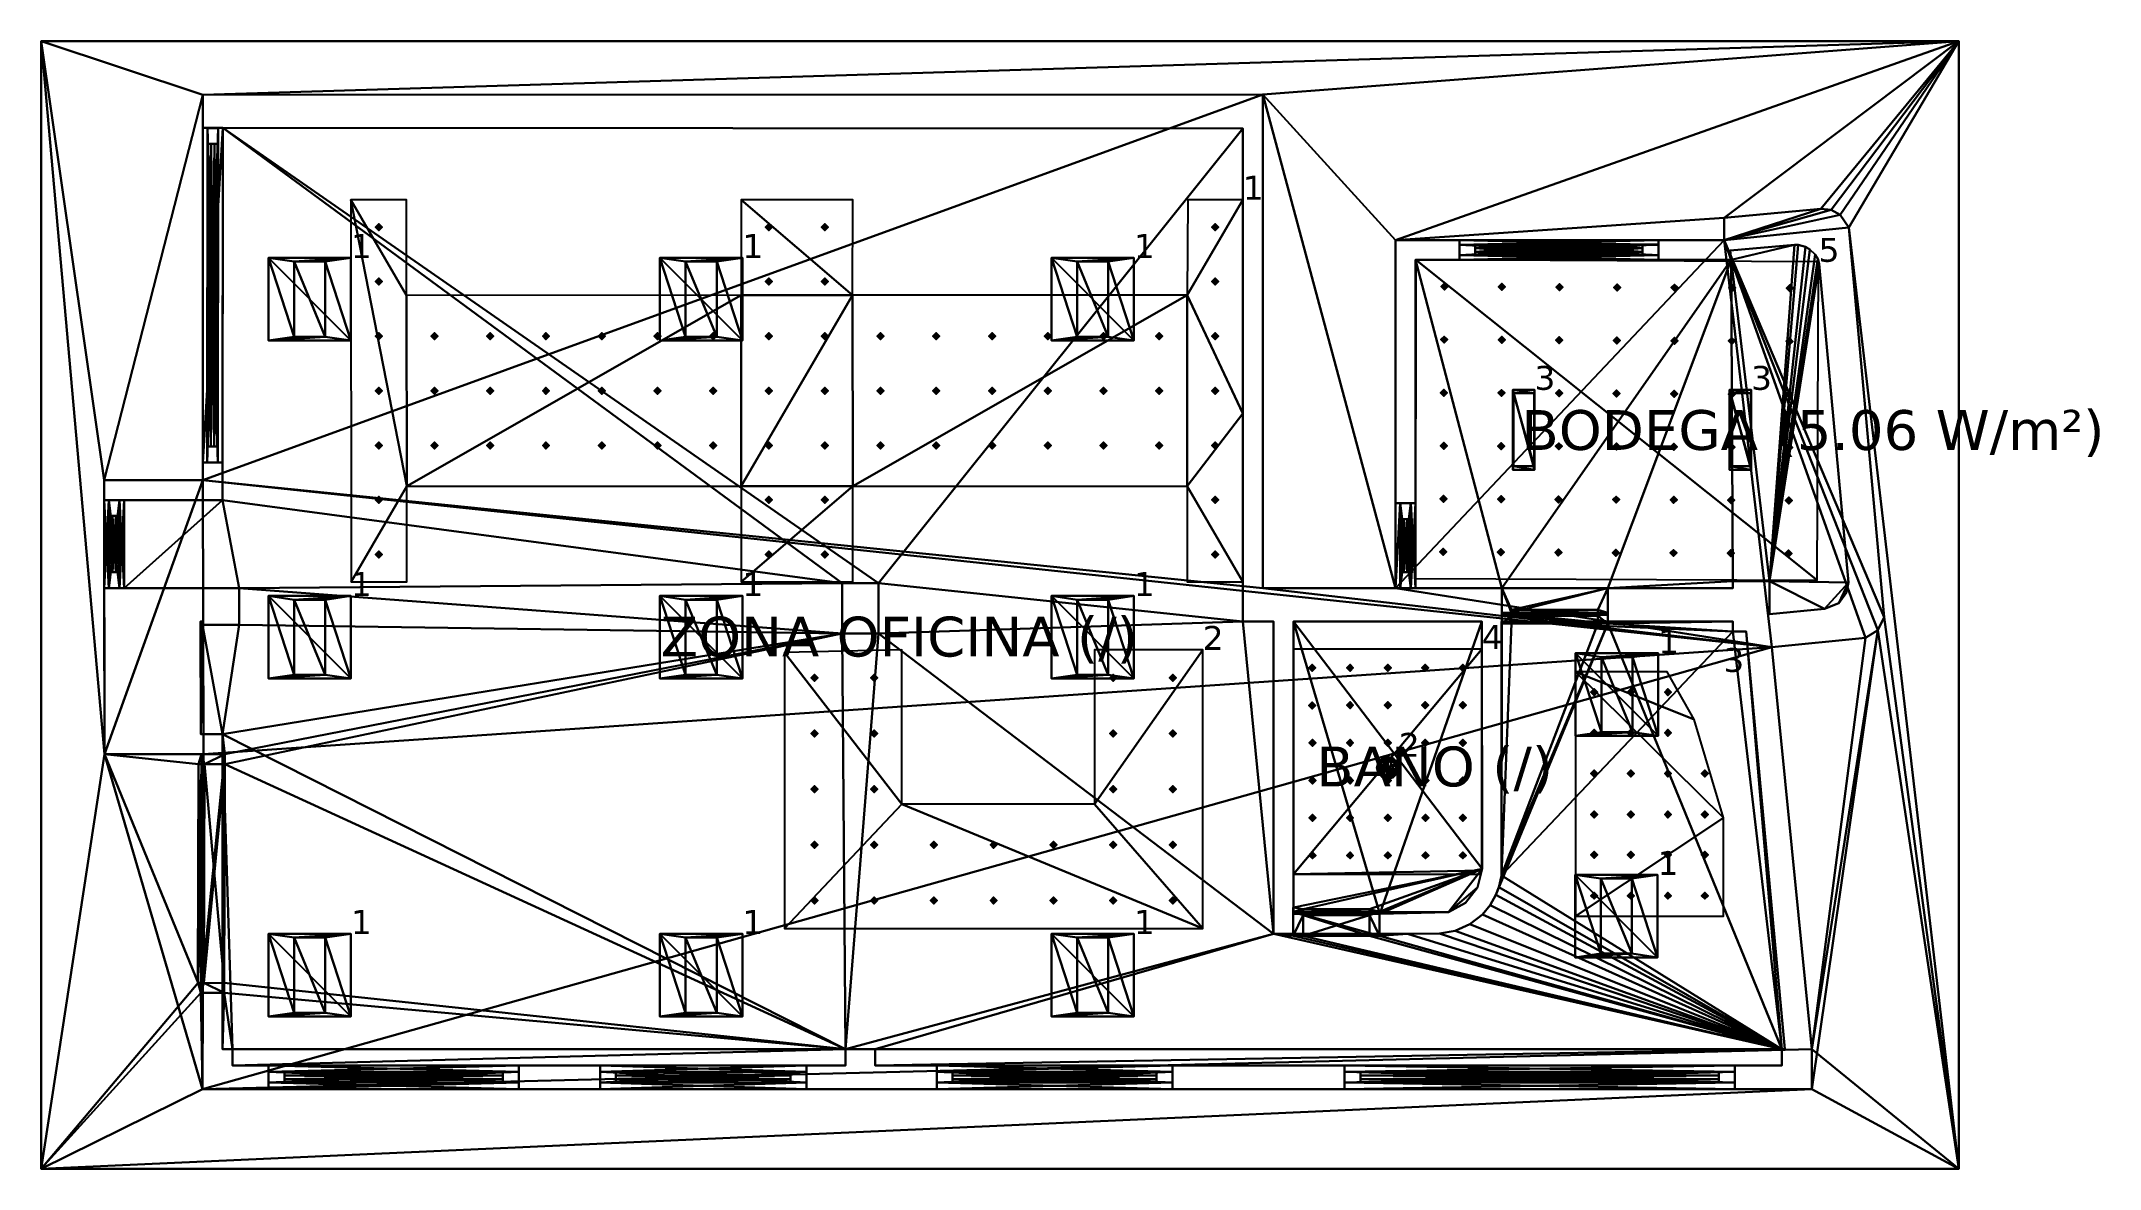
# Model space of a CAD drawing. Header units: inches. Extents: x -1.2 to 14.3, y -0.6 to 7.9.
import ezdxf

# ---------------------------------------------------------------- set-up
doc = ezdxf.new("R2010")
doc.units = ezdxf.units.IN
doc.header["$MEASUREMENT"] = 0
for name, color, linetype, true_color in [('DLX_APERT', 7, 'Continuous', 0x969696), ('DLX_CALC', 3, 'Continuous', 0x00ff00), ('DLX_CONT', 7, 'Continuous', 0x969696), ('DLX_DESC', 7, 'Continuous', 0x969696), ('DLX_LUM', 7, 'Continuous', 0xffd400), ('DLX_LUMKEY_IDX', 7, 'Continuous', 0x969696), ('DLX_RESKEY_IDX', 7, 'Continuous', 0x707070), ('DLX_ROOF', 7, 'Continuous', 0x7f7f7f), ('DLX_TERR_CONT', 7, 'Continuous', 0x007d00)]:
    doc.layers.add(name, color=color, linetype=linetype, true_color=true_color)
doc.styles.add('TableTextStyle', font='')
doc.styles.get('TableTextStyle').set_extended_font_data('VERDANA.TTF')

msp = doc.modelspace()

# ---------------------------------------------------------------- texts
at = {"layer": 'DLX_DESC', "style": 'TableTextStyle'}
for s, p in [('BODEGA (5.06 W/m²)', (9.936, 4.819)), ('ZONA OFICINA (/)', (3.451, 3.262)), ('BANO (/)', (8.39, 2.283))]:
    msp.add_text(s, height=0.3, dxfattribs=at).set_placement(p)
at = {"layer": 'DLX_LUMKEY_IDX', "style": 'TableTextStyle'}
for s, p in [('1', (1.117, 6.266, 2.726)), ('1', (4.067, 6.266, 2.726)), ('1', (7.017, 6.266, 2.726)), ('3', (10.035, 5.272, 2.66)), ('3', (11.667, 5.272, 2.66)), ('1', (1.117, 3.718, 2.726)), ('1', (4.067, 3.718, 2.726)), ('1', (7.017, 3.718, 2.726)), ('1', (10.967, 3.286, 2.726)), ('2', (9.013, 2.506, 3.09)), ('1', (10.963, 1.616, 2.726)), ('1', (1.117, 1.171, 2.726)), ('1', (4.067, 1.171, 2.726)), ('1', (7.017, 1.171, 2.726))]:
    msp.add_text(s, height=0.18, dxfattribs=at).set_placement(p)
at = {"layer": 'DLX_RESKEY_IDX', "style": 'TableTextStyle'}
for s, p in [('1', (7.838, 6.705, 1.2)), ('5', (12.176, 6.237)), ('2', (7.535, 3.312, 1.2)), ('4', (9.638, 3.318, 1.7)), ('3', (11.458, 3.146, 1.2))]:
    msp.add_text(s, height=0.18, dxfattribs=at).set_placement(p)

# ---------------------------------------------------------------- blocks, each defined once
blk = doc.blocks.new('200_0_0')
mesh = blk.add_polyface()
corners = [(-0.943, 0.04, 1.23), (0.943, -0.04, 1.23), (0.943, 0.04, 1.23), (0.943, -0.04, 1.23), (-0.943, 0.04, 1.23), (-0.943, -0.04, 1.23), (0.943, 0.04, 1.23), (0.943, -0.04, -1.23), (0.943, 0.04, -1.23), (0.943, -0.04, -1.23), (0.943, 0.04, 1.23), (0.943, -0.04, 1.23), (0.943, 0.04, -1.23), (-0.943, -0.04, -1.23), (-0.943, 0.04, -1.23), (-0.943, -0.04, -1.23), (0.943, 0.04, -1.23), (0.943, -0.04, -1.23), (-0.943, 0.04, -1.23), (-0.943, -0.04, 1.23), (-0.943, 0.04, 1.23), (-0.943, -0.04, 1.23), (-0.943, 0.04, -1.23), (-0.943, -0.04, -1.23), (0.943, -0.04, 1.23), (0.823, -0.04, -1.11), (0.943, -0.04, -1.23), (-0.943, -0.04, -1.23), (-0.823, -0.04, 1.11), (-0.943, -0.04, 1.23), (-0.943, -0.04, -1.23), (-0.823, -0.04, -1.11), (-0.823, -0.04, 1.11), (0.943, -0.04, -1.23), (-0.823, -0.04, -1.11), (-0.943, -0.04, -1.23), (0.943, -0.04, -1.23), (0.823, -0.04, -1.11), (-0.823, -0.04, -1.11), (0.943, -0.04, 1.23), (0.823, -0.04, 1.11), (0.823, -0.04, -1.11), (-0.943, -0.04, 1.23), (0.823, -0.04, 1.11), (0.943, -0.04, 1.23), (0.823, -0.04, 1.11), (-0.943, -0.04, 1.23), (-0.823, -0.04, 1.11), (-0.823, 0.04, 1.11), (-0.943, 0.04, -1.23), (-0.943, 0.04, 1.23), (0.943, 0.04, -1.23), (0.823, 0.04, 1.11), (0.943, 0.04, 1.23), (0.943, 0.04, -1.23), (0.823, 0.04, -1.11), (0.823, 0.04, 1.11), (-0.943, 0.04, -1.23), (0.823, 0.04, -1.11), (0.943, 0.04, -1.23), (-0.943, 0.04, -1.23), (-0.823, 0.04, -1.11), (0.823, 0.04, -1.11), (0.823, 0.04, 1.11), (-0.943, 0.04, 1.23), (0.943, 0.04, 1.23), (-0.823, 0.04, 1.11), (-0.943, 0.04, 1.23), (0.823, 0.04, 1.11), (-0.943, 0.04, -1.23), (-0.823, 0.04, 1.11), (-0.823, 0.04, -1.11), (0.823, -0.013, 1.11), (-0.823, -0.04, 1.11), (-0.823, -0.013, 1.11), (-0.823, -0.04, 1.11), (0.823, -0.013, 1.11), (0.823, -0.04, 1.11), (0.823, -0.013, -1.11), (0.823, -0.04, 1.11), (0.823, -0.013, 1.11), (0.823, -0.04, 1.11), (0.823, -0.013, -1.11), (0.823, -0.04, -1.11), (-0.823, -0.04, -1.11), (-0.823, -0.013, 1.11), (-0.823, -0.04, 1.11), (-0.823, -0.013, 1.11), (-0.823, -0.04, -1.11), (-0.823, -0.013, -1.11), (0.823, -0.04, -1.11), (-0.823, -0.013, -1.11), (-0.823, -0.04, -1.11), (-0.823, -0.013, -1.11), (0.823, -0.04, -1.11), (0.823, -0.013, -1.11), (-0.823, 0.013, 1.11), (0.823, 0.04, 1.11), (0.823, 0.013, 1.11), (0.823, 0.04, 1.11), (-0.823, 0.013, 1.11), (-0.823, 0.04, 1.11), (-0.823, -0.013, 1.11), (0.823, 0.013, 1.11), (0.823, -0.013, 1.11), (0.823, 0.013, 1.11), (-0.823, -0.013, 1.11), (-0.823, 0.013, 1.11), (0.823, 0.04, -1.11), (0.823, 0.013, 1.11), (0.823, 0.04, 1.11), (0.823, 0.013, 1.11), (0.823, 0.04, -1.11), (0.823, 0.013, -1.11), (0.823, -0.013, 1.11), (0.823, 0.013, -1.11), (0.823, -0.013, -1.11), (0.823, 0.013, -1.11), (0.823, -0.013, 1.11), (0.823, 0.013, 1.11), (0.823, 0.04, -1.11), (-0.823, 0.013, -1.11), (0.823, 0.013, -1.11), (-0.823, 0.013, -1.11), (0.823, 0.04, -1.11), (-0.823, 0.04, -1.11), (-0.823, 0.013, -1.11), (0.823, -0.013, -1.11), (0.823, 0.013, -1.11), (0.823, -0.013, -1.11), (-0.823, 0.013, -1.11), (-0.823, -0.013, -1.11), (-0.823, 0.04, 1.11), (-0.823, 0.013, -1.11), (-0.823, 0.04, -1.11), (-0.823, 0.013, -1.11), (-0.823, 0.04, 1.11), (-0.823, 0.013, 1.11), (-0.823, -0.013, -1.11), (-0.823, 0.013, 1.11), (-0.823, -0.013, 1.11), (-0.823, 0.013, 1.11), (-0.823, -0.013, -1.11), (-0.823, 0.013, -1.11)]
mesh.append_faces([[corners[k] for k in face] for face in [(0, 1, 2), (3, 4, 5), (6, 7, 8), (9, 10, 11), (12, 13, 14), (15, 16, 17), (18, 19, 20), (21, 22, 23), (24, 25, 26), (27, 28, 29), (30, 31, 32), (33, 34, 35), (36, 37, 38), (39, 40, 41), (42, 43, 44), (45, 46, 47), (48, 49, 50), (51, 52, 53), (54, 55, 56), (57, 58, 59), (60, 61, 62), (63, 64, 65), (66, 67, 68), (69, 70, 71), (72, 73, 74), (75, 76, 77), (78, 79, 80), (81, 82, 83), (84, 85, 86), (87, 88, 89), (90, 91, 92), (93, 94, 95), (96, 97, 98), (99, 100, 101), (102, 103, 104), (105, 106, 107), (108, 109, 110), (111, 112, 113), (114, 115, 116), (117, 118, 119), (120, 121, 122), (123, 124, 125), (126, 127, 128), (129, 130, 131), (132, 133, 134), (135, 136, 137), (138, 139, 140), (141, 142, 143)]])
blk = doc.blocks.new('200_0_1')
mesh = blk.add_polyface()
corners = [(-0.823, -0.013, -1.11), (0.823, -0.013, 1.11), (-0.823, -0.013, 1.11), (0.823, -0.013, 1.11), (-0.823, -0.013, -1.11), (0.823, -0.013, -1.11), (0.823, 0.013, -1.11), (-0.823, 0.013, 1.11), (0.823, 0.013, 1.11), (-0.823, 0.013, 1.11), (0.823, 0.013, -1.11), (-0.823, 0.013, -1.11)]
mesh.append_faces([[corners[k] for k in face] for face in [(0, 1, 2), (3, 4, 5), (6, 7, 8), (9, 10, 11)]])
blk = doc.blocks.new('200_0_2')
mesh = blk.add_polyface()
corners = [(0.823, 0.013, 1.11), (0.823, -0.013, -1.11), (0.823, 0.013, -1.11), (0.823, -0.013, -1.11), (0.823, 0.013, 1.11), (0.823, -0.013, 1.11), (-0.823, 0.013, 1.11), (0.823, -0.013, 1.11), (0.823, 0.013, 1.11), (0.823, -0.013, 1.11), (-0.823, 0.013, 1.11), (-0.823, -0.013, 1.11), (-0.823, 0.013, -1.11), (-0.823, -0.013, 1.11), (-0.823, 0.013, 1.11), (-0.823, -0.013, 1.11), (-0.823, 0.013, -1.11), (-0.823, -0.013, -1.11), (-0.823, 0.013, -1.11), (0.823, -0.013, -1.11), (-0.823, -0.013, -1.11), (0.823, -0.013, -1.11), (-0.823, 0.013, -1.11), (0.823, 0.013, -1.11)]
mesh.append_faces([[corners[k] for k in face] for face in [(0, 1, 2), (3, 4, 5), (6, 7, 8), (9, 10, 11), (12, 13, 14), (15, 16, 17), (18, 19, 20), (21, 22, 23)]])
blk = doc.blocks.new('210_0_0')
mesh = blk.add_polyface()
corners = [(-0.778, 0.04, 1.23), (0.778, -0.04, 1.23), (0.778, 0.04, 1.23), (0.778, -0.04, 1.23), (-0.778, 0.04, 1.23), (-0.778, -0.04, 1.23), (0.778, 0.04, 1.23), (0.778, -0.04, -1.23), (0.778, 0.04, -1.23), (0.778, -0.04, -1.23), (0.778, 0.04, 1.23), (0.778, -0.04, 1.23), (0.778, 0.04, -1.23), (-0.778, -0.04, -1.23), (-0.778, 0.04, -1.23), (-0.778, -0.04, -1.23), (0.778, 0.04, -1.23), (0.778, -0.04, -1.23), (-0.778, 0.04, -1.23), (-0.778, -0.04, 1.23), (-0.778, 0.04, 1.23), (-0.778, -0.04, 1.23), (-0.778, 0.04, -1.23), (-0.778, -0.04, -1.23), (-0.658, -0.04, -1.11), (-0.778, -0.04, 1.23), (-0.778, -0.04, -1.23), (-0.658, -0.04, 1.11), (-0.778, -0.04, 1.23), (-0.658, -0.04, -1.11), (-0.658, -0.04, 1.11), (0.778, -0.04, 1.23), (-0.778, -0.04, 1.23), (0.658, -0.04, 1.11), (0.778, -0.04, 1.23), (-0.658, -0.04, 1.11), (0.658, -0.04, 1.11), (0.778, -0.04, -1.23), (0.778, -0.04, 1.23), (0.658, -0.04, -1.11), (0.778, -0.04, -1.23), (0.658, -0.04, 1.11), (0.658, -0.04, -1.11), (-0.778, -0.04, -1.23), (0.778, -0.04, -1.23), (-0.778, -0.04, -1.23), (0.658, -0.04, -1.11), (-0.658, -0.04, -1.11), (-0.658, 0.04, 1.11), (-0.778, 0.04, -1.23), (-0.778, 0.04, 1.23), (-0.658, 0.04, -1.11), (-0.778, 0.04, -1.23), (-0.658, 0.04, 1.11), (-0.658, 0.04, -1.11), (0.778, 0.04, -1.23), (-0.778, 0.04, -1.23), (0.658, 0.04, -1.11), (0.778, 0.04, -1.23), (-0.658, 0.04, -1.11), (0.658, 0.04, -1.11), (0.778, 0.04, 1.23), (0.778, 0.04, -1.23), (0.658, 0.04, 1.11), (0.778, 0.04, 1.23), (0.658, 0.04, -1.11), (0.658, 0.04, 1.11), (-0.778, 0.04, 1.23), (0.778, 0.04, 1.23), (-0.778, 0.04, 1.23), (0.658, 0.04, 1.11), (-0.658, 0.04, 1.11), (-0.658, -0.013, 1.11), (0.658, -0.04, 1.11), (-0.658, -0.04, 1.11), (0.658, -0.04, 1.11), (-0.658, -0.013, 1.11), (0.658, -0.013, 1.11), (0.658, -0.013, -1.11), (0.658, -0.04, 1.11), (0.658, -0.013, 1.11), (0.658, -0.04, 1.11), (0.658, -0.013, -1.11), (0.658, -0.04, -1.11), (-0.658, -0.04, -1.11), (-0.658, -0.013, 1.11), (-0.658, -0.04, 1.11), (-0.658, -0.013, 1.11), (-0.658, -0.04, -1.11), (-0.658, -0.013, -1.11), (0.658, -0.04, -1.11), (-0.658, -0.013, -1.11), (-0.658, -0.04, -1.11), (-0.658, -0.013, -1.11), (0.658, -0.04, -1.11), (0.658, -0.013, -1.11), (-0.658, 0.013, 1.11), (0.658, 0.04, 1.11), (0.658, 0.013, 1.11), (0.658, 0.04, 1.11), (-0.658, 0.013, 1.11), (-0.658, 0.04, 1.11), (-0.658, -0.013, 1.11), (0.658, 0.013, 1.11), (0.658, -0.013, 1.11), (0.658, 0.013, 1.11), (-0.658, -0.013, 1.11), (-0.658, 0.013, 1.11), (0.658, 0.04, -1.11), (0.658, 0.013, 1.11), (0.658, 0.04, 1.11), (0.658, 0.013, 1.11), (0.658, 0.04, -1.11), (0.658, 0.013, -1.11), (0.658, -0.013, 1.11), (0.658, 0.013, -1.11), (0.658, -0.013, -1.11), (0.658, 0.013, -1.11), (0.658, -0.013, 1.11), (0.658, 0.013, 1.11), (0.658, 0.04, -1.11), (-0.658, 0.013, -1.11), (0.658, 0.013, -1.11), (-0.658, 0.013, -1.11), (0.658, 0.04, -1.11), (-0.658, 0.04, -1.11), (-0.658, 0.013, -1.11), (0.658, -0.013, -1.11), (0.658, 0.013, -1.11), (0.658, -0.013, -1.11), (-0.658, 0.013, -1.11), (-0.658, -0.013, -1.11), (-0.658, 0.04, 1.11), (-0.658, 0.013, -1.11), (-0.658, 0.04, -1.11), (-0.658, 0.013, -1.11), (-0.658, 0.04, 1.11), (-0.658, 0.013, 1.11), (-0.658, -0.013, -1.11), (-0.658, 0.013, 1.11), (-0.658, -0.013, 1.11), (-0.658, 0.013, 1.11), (-0.658, -0.013, -1.11), (-0.658, 0.013, -1.11)]
mesh.append_faces([[corners[k] for k in face] for face in [(0, 1, 2), (3, 4, 5), (6, 7, 8), (9, 10, 11), (12, 13, 14), (15, 16, 17), (18, 19, 20), (21, 22, 23), (24, 25, 26), (27, 28, 29), (30, 31, 32), (33, 34, 35), (36, 37, 38), (39, 40, 41), (42, 43, 44), (45, 46, 47), (48, 49, 50), (51, 52, 53), (54, 55, 56), (57, 58, 59), (60, 61, 62), (63, 64, 65), (66, 67, 68), (69, 70, 71), (72, 73, 74), (75, 76, 77), (78, 79, 80), (81, 82, 83), (84, 85, 86), (87, 88, 89), (90, 91, 92), (93, 94, 95), (96, 97, 98), (99, 100, 101), (102, 103, 104), (105, 106, 107), (108, 109, 110), (111, 112, 113), (114, 115, 116), (117, 118, 119), (120, 121, 122), (123, 124, 125), (126, 127, 128), (129, 130, 131), (132, 133, 134), (135, 136, 137), (138, 139, 140), (141, 142, 143)]])
blk = doc.blocks.new('210_0_1')
mesh = blk.add_polyface()
corners = [(0.658, -0.013, 1.11), (-0.658, -0.013, -1.11), (0.658, -0.013, -1.11), (-0.658, -0.013, -1.11), (0.658, -0.013, 1.11), (-0.658, -0.013, 1.11), (0.658, 0.013, -1.11), (-0.658, 0.013, 1.11), (0.658, 0.013, 1.11), (-0.658, 0.013, 1.11), (0.658, 0.013, -1.11), (-0.658, 0.013, -1.11)]
mesh.append_faces([[corners[k] for k in face] for face in [(0, 1, 2), (3, 4, 5), (6, 7, 8), (9, 10, 11)]])
blk = doc.blocks.new('210_0_2')
mesh = blk.add_polyface()
corners = [(0.658, 0.013, 1.11), (0.658, -0.013, -1.11), (0.658, 0.013, -1.11), (0.658, -0.013, -1.11), (0.658, 0.013, 1.11), (0.658, -0.013, 1.11), (-0.658, -0.013, 1.11), (0.658, 0.013, 1.11), (-0.658, 0.013, 1.11), (0.658, 0.013, 1.11), (-0.658, -0.013, 1.11), (0.658, -0.013, 1.11), (-0.658, 0.013, -1.11), (-0.658, -0.013, 1.11), (-0.658, 0.013, 1.11), (-0.658, -0.013, 1.11), (-0.658, 0.013, -1.11), (-0.658, -0.013, -1.11), (-0.658, 0.013, -1.11), (0.658, -0.013, -1.11), (-0.658, -0.013, -1.11), (0.658, -0.013, -1.11), (-0.658, 0.013, -1.11), (0.658, 0.013, -1.11)]
mesh.append_faces([[corners[k] for k in face] for face in [(0, 1, 2), (3, 4, 5), (6, 7, 8), (9, 10, 11), (12, 13, 14), (15, 16, 17), (18, 19, 20), (21, 22, 23)]])
blk = doc.blocks.new('240_0_0')
mesh = blk.add_polyface()
corners = [(-0.332, 0.04, 1.23), (0.332, -0.04, 1.23), (0.332, 0.04, 1.23), (0.332, -0.04, 1.23), (-0.332, 0.04, 1.23), (-0.332, -0.04, 1.23), (0.332, 0.04, 1.23), (0.332, -0.04, -1.23), (0.332, 0.04, -1.23), (0.332, -0.04, -1.23), (0.332, 0.04, 1.23), (0.332, -0.04, 1.23), (0.332, 0.04, -1.23), (-0.332, -0.04, -1.23), (-0.332, 0.04, -1.23), (-0.332, -0.04, -1.23), (0.332, 0.04, -1.23), (0.332, -0.04, -1.23), (-0.332, 0.04, -1.23), (-0.332, -0.04, 1.23), (-0.332, 0.04, 1.23), (-0.332, -0.04, 1.23), (-0.332, 0.04, -1.23), (-0.332, -0.04, -1.23)]
mesh.append_faces([[corners[k] for k in face] for face in [(0, 1, 2), (3, 4, 5), (6, 7, 8), (9, 10, 11), (12, 13, 14), (15, 16, 17), (18, 19, 20), (21, 22, 23)]])
blk = doc.blocks.new('240_0_1')
mesh = blk.add_polyface()
corners = [(-0.212, 0.04, 1.11), (-0.332, 0.04, -1.23), (-0.332, 0.04, 1.23), (-0.212, 0.04, -1.11), (-0.332, 0.04, -1.23), (-0.212, 0.04, 1.11), (-0.212, 0.04, -1.11), (0.332, 0.04, -1.23), (-0.332, 0.04, -1.23), (0.212, 0.04, -1.11), (0.332, 0.04, -1.23), (-0.212, 0.04, -1.11), (0.212, 0.04, -1.11), (0.332, 0.04, 1.23), (0.332, 0.04, -1.23), (0.212, 0.04, 1.11), (0.332, 0.04, 1.23), (0.212, 0.04, -1.11), (0.212, 0.04, 1.11), (-0.332, 0.04, 1.23), (0.332, 0.04, 1.23), (-0.332, 0.04, 1.23), (0.212, 0.04, 1.11), (-0.212, 0.04, 1.11), (0.212, -0.013, 1.11), (-0.212, -0.04, 1.11), (-0.212, -0.013, 1.11), (-0.212, -0.04, 1.11), (0.212, -0.013, 1.11), (0.212, -0.04, 1.11), (0.212, -0.013, -1.11), (0.212, -0.04, 1.11), (0.212, -0.013, 1.11), (0.212, -0.04, 1.11), (0.212, -0.013, -1.11), (0.212, -0.04, -1.11), (-0.212, -0.04, -1.11), (-0.212, -0.013, 1.11), (-0.212, -0.04, 1.11), (-0.212, -0.013, 1.11), (-0.212, -0.04, -1.11), (-0.212, -0.013, -1.11), (0.212, -0.04, -1.11), (-0.212, -0.013, -1.11), (-0.212, -0.04, -1.11), (-0.212, -0.013, -1.11), (0.212, -0.04, -1.11), (0.212, -0.013, -1.11), (-0.212, 0.013, 1.11), (0.212, 0.04, 1.11), (0.212, 0.013, 1.11), (0.212, 0.04, 1.11), (-0.212, 0.013, 1.11), (-0.212, 0.04, 1.11), (0.212, 0.013, 1.11), (-0.212, -0.013, 1.11), (-0.212, 0.013, 1.11), (-0.212, -0.013, 1.11), (0.212, 0.013, 1.11), (0.212, -0.013, 1.11), (0.212, 0.04, -1.11), (0.212, 0.013, 1.11), (0.212, 0.04, 1.11), (0.212, 0.013, 1.11), (0.212, 0.04, -1.11), (0.212, 0.013, -1.11), (0.212, -0.013, 1.11), (0.212, 0.013, -1.11), (0.212, -0.013, -1.11), (0.212, 0.013, -1.11), (0.212, -0.013, 1.11), (0.212, 0.013, 1.11), (-0.212, 0.04, -1.11), (0.212, 0.013, -1.11), (0.212, 0.04, -1.11), (0.212, 0.013, -1.11), (-0.212, 0.04, -1.11), (-0.212, 0.013, -1.11), (-0.212, 0.013, -1.11), (0.212, -0.013, -1.11), (0.212, 0.013, -1.11), (0.212, -0.013, -1.11), (-0.212, 0.013, -1.11), (-0.212, -0.013, -1.11), (-0.212, 0.04, 1.11), (-0.212, 0.013, -1.11), (-0.212, 0.04, -1.11), (-0.212, 0.013, -1.11), (-0.212, 0.04, 1.11), (-0.212, 0.013, 1.11), (-0.212, -0.013, -1.11), (-0.212, 0.013, 1.11), (-0.212, -0.013, 1.11), (-0.212, 0.013, 1.11), (-0.212, -0.013, -1.11), (-0.212, 0.013, -1.11)]
mesh.append_faces([[corners[k] for k in face] for face in [(0, 1, 2), (3, 4, 5), (6, 7, 8), (9, 10, 11), (12, 13, 14), (15, 16, 17), (18, 19, 20), (21, 22, 23), (24, 25, 26), (27, 28, 29), (30, 31, 32), (33, 34, 35), (36, 37, 38), (39, 40, 41), (42, 43, 44), (45, 46, 47), (48, 49, 50), (51, 52, 53), (54, 55, 56), (57, 58, 59), (60, 61, 62), (63, 64, 65), (66, 67, 68), (69, 70, 71), (72, 73, 74), (75, 76, 77), (78, 79, 80), (81, 82, 83), (84, 85, 86), (87, 88, 89), (90, 91, 92), (93, 94, 95)]])
blk = doc.blocks.new('240_0_2')
mesh = blk.add_polyface()
corners = [(-0.212, -0.04, -1.11), (-0.332, -0.04, 1.23), (-0.332, -0.04, -1.23), (-0.212, -0.04, 1.11), (-0.332, -0.04, 1.23), (-0.212, -0.04, -1.11), (-0.212, -0.04, 1.11), (0.332, -0.04, 1.23), (-0.332, -0.04, 1.23), (0.212, -0.04, 1.11), (0.332, -0.04, 1.23), (-0.212, -0.04, 1.11), (0.212, -0.04, 1.11), (0.332, -0.04, -1.23), (0.332, -0.04, 1.23), (0.212, -0.04, -1.11), (0.332, -0.04, -1.23), (0.212, -0.04, 1.11), (0.212, -0.04, -1.11), (-0.332, -0.04, -1.23), (0.332, -0.04, -1.23), (-0.332, -0.04, -1.23), (0.212, -0.04, -1.11), (-0.212, -0.04, -1.11)]
mesh.append_faces([[corners[k] for k in face] for face in [(0, 1, 2), (3, 4, 5), (6, 7, 8), (9, 10, 11), (12, 13, 14), (15, 16, 17), (18, 19, 20), (21, 22, 23)]])
blk = doc.blocks.new('240_0_3')
mesh = blk.add_polyface()
corners = [(-0.212, -0.013, 1.11), (0.212, -0.013, -1.11), (0.212, -0.013, 1.11), (0.212, -0.013, -1.11), (-0.212, -0.013, 1.11), (-0.212, -0.013, -1.11), (-0.212, 0.013, -1.11), (0.212, 0.013, 1.11), (0.212, 0.013, -1.11), (0.212, 0.013, 1.11), (-0.212, 0.013, -1.11), (-0.212, 0.013, 1.11)]
mesh.append_faces([[corners[k] for k in face] for face in [(0, 1, 2), (3, 4, 5), (6, 7, 8), (9, 10, 11)]])
blk = doc.blocks.new('240_0_4')
mesh = blk.add_polyface()
corners = [(0.212, 0.013, 1.11), (0.212, -0.013, -1.11), (0.212, 0.013, -1.11), (0.212, -0.013, -1.11), (0.212, 0.013, 1.11), (0.212, -0.013, 1.11), (-0.212, 0.013, 1.11), (0.212, -0.013, 1.11), (0.212, 0.013, 1.11), (0.212, -0.013, 1.11), (-0.212, 0.013, 1.11), (-0.212, -0.013, 1.11), (-0.212, 0.013, -1.11), (-0.212, -0.013, 1.11), (-0.212, 0.013, 1.11), (-0.212, -0.013, 1.11), (-0.212, 0.013, -1.11), (-0.212, -0.013, -1.11), (0.212, 0.013, -1.11), (-0.212, -0.013, -1.11), (-0.212, 0.013, -1.11), (-0.212, -0.013, -1.11), (0.212, 0.013, -1.11), (0.212, -0.013, -1.11)]
mesh.append_faces([[corners[k] for k in face] for face in [(0, 1, 2), (3, 4, 5), (6, 7, 8), (9, 10, 11), (12, 13, 14), (15, 16, 17), (18, 19, 20), (21, 22, 23)]])
blk = doc.blocks.new('1137_0_0')
mesh = blk.add_polyface()
corners = [(-0.9, 0.088, 1), (0.9, -0.088, 1), (0.9, 0.088, 1), (0.9, -0.088, 1), (-0.9, 0.088, 1), (-0.9, -0.088, 1), (0.9, 0.088, 1), (0.9, -0.088, -1), (0.9, 0.088, -1), (0.9, -0.088, -1), (0.9, 0.088, 1), (0.9, -0.088, 1), (-0.9, 0.088, -1), (-0.9, -0.088, 1), (-0.9, 0.088, 1), (-0.9, -0.088, 1), (-0.9, 0.088, -1), (-0.9, -0.088, -1), (0.825, -0.065, -1), (0.9, 0.088, -1), (0.9, -0.088, -1), (0.825, -0.065, -1), (0.9, -0.088, -1), (0.825, -0.088, -1), (0.9, 0.088, -1), (0.825, -0.065, -1), (0.825, 0.088, -1), (-0.825, -0.065, -1), (-0.9, -0.088, -1), (-0.9, 0.088, -1), (-0.825, -0.065, -1), (-0.9, 0.088, -1), (-0.825, 0.088, -1), (-0.9, -0.088, -1), (-0.825, -0.065, -1), (-0.825, -0.088, -1), (-0.9, 0.088, 1), (-0.825, 0.088, 0.925), (-0.9, 0.088, -1), (-0.9, 0.088, -1), (-0.825, 0.088, 0.925), (-0.825, 0.088, -1), (0.9, 0.088, 1), (-0.825, 0.088, 0.925), (-0.9, 0.088, 1), (0.9, 0.088, 1), (0.825, 0.088, 0.925), (-0.825, 0.088, 0.925), (0.9, 0.088, -1), (0.825, 0.088, 0.925), (0.9, 0.088, 1), (0.825, 0.088, 0.925), (0.9, 0.088, -1), (0.825, 0.088, -1), (-0.825, -0.088, 0.925), (-0.9, -0.088, 1), (-0.9, -0.088, -1), (-0.825, -0.088, 0.925), (-0.9, -0.088, -1), (-0.825, -0.088, -1), (-0.825, -0.088, 0.925), (0.9, -0.088, 1), (-0.9, -0.088, 1), (0.825, -0.088, 0.925), (0.9, -0.088, 1), (-0.825, -0.088, 0.925), (0.825, -0.088, 0.925), (0.9, -0.088, -1), (0.9, -0.088, 1), (0.9, -0.088, -1), (0.825, -0.088, 0.925), (0.825, -0.088, -1), (0.825, -0.065, 0.925), (-0.825, 0.088, 0.925), (0.825, 0.088, 0.925), (-0.825, 0.088, 0.925), (0.825, -0.065, 0.925), (-0.825, -0.065, 0.925), (0.825, 0.088, -1), (0.825, -0.065, 0.925), (0.825, 0.088, 0.925), (0.825, -0.065, 0.925), (0.825, 0.088, -1), (0.825, -0.065, -1), (-0.825, 0.088, 0.925), (-0.825, -0.065, -1), (-0.825, 0.088, -1), (-0.825, -0.065, -1), (-0.825, 0.088, 0.925), (-0.825, -0.065, 0.925)]
mesh.append_faces([[corners[k] for k in face] for face in [(0, 1, 2), (3, 4, 5), (6, 7, 8), (9, 10, 11), (12, 13, 14), (15, 16, 17), (18, 19, 20), (21, 22, 23), (24, 25, 26), (27, 28, 29), (30, 31, 32), (33, 34, 35), (36, 37, 38), (39, 40, 41), (42, 43, 44), (45, 46, 47), (48, 49, 50), (51, 52, 53), (54, 55, 56), (57, 58, 59), (60, 61, 62), (63, 64, 65), (66, 67, 68), (69, 70, 71), (72, 73, 74), (75, 76, 77), (78, 79, 80), (81, 82, 83), (84, 85, 86), (87, 88, 89)]])
blk = doc.blocks.new('1137_0_1')
mesh = blk.add_polyface()
corners = [(-0.825, -0.065, -1), (0.825, -0.065, 0.925), (0.825, -0.065, -1), (0.825, -0.065, 0.925), (-0.825, -0.065, -1), (-0.825, -0.065, 0.925), (-0.825, -0.088, -1), (0.825, -0.088, -1), (0.825, -0.11, -1), (-0.825, -0.088, -1), (0.825, -0.11, -1), (-0.825, -0.11, -1), (-0.825, -0.088, -1), (0.825, -0.065, -1), (0.825, -0.088, -1), (0.825, -0.065, -1), (-0.825, -0.088, -1), (-0.825, -0.065, -1), (-0.825, -0.11, 0.925), (0.825, -0.11, -1), (0.825, -0.11, 0.925), (0.825, -0.11, -1), (-0.825, -0.11, 0.925), (-0.825, -0.11, -1), (-0.825, -0.11, 0.925), (-0.825, -0.088, -1), (-0.825, -0.11, -1), (-0.825, -0.088, -1), (-0.825, -0.11, 0.925), (-0.825, -0.088, 0.925), (0.825, -0.11, -1), (0.825, -0.088, 0.925), (0.825, -0.11, 0.925), (0.825, -0.088, 0.925), (0.825, -0.11, -1), (0.825, -0.088, -1), (-0.825, -0.11, 0.925), (0.825, -0.088, 0.925), (-0.825, -0.088, 0.925), (0.825, -0.088, 0.925), (-0.825, -0.11, 0.925), (0.825, -0.11, 0.925)]
mesh.append_faces([[corners[k] for k in face] for face in [(0, 1, 2), (3, 4, 5), (6, 7, 8), (9, 10, 11), (12, 13, 14), (15, 16, 17), (18, 19, 20), (21, 22, 23), (24, 25, 26), (27, 28, 29), (30, 31, 32), (33, 34, 35), (36, 37, 38), (39, 40, 41)]])
blk = doc.blocks.new('1137_0_2')
mesh = blk.add_polyface()
corners = [(-0.825, -0.088, 0.925), (0.825, -0.065, 0.925), (0.825, -0.088, 0.925), (0.825, -0.065, 0.925), (-0.825, -0.088, 0.925), (-0.825, -0.065, 0.925), (0.825, -0.088, 0.925), (0.825, -0.065, -1), (0.825, -0.088, -1), (0.825, -0.065, -1), (0.825, -0.088, 0.925), (0.825, -0.065, 0.925), (-0.825, -0.088, -1), (-0.825, -0.065, 0.925), (-0.825, -0.088, 0.925), (-0.825, -0.065, 0.925), (-0.825, -0.088, -1), (-0.825, -0.065, -1)]
mesh.append_faces([[corners[k] for k in face] for face in [(0, 1, 2), (3, 4, 5), (6, 7, 8), (9, 10, 11), (12, 13, 14), (15, 16, 17)]])
blk = doc.blocks.new('1137_0_3')
mesh = blk.add_polyface()
corners = [(-0.825, -0.065, -1), (-0.825, -0.088, 0.925), (-0.825, -0.065, 0.925), (-0.825, -0.088, 0.925), (-0.825, -0.065, -1), (-0.825, -0.088, -1), (0.825, -0.088, 0.925), (-0.825, -0.065, 0.925), (-0.825, -0.088, 0.925), (-0.825, -0.065, 0.925), (0.825, -0.088, 0.925), (0.825, -0.065, 0.925), (0.825, -0.065, 0.925), (0.825, -0.088, -1), (0.825, -0.065, -1), (0.825, -0.088, -1), (0.825, -0.065, 0.925), (0.825, -0.088, 0.925)]
mesh.append_faces([[corners[k] for k in face] for face in [(0, 1, 2), (3, 4, 5), (6, 7, 8), (9, 10, 11), (12, 13, 14), (15, 16, 17)]])
blk = doc.blocks.new('1157_0_0')
mesh = blk.add_polyface()
corners = [(-0.325, 0.09, 1), (0.325, -0.09, 1), (0.325, 0.09, 1), (0.325, -0.09, 1), (-0.325, 0.09, 1), (-0.325, -0.09, 1), (0.325, 0.09, 1), (0.325, -0.09, -1), (0.325, 0.09, -1), (0.325, -0.09, -1), (0.325, 0.09, 1), (0.325, -0.09, 1), (-0.325, 0.09, -1), (-0.325, -0.09, 1), (-0.325, 0.09, 1), (-0.325, -0.09, 1), (-0.325, 0.09, -1), (-0.325, -0.09, -1), (0.325, -0.09, -1), (0.25, -0.067, -1), (0.325, 0.09, -1), (0.325, 0.09, -1), (0.25, -0.067, -1), (0.25, 0.09, -1), (0.25, -0.067, -1), (0.325, -0.09, -1), (0.25, -0.09, -1), (-0.325, 0.09, -1), (-0.25, -0.067, -1), (-0.325, -0.09, -1), (-0.325, -0.09, -1), (-0.25, -0.067, -1), (-0.25, -0.09, -1), (-0.25, -0.067, -1), (-0.325, 0.09, -1), (-0.25, 0.09, -1), (-0.325, 0.09, 1), (-0.25, 0.09, 0.925), (-0.325, 0.09, -1), (-0.325, 0.09, -1), (-0.25, 0.09, 0.925), (-0.25, 0.09, -1), (0.325, 0.09, 1), (-0.25, 0.09, 0.925), (-0.325, 0.09, 1), (0.325, 0.09, 1), (0.25, 0.09, 0.925), (-0.25, 0.09, 0.925), (0.325, 0.09, -1), (0.25, 0.09, 0.925), (0.325, 0.09, 1), (0.25, 0.09, 0.925), (0.325, 0.09, -1), (0.25, 0.09, -1), (-0.25, -0.09, 0.925), (-0.325, -0.09, 1), (-0.325, -0.09, -1), (-0.25, -0.09, 0.925), (-0.325, -0.09, -1), (-0.25, -0.09, -1), (-0.25, -0.09, 0.925), (0.325, -0.09, 1), (-0.325, -0.09, 1), (0.25, -0.09, 0.925), (0.325, -0.09, 1), (-0.25, -0.09, 0.925), (0.25, -0.09, 0.925), (0.325, -0.09, -1), (0.325, -0.09, 1), (0.325, -0.09, -1), (0.25, -0.09, 0.925), (0.25, -0.09, -1), (0.25, -0.067, 0.925), (-0.25, 0.09, 0.925), (0.25, 0.09, 0.925), (-0.25, 0.09, 0.925), (0.25, -0.067, 0.925), (-0.25, -0.067, 0.925), (0.25, 0.09, -1), (0.25, -0.067, 0.925), (0.25, 0.09, 0.925), (0.25, -0.067, 0.925), (0.25, 0.09, -1), (0.25, -0.067, -1), (-0.25, 0.09, 0.925), (-0.25, -0.067, -1), (-0.25, 0.09, -1), (-0.25, -0.067, -1), (-0.25, 0.09, 0.925), (-0.25, -0.067, 0.925)]
mesh.append_faces([[corners[k] for k in face] for face in [(0, 1, 2), (3, 4, 5), (6, 7, 8), (9, 10, 11), (12, 13, 14), (15, 16, 17), (18, 19, 20), (21, 22, 23), (24, 25, 26), (27, 28, 29), (30, 31, 32), (33, 34, 35), (36, 37, 38), (39, 40, 41), (42, 43, 44), (45, 46, 47), (48, 49, 50), (51, 52, 53), (54, 55, 56), (57, 58, 59), (60, 61, 62), (63, 64, 65), (66, 67, 68), (69, 70, 71), (72, 73, 74), (75, 76, 77), (78, 79, 80), (81, 82, 83), (84, 85, 86), (87, 88, 89)]])
blk = doc.blocks.new('1157_0_1')
mesh = blk.add_polyface()
corners = [(-0.25, -0.067, 0.925), (0.25, -0.067, -1), (-0.25, -0.067, -1), (0.25, -0.067, -1), (-0.25, -0.067, 0.925), (0.25, -0.067, 0.925), (-0.25, -0.09, -1), (0.25, -0.09, -1), (-0.25, -0.112, -1), (-0.25, -0.112, -1), (0.25, -0.09, -1), (0.25, -0.112, -1), (-0.25, -0.09, -1), (0.25, -0.067, -1), (0.25, -0.09, -1), (0.25, -0.067, -1), (-0.25, -0.09, -1), (-0.25, -0.067, -1), (-0.25, -0.112, 0.925), (0.25, -0.112, -1), (0.25, -0.112, 0.925), (0.25, -0.112, -1), (-0.25, -0.112, 0.925), (-0.25, -0.112, -1), (-0.25, -0.112, 0.925), (-0.25, -0.09, -1), (-0.25, -0.112, -1), (-0.25, -0.09, -1), (-0.25, -0.112, 0.925), (-0.25, -0.09, 0.925), (0.25, -0.112, -1), (0.25, -0.09, 0.925), (0.25, -0.112, 0.925), (0.25, -0.09, 0.925), (0.25, -0.112, -1), (0.25, -0.09, -1), (0.25, -0.09, 0.925), (-0.25, -0.112, 0.925), (0.25, -0.112, 0.925), (-0.25, -0.112, 0.925), (0.25, -0.09, 0.925), (-0.25, -0.09, 0.925)]
mesh.append_faces([[corners[k] for k in face] for face in [(0, 1, 2), (3, 4, 5), (6, 7, 8), (9, 10, 11), (12, 13, 14), (15, 16, 17), (18, 19, 20), (21, 22, 23), (24, 25, 26), (27, 28, 29), (30, 31, 32), (33, 34, 35), (36, 37, 38), (39, 40, 41)]])
blk = doc.blocks.new('1157_0_2')
mesh = blk.add_polyface()
corners = [(-0.25, -0.09, 0.925), (0.25, -0.067, 0.925), (0.25, -0.09, 0.925), (0.25, -0.067, 0.925), (-0.25, -0.09, 0.925), (-0.25, -0.067, 0.925), (0.25, -0.09, 0.925), (0.25, -0.067, -1), (0.25, -0.09, -1), (0.25, -0.067, -1), (0.25, -0.09, 0.925), (0.25, -0.067, 0.925), (-0.25, -0.09, -1), (-0.25, -0.067, 0.925), (-0.25, -0.09, 0.925), (-0.25, -0.067, 0.925), (-0.25, -0.09, -1), (-0.25, -0.067, -1)]
mesh.append_faces([[corners[k] for k in face] for face in [(0, 1, 2), (3, 4, 5), (6, 7, 8), (9, 10, 11), (12, 13, 14), (15, 16, 17)]])
blk = doc.blocks.new('1157_0_3')
mesh = blk.add_polyface()
corners = [(-0.25, -0.067, -1), (-0.25, -0.09, 0.925), (-0.25, -0.067, 0.925), (-0.25, -0.09, 0.925), (-0.25, -0.067, -1), (-0.25, -0.09, -1), (0.25, -0.09, 0.925), (-0.25, -0.067, 0.925), (-0.25, -0.09, 0.925), (-0.25, -0.067, 0.925), (0.25, -0.09, 0.925), (0.25, -0.067, 0.925), (0.25, -0.067, 0.925), (0.25, -0.09, -1), (0.25, -0.067, -1), (0.25, -0.09, -1), (0.25, -0.067, 0.925), (0.25, -0.09, 0.925)]
mesh.append_faces([[corners[k] for k in face] for face in [(0, 1, 2), (3, 4, 5), (6, 7, 8), (9, 10, 11), (12, 13, 14), (15, 16, 17)]])
blk = doc.blocks.new('1172_0_0')
mesh = blk.add_polyface()
corners = [(-0.4, 0.04, 1), (0.4, -0.04, 1), (0.4, 0.04, 1), (0.4, -0.04, 1), (-0.4, 0.04, 1), (-0.4, -0.04, 1), (0.4, 0.04, 1), (0.4, -0.04, -1), (0.4, 0.04, -1), (0.4, -0.04, -1), (0.4, 0.04, 1), (0.4, -0.04, 1), (-0.4, 0.04, -1), (-0.4, -0.04, 1), (-0.4, 0.04, 1), (-0.4, -0.04, 1), (-0.4, 0.04, -1), (-0.4, -0.04, -1), (0.4, -0.04, -1), (0.325, -0.017, -1), (0.4, 0.04, -1), (0.4, 0.04, -1), (0.325, -0.017, -1), (0.325, 0.04, -1), (0.325, -0.017, -1), (0.4, -0.04, -1), (0.325, -0.04, -1), (-0.325, -0.017, -1), (-0.4, -0.04, -1), (-0.4, 0.04, -1), (-0.325, -0.017, -1), (-0.4, 0.04, -1), (-0.325, 0.04, -1), (-0.4, -0.04, -1), (-0.325, -0.017, -1), (-0.325, -0.04, -1), (-0.4, 0.04, 1), (-0.325, 0.04, 0.925), (-0.4, 0.04, -1), (-0.4, 0.04, -1), (-0.325, 0.04, 0.925), (-0.325, 0.04, -1), (0.4, 0.04, 1), (-0.325, 0.04, 0.925), (-0.4, 0.04, 1), (0.4, 0.04, 1), (0.325, 0.04, 0.925), (-0.325, 0.04, 0.925), (0.4, 0.04, -1), (0.325, 0.04, 0.925), (0.4, 0.04, 1), (0.325, 0.04, 0.925), (0.4, 0.04, -1), (0.325, 0.04, -1), (-0.325, -0.04, 0.925), (-0.4, -0.04, 1), (-0.4, -0.04, -1), (-0.325, -0.04, 0.925), (-0.4, -0.04, -1), (-0.325, -0.04, -1), (-0.325, -0.04, 0.925), (0.4, -0.04, 1), (-0.4, -0.04, 1), (0.325, -0.04, 0.925), (0.4, -0.04, 1), (-0.325, -0.04, 0.925), (0.325, -0.04, 0.925), (0.4, -0.04, -1), (0.4, -0.04, 1), (0.4, -0.04, -1), (0.325, -0.04, 0.925), (0.325, -0.04, -1), (-0.325, 0.04, 0.925), (0.325, -0.017, 0.925), (-0.325, -0.017, 0.925), (0.325, -0.017, 0.925), (-0.325, 0.04, 0.925), (0.325, 0.04, 0.925), (0.325, 0.04, -1), (0.325, -0.017, 0.925), (0.325, 0.04, 0.925), (0.325, -0.017, 0.925), (0.325, 0.04, -1), (0.325, -0.017, -1), (-0.325, 0.04, 0.925), (-0.325, -0.017, -1), (-0.325, 0.04, -1), (-0.325, -0.017, -1), (-0.325, 0.04, 0.925), (-0.325, -0.017, 0.925)]
mesh.append_faces([[corners[k] for k in face] for face in [(0, 1, 2), (3, 4, 5), (6, 7, 8), (9, 10, 11), (12, 13, 14), (15, 16, 17), (18, 19, 20), (21, 22, 23), (24, 25, 26), (27, 28, 29), (30, 31, 32), (33, 34, 35), (36, 37, 38), (39, 40, 41), (42, 43, 44), (45, 46, 47), (48, 49, 50), (51, 52, 53), (54, 55, 56), (57, 58, 59), (60, 61, 62), (63, 64, 65), (66, 67, 68), (69, 70, 71), (72, 73, 74), (75, 76, 77), (78, 79, 80), (81, 82, 83), (84, 85, 86), (87, 88, 89)]])
blk = doc.blocks.new('1172_0_1')
mesh = blk.add_polyface()
corners = [(-0.325, -0.017, 0.925), (0.325, -0.017, -1), (-0.325, -0.017, -1), (0.325, -0.017, -1), (-0.325, -0.017, 0.925), (0.325, -0.017, 0.925), (-0.325, -0.04, -1), (0.325, -0.04, -1), (-0.325, -0.062, -1), (-0.325, -0.062, -1), (0.325, -0.04, -1), (0.325, -0.062, -1), (-0.325, -0.04, -1), (0.325, -0.017, -1), (0.325, -0.04, -1), (0.325, -0.017, -1), (-0.325, -0.04, -1), (-0.325, -0.017, -1), (-0.325, -0.062, 0.925), (0.325, -0.062, -1), (0.325, -0.062, 0.925), (0.325, -0.062, -1), (-0.325, -0.062, 0.925), (-0.325, -0.062, -1), (-0.325, -0.062, 0.925), (-0.325, -0.04, -1), (-0.325, -0.062, -1), (-0.325, -0.04, -1), (-0.325, -0.062, 0.925), (-0.325, -0.04, 0.925), (0.325, -0.062, -1), (0.325, -0.04, 0.925), (0.325, -0.062, 0.925), (0.325, -0.04, 0.925), (0.325, -0.062, -1), (0.325, -0.04, -1), (0.325, -0.04, 0.925), (-0.325, -0.062, 0.925), (0.325, -0.062, 0.925), (-0.325, -0.062, 0.925), (0.325, -0.04, 0.925), (-0.325, -0.04, 0.925)]
mesh.append_faces([[corners[k] for k in face] for face in [(0, 1, 2), (3, 4, 5), (6, 7, 8), (9, 10, 11), (12, 13, 14), (15, 16, 17), (18, 19, 20), (21, 22, 23), (24, 25, 26), (27, 28, 29), (30, 31, 32), (33, 34, 35), (36, 37, 38), (39, 40, 41)]])
blk = doc.blocks.new('1172_0_2')
mesh = blk.add_polyface()
corners = [(-0.325, -0.04, 0.925), (0.325, -0.017, 0.925), (0.325, -0.04, 0.925), (0.325, -0.017, 0.925), (-0.325, -0.04, 0.925), (-0.325, -0.017, 0.925), (0.325, -0.04, 0.925), (0.325, -0.017, -1), (0.325, -0.04, -1), (0.325, -0.017, -1), (0.325, -0.04, 0.925), (0.325, -0.017, 0.925), (-0.325, -0.04, -1), (-0.325, -0.017, 0.925), (-0.325, -0.04, 0.925), (-0.325, -0.017, 0.925), (-0.325, -0.04, -1), (-0.325, -0.017, -1)]
mesh.append_faces([[corners[k] for k in face] for face in [(0, 1, 2), (3, 4, 5), (6, 7, 8), (9, 10, 11), (12, 13, 14), (15, 16, 17)]])
blk = doc.blocks.new('1172_0_3')
mesh = blk.add_polyface()
corners = [(-0.325, -0.017, -1), (-0.325, -0.04, 0.925), (-0.325, -0.017, 0.925), (-0.325, -0.04, 0.925), (-0.325, -0.017, -1), (-0.325, -0.04, -1), (-0.325, -0.017, 0.925), (0.325, -0.04, 0.925), (0.325, -0.017, 0.925), (0.325, -0.04, 0.925), (-0.325, -0.017, 0.925), (-0.325, -0.04, 0.925), (0.325, -0.017, 0.925), (0.325, -0.04, -1), (0.325, -0.017, -1), (0.325, -0.04, -1), (0.325, -0.017, 0.925), (0.325, -0.04, 0.925)]
mesh.append_faces([[corners[k] for k in face] for face in [(0, 1, 2), (3, 4, 5), (6, 7, 8), (9, 10, 11), (12, 13, 14), (15, 16, 17)]])
blk = doc.blocks.new('220_0_0')
mesh = blk.add_polyface()
corners = [(-0.768, -0.013, 1.11), (0.768, -0.013, -1.11), (0.768, -0.013, 1.11), (0.768, -0.013, -1.11), (-0.768, -0.013, 1.11), (-0.768, -0.013, -1.11), (-0.768, 0.013, -1.11), (0.768, 0.013, 1.11), (0.768, 0.013, -1.11), (0.768, 0.013, 1.11), (-0.768, 0.013, -1.11), (-0.768, 0.013, 1.11)]
mesh.append_faces([[corners[k] for k in face] for face in [(0, 1, 2), (3, 4, 5), (6, 7, 8), (9, 10, 11)]])
blk = doc.blocks.new('220_0_1')
mesh = blk.add_polyface()
corners = [(-0.888, 0.04, 1.23), (0.888, -0.04, 1.23), (0.888, 0.04, 1.23), (0.888, -0.04, 1.23), (-0.888, 0.04, 1.23), (-0.888, -0.04, 1.23), (0.888, 0.04, 1.23), (0.888, -0.04, -1.23), (0.888, 0.04, -1.23), (0.888, -0.04, -1.23), (0.888, 0.04, 1.23), (0.888, -0.04, 1.23), (0.888, 0.04, -1.23), (-0.888, -0.04, -1.23), (-0.888, 0.04, -1.23), (-0.888, -0.04, -1.23), (0.888, 0.04, -1.23), (0.888, -0.04, -1.23), (-0.888, 0.04, -1.23), (-0.888, -0.04, 1.23), (-0.888, 0.04, 1.23), (-0.888, -0.04, 1.23), (-0.888, 0.04, -1.23), (-0.888, -0.04, -1.23), (-0.768, -0.04, -1.11), (-0.888, -0.04, 1.23), (-0.888, -0.04, -1.23), (-0.768, -0.04, 1.11), (-0.888, -0.04, 1.23), (-0.768, -0.04, -1.11), (-0.768, -0.04, 1.11), (0.888, -0.04, 1.23), (-0.888, -0.04, 1.23), (0.768, -0.04, 1.11), (0.888, -0.04, 1.23), (-0.768, -0.04, 1.11), (0.768, -0.04, 1.11), (0.888, -0.04, -1.23), (0.888, -0.04, 1.23), (0.768, -0.04, -1.11), (0.888, -0.04, -1.23), (0.768, -0.04, 1.11), (0.768, -0.04, -1.11), (-0.888, -0.04, -1.23), (0.888, -0.04, -1.23), (-0.888, -0.04, -1.23), (0.768, -0.04, -1.11), (-0.768, -0.04, -1.11), (-0.768, 0.04, 1.11), (-0.888, 0.04, -1.23), (-0.888, 0.04, 1.23), (-0.768, 0.04, -1.11), (-0.888, 0.04, -1.23), (-0.768, 0.04, 1.11), (-0.768, 0.04, -1.11), (0.888, 0.04, -1.23), (-0.888, 0.04, -1.23), (0.768, 0.04, -1.11), (0.888, 0.04, -1.23), (-0.768, 0.04, -1.11), (0.768, 0.04, -1.11), (0.888, 0.04, 1.23), (0.888, 0.04, -1.23), (0.768, 0.04, 1.11), (0.888, 0.04, 1.23), (0.768, 0.04, -1.11), (0.768, 0.04, 1.11), (-0.888, 0.04, 1.23), (0.888, 0.04, 1.23), (-0.888, 0.04, 1.23), (0.768, 0.04, 1.11), (-0.768, 0.04, 1.11), (0.768, -0.013, 1.11), (-0.768, -0.04, 1.11), (-0.768, -0.013, 1.11), (-0.768, -0.04, 1.11), (0.768, -0.013, 1.11), (0.768, -0.04, 1.11), (0.768, -0.013, -1.11), (0.768, -0.04, 1.11), (0.768, -0.013, 1.11), (0.768, -0.04, 1.11), (0.768, -0.013, -1.11), (0.768, -0.04, -1.11), (-0.768, -0.04, -1.11), (-0.768, -0.013, 1.11), (-0.768, -0.04, 1.11), (-0.768, -0.013, 1.11), (-0.768, -0.04, -1.11), (-0.768, -0.013, -1.11), (0.768, -0.04, -1.11), (-0.768, -0.013, -1.11), (-0.768, -0.04, -1.11), (-0.768, -0.013, -1.11), (0.768, -0.04, -1.11), (0.768, -0.013, -1.11), (-0.768, 0.013, 1.11), (0.768, 0.04, 1.11), (0.768, 0.013, 1.11), (0.768, 0.04, 1.11), (-0.768, 0.013, 1.11), (-0.768, 0.04, 1.11), (-0.768, -0.013, 1.11), (0.768, 0.013, 1.11), (0.768, -0.013, 1.11), (0.768, 0.013, 1.11), (-0.768, -0.013, 1.11), (-0.768, 0.013, 1.11), (0.768, 0.04, -1.11), (0.768, 0.013, 1.11), (0.768, 0.04, 1.11), (0.768, 0.013, 1.11), (0.768, 0.04, -1.11), (0.768, 0.013, -1.11), (0.768, -0.013, 1.11), (0.768, 0.013, -1.11), (0.768, -0.013, -1.11), (0.768, 0.013, -1.11), (0.768, -0.013, 1.11), (0.768, 0.013, 1.11), (-0.768, 0.04, -1.11), (0.768, 0.013, -1.11), (0.768, 0.04, -1.11), (0.768, 0.013, -1.11), (-0.768, 0.04, -1.11), (-0.768, 0.013, -1.11), (-0.768, 0.013, -1.11), (0.768, -0.013, -1.11), (0.768, 0.013, -1.11), (0.768, -0.013, -1.11), (-0.768, 0.013, -1.11), (-0.768, -0.013, -1.11), (-0.768, 0.04, 1.11), (-0.768, 0.013, -1.11), (-0.768, 0.04, -1.11), (-0.768, 0.013, -1.11), (-0.768, 0.04, 1.11), (-0.768, 0.013, 1.11), (-0.768, -0.013, -1.11), (-0.768, 0.013, 1.11), (-0.768, -0.013, 1.11), (-0.768, 0.013, 1.11), (-0.768, -0.013, -1.11), (-0.768, 0.013, -1.11)]
mesh.append_faces([[corners[k] for k in face] for face in [(0, 1, 2), (3, 4, 5), (6, 7, 8), (9, 10, 11), (12, 13, 14), (15, 16, 17), (18, 19, 20), (21, 22, 23), (24, 25, 26), (27, 28, 29), (30, 31, 32), (33, 34, 35), (36, 37, 38), (39, 40, 41), (42, 43, 44), (45, 46, 47), (48, 49, 50), (51, 52, 53), (54, 55, 56), (57, 58, 59), (60, 61, 62), (63, 64, 65), (66, 67, 68), (69, 70, 71), (72, 73, 74), (75, 76, 77), (78, 79, 80), (81, 82, 83), (84, 85, 86), (87, 88, 89), (90, 91, 92), (93, 94, 95), (96, 97, 98), (99, 100, 101), (102, 103, 104), (105, 106, 107), (108, 109, 110), (111, 112, 113), (114, 115, 116), (117, 118, 119), (120, 121, 122), (123, 124, 125), (126, 127, 128), (129, 130, 131), (132, 133, 134), (135, 136, 137), (138, 139, 140), (141, 142, 143)]])
blk = doc.blocks.new('220_0_2')
mesh = blk.add_polyface()
corners = [(0.768, 0.013, 1.11), (0.768, -0.013, -1.11), (0.768, 0.013, -1.11), (0.768, -0.013, -1.11), (0.768, 0.013, 1.11), (0.768, -0.013, 1.11), (-0.768, 0.013, 1.11), (0.768, -0.013, 1.11), (0.768, 0.013, 1.11), (0.768, -0.013, 1.11), (-0.768, 0.013, 1.11), (-0.768, -0.013, 1.11), (-0.768, 0.013, -1.11), (-0.768, -0.013, 1.11), (-0.768, 0.013, 1.11), (-0.768, -0.013, 1.11), (-0.768, 0.013, -1.11), (-0.768, -0.013, -1.11), (0.768, 0.013, -1.11), (-0.768, -0.013, -1.11), (-0.768, 0.013, -1.11), (-0.768, -0.013, -1.11), (0.768, 0.013, -1.11), (0.768, -0.013, -1.11)]
mesh.append_faces([[corners[k] for k in face] for face in [(0, 1, 2), (3, 4, 5), (6, 7, 8), (9, 10, 11), (12, 13, 14), (15, 16, 17), (18, 19, 20), (21, 22, 23)]])
blk = doc.blocks.new('230_0_0')
mesh = blk.add_polyface()
corners = [(-1.35, -0.013, 1.11), (1.35, -0.013, -1.11), (1.35, -0.013, 1.11), (1.35, -0.013, -1.11), (-1.35, -0.013, 1.11), (-1.35, -0.013, -1.11), (-1.35, 0.013, -1.11), (1.35, 0.013, 1.11), (1.35, 0.013, -1.11), (1.35, 0.013, 1.11), (-1.35, 0.013, -1.11), (-1.35, 0.013, 1.11)]
mesh.append_faces([[corners[k] for k in face] for face in [(0, 1, 2), (3, 4, 5), (6, 7, 8), (9, 10, 11)]])
blk = doc.blocks.new('230_0_1')
mesh = blk.add_polyface()
corners = [(-1.47, 0.04, 1.23), (1.47, -0.04, 1.23), (1.47, 0.04, 1.23), (1.47, -0.04, 1.23), (-1.47, 0.04, 1.23), (-1.47, -0.04, 1.23), (1.47, 0.04, 1.23), (1.47, -0.04, -1.23), (1.47, 0.04, -1.23), (1.47, -0.04, -1.23), (1.47, 0.04, 1.23), (1.47, -0.04, 1.23), (1.47, 0.04, -1.23), (-1.47, -0.04, -1.23), (-1.47, 0.04, -1.23), (-1.47, -0.04, -1.23), (1.47, 0.04, -1.23), (1.47, -0.04, -1.23), (-1.47, 0.04, -1.23), (-1.47, -0.04, 1.23), (-1.47, 0.04, 1.23), (-1.47, -0.04, 1.23), (-1.47, 0.04, -1.23), (-1.47, -0.04, -1.23), (-1.35, -0.04, 1.11), (1.47, -0.04, 1.23), (-1.47, -0.04, 1.23), (-1.35, -0.04, -1.11), (-1.47, -0.04, 1.23), (-1.47, -0.04, -1.23), (-1.35, -0.04, 1.11), (-1.47, -0.04, 1.23), (-1.35, -0.04, -1.11), (1.35, -0.04, 1.11), (1.47, -0.04, 1.23), (-1.35, -0.04, 1.11), (1.35, -0.04, 1.11), (1.47, -0.04, -1.23), (1.47, -0.04, 1.23), (1.35, -0.04, -1.11), (1.47, -0.04, -1.23), (1.35, -0.04, 1.11), (1.35, -0.04, -1.11), (-1.47, -0.04, -1.23), (1.47, -0.04, -1.23), (-1.47, -0.04, -1.23), (1.35, -0.04, -1.11), (-1.35, -0.04, -1.11), (-1.35, 0.04, -1.11), (1.47, 0.04, -1.23), (-1.47, 0.04, -1.23), (-1.35, 0.04, 1.11), (-1.47, 0.04, -1.23), (-1.47, 0.04, 1.23), (-1.35, 0.04, -1.11), (-1.47, 0.04, -1.23), (-1.35, 0.04, 1.11), (1.35, 0.04, -1.11), (1.47, 0.04, -1.23), (-1.35, 0.04, -1.11), (1.35, 0.04, -1.11), (1.47, 0.04, 1.23), (1.47, 0.04, -1.23), (1.35, 0.04, 1.11), (1.47, 0.04, 1.23), (1.35, 0.04, -1.11), (1.35, 0.04, 1.11), (-1.47, 0.04, 1.23), (1.47, 0.04, 1.23), (-1.47, 0.04, 1.23), (1.35, 0.04, 1.11), (-1.35, 0.04, 1.11), (1.35, -0.013, 1.11), (-1.35, -0.04, 1.11), (-1.35, -0.013, 1.11), (-1.35, -0.04, 1.11), (1.35, -0.013, 1.11), (1.35, -0.04, 1.11), (1.35, -0.04, 1.11), (1.35, -0.013, -1.11), (1.35, -0.04, -1.11), (1.35, -0.013, -1.11), (1.35, -0.04, 1.11), (1.35, -0.013, 1.11), (-1.35, -0.04, -1.11), (-1.35, -0.013, 1.11), (-1.35, -0.04, 1.11), (-1.35, -0.013, 1.11), (-1.35, -0.04, -1.11), (-1.35, -0.013, -1.11), (-1.35, -0.013, -1.11), (1.35, -0.04, -1.11), (1.35, -0.013, -1.11), (1.35, -0.04, -1.11), (-1.35, -0.013, -1.11), (-1.35, -0.04, -1.11), (-1.35, 0.013, 1.11), (1.35, 0.04, 1.11), (1.35, 0.013, 1.11), (1.35, 0.04, 1.11), (-1.35, 0.013, 1.11), (-1.35, 0.04, 1.11), (-1.35, -0.013, 1.11), (1.35, 0.013, 1.11), (1.35, -0.013, 1.11), (1.35, 0.013, 1.11), (-1.35, -0.013, 1.11), (-1.35, 0.013, 1.11), (1.35, 0.04, -1.11), (1.35, 0.013, 1.11), (1.35, 0.04, 1.11), (1.35, 0.013, 1.11), (1.35, 0.04, -1.11), (1.35, 0.013, -1.11), (1.35, 0.013, -1.11), (1.35, -0.013, 1.11), (1.35, 0.013, 1.11), (1.35, -0.013, 1.11), (1.35, 0.013, -1.11), (1.35, -0.013, -1.11), (-1.35, 0.04, -1.11), (1.35, 0.013, -1.11), (1.35, 0.04, -1.11), (1.35, 0.013, -1.11), (-1.35, 0.04, -1.11), (-1.35, 0.013, -1.11), (1.35, -0.013, -1.11), (-1.35, 0.013, -1.11), (-1.35, -0.013, -1.11), (-1.35, 0.013, -1.11), (1.35, -0.013, -1.11), (1.35, 0.013, -1.11), (-1.35, 0.04, 1.11), (-1.35, 0.013, -1.11), (-1.35, 0.04, -1.11), (-1.35, 0.013, -1.11), (-1.35, 0.04, 1.11), (-1.35, 0.013, 1.11), (-1.35, -0.013, -1.11), (-1.35, 0.013, 1.11), (-1.35, -0.013, 1.11), (-1.35, 0.013, 1.11), (-1.35, -0.013, -1.11), (-1.35, 0.013, -1.11)]
mesh.append_faces([[corners[k] for k in face] for face in [(0, 1, 2), (3, 4, 5), (6, 7, 8), (9, 10, 11), (12, 13, 14), (15, 16, 17), (18, 19, 20), (21, 22, 23), (24, 25, 26), (27, 28, 29), (30, 31, 32), (33, 34, 35), (36, 37, 38), (39, 40, 41), (42, 43, 44), (45, 46, 47), (48, 49, 50), (51, 52, 53), (54, 55, 56), (57, 58, 59), (60, 61, 62), (63, 64, 65), (66, 67, 68), (69, 70, 71), (72, 73, 74), (75, 76, 77), (78, 79, 80), (81, 82, 83), (84, 85, 86), (87, 88, 89), (90, 91, 92), (93, 94, 95), (96, 97, 98), (99, 100, 101), (102, 103, 104), (105, 106, 107), (108, 109, 110), (111, 112, 113), (114, 115, 116), (117, 118, 119), (120, 121, 122), (123, 124, 125), (126, 127, 128), (129, 130, 131), (132, 133, 134), (135, 136, 137), (138, 139, 140), (141, 142, 143)]])
blk = doc.blocks.new('230_0_2')
mesh = blk.add_polyface()
corners = [(-1.35, 0.013, 1.11), (1.35, -0.013, 1.11), (1.35, 0.013, 1.11), (1.35, -0.013, 1.11), (-1.35, 0.013, 1.11), (-1.35, -0.013, 1.11), (1.35, 0.013, -1.11), (-1.35, -0.013, -1.11), (-1.35, 0.013, -1.11), (-1.35, -0.013, -1.11), (1.35, 0.013, -1.11), (1.35, -0.013, -1.11), (1.35, 0.013, 1.11), (1.35, -0.013, -1.11), (1.35, 0.013, -1.11), (1.35, -0.013, -1.11), (1.35, 0.013, 1.11), (1.35, -0.013, 1.11), (-1.35, 0.013, -1.11), (-1.35, -0.013, 1.11), (-1.35, 0.013, 1.11), (-1.35, -0.013, 1.11), (-1.35, 0.013, -1.11), (-1.35, -0.013, -1.11)]
mesh.append_faces([[corners[k] for k in face] for face in [(0, 1, 2), (3, 4, 5), (6, 7, 8), (9, 10, 11), (12, 13, 14), (15, 16, 17), (18, 19, 20), (21, 22, 23)]])
blk = doc.blocks.new('250_0_0')
mesh = blk.add_polyface()
corners = [(-1.14, -0.013, 1.11), (1.14, -0.013, -1.11), (1.14, -0.013, 1.11), (1.14, -0.013, -1.11), (-1.14, -0.013, 1.11), (-1.14, -0.013, -1.11), (-1.14, 0.013, -1.11), (1.14, 0.013, 1.11), (1.14, 0.013, -1.11), (1.14, 0.013, 1.11), (-1.14, 0.013, -1.11), (-1.14, 0.013, 1.11)]
mesh.append_faces([[corners[k] for k in face] for face in [(0, 1, 2), (3, 4, 5), (6, 7, 8), (9, 10, 11)]])
blk = doc.blocks.new('250_0_1')
mesh = blk.add_polyface()
corners = [(-1.14, -0.04, 1.11), (1.26, -0.04, 1.23), (-1.26, -0.04, 1.23), (-1.14, -0.04, -1.11), (-1.26, -0.04, 1.23), (-1.26, -0.04, -1.23), (-1.14, -0.04, 1.11), (-1.26, -0.04, 1.23), (-1.14, -0.04, -1.11), (1.14, -0.04, 1.11), (1.26, -0.04, 1.23), (-1.14, -0.04, 1.11), (1.14, -0.04, 1.11), (1.26, -0.04, -1.23), (1.26, -0.04, 1.23), (1.14, -0.04, -1.11), (1.26, -0.04, -1.23), (1.14, -0.04, 1.11), (1.14, -0.04, -1.11), (-1.26, -0.04, -1.23), (1.26, -0.04, -1.23), (-1.26, -0.04, -1.23), (1.14, -0.04, -1.11), (-1.14, -0.04, -1.11)]
mesh.append_faces([[corners[k] for k in face] for face in [(0, 1, 2), (3, 4, 5), (6, 7, 8), (9, 10, 11), (12, 13, 14), (15, 16, 17), (18, 19, 20), (21, 22, 23)]])
blk = doc.blocks.new('250_0_2')
mesh = blk.add_polyface()
corners = [(-1.26, 0.04, 1.23), (1.26, -0.04, 1.23), (1.26, 0.04, 1.23), (1.26, -0.04, 1.23), (-1.26, 0.04, 1.23), (-1.26, -0.04, 1.23), (1.26, 0.04, 1.23), (1.26, -0.04, -1.23), (1.26, 0.04, -1.23), (1.26, -0.04, -1.23), (1.26, 0.04, 1.23), (1.26, -0.04, 1.23), (1.26, 0.04, -1.23), (-1.26, -0.04, -1.23), (-1.26, 0.04, -1.23), (-1.26, -0.04, -1.23), (1.26, 0.04, -1.23), (1.26, -0.04, -1.23), (-1.26, 0.04, -1.23), (-1.26, -0.04, 1.23), (-1.26, 0.04, 1.23), (-1.26, -0.04, 1.23), (-1.26, 0.04, -1.23), (-1.26, -0.04, -1.23)]
mesh.append_faces([[corners[k] for k in face] for face in [(0, 1, 2), (3, 4, 5), (6, 7, 8), (9, 10, 11), (12, 13, 14), (15, 16, 17), (18, 19, 20), (21, 22, 23)]])
blk = doc.blocks.new('250_0_3')
mesh = blk.add_polyface()
corners = [(-1.14, 0.04, -1.11), (1.26, 0.04, -1.23), (-1.26, 0.04, -1.23), (-1.14, 0.04, 1.11), (-1.26, 0.04, -1.23), (-1.26, 0.04, 1.23), (-1.14, 0.04, -1.11), (-1.26, 0.04, -1.23), (-1.14, 0.04, 1.11), (1.14, 0.04, -1.11), (1.26, 0.04, -1.23), (-1.14, 0.04, -1.11), (1.14, 0.04, -1.11), (1.26, 0.04, 1.23), (1.26, 0.04, -1.23), (1.14, 0.04, 1.11), (1.26, 0.04, 1.23), (1.14, 0.04, -1.11), (1.14, 0.04, 1.11), (-1.26, 0.04, 1.23), (1.26, 0.04, 1.23), (-1.26, 0.04, 1.23), (1.14, 0.04, 1.11), (-1.14, 0.04, 1.11), (1.14, -0.013, 1.11), (-1.14, -0.04, 1.11), (-1.14, -0.013, 1.11), (-1.14, -0.04, 1.11), (1.14, -0.013, 1.11), (1.14, -0.04, 1.11), (1.14, -0.04, 1.11), (1.14, -0.013, -1.11), (1.14, -0.04, -1.11), (1.14, -0.013, -1.11), (1.14, -0.04, 1.11), (1.14, -0.013, 1.11), (-1.14, -0.04, -1.11), (-1.14, -0.013, 1.11), (-1.14, -0.04, 1.11), (-1.14, -0.013, 1.11), (-1.14, -0.04, -1.11), (-1.14, -0.013, -1.11), (-1.14, -0.013, -1.11), (1.14, -0.04, -1.11), (1.14, -0.013, -1.11), (1.14, -0.04, -1.11), (-1.14, -0.013, -1.11), (-1.14, -0.04, -1.11), (-1.14, 0.013, 1.11), (1.14, 0.04, 1.11), (1.14, 0.013, 1.11), (1.14, 0.04, 1.11), (-1.14, 0.013, 1.11), (-1.14, 0.04, 1.11), (-1.14, -0.013, 1.11), (1.14, 0.013, 1.11), (1.14, -0.013, 1.11), (1.14, 0.013, 1.11), (-1.14, -0.013, 1.11), (-1.14, 0.013, 1.11), (1.14, 0.04, -1.11), (1.14, 0.013, 1.11), (1.14, 0.04, 1.11), (1.14, 0.013, 1.11), (1.14, 0.04, -1.11), (1.14, 0.013, -1.11), (1.14, 0.013, -1.11), (1.14, -0.013, 1.11), (1.14, 0.013, 1.11), (1.14, -0.013, 1.11), (1.14, 0.013, -1.11), (1.14, -0.013, -1.11), (-1.14, 0.04, -1.11), (1.14, 0.013, -1.11), (1.14, 0.04, -1.11), (1.14, 0.013, -1.11), (-1.14, 0.04, -1.11), (-1.14, 0.013, -1.11), (1.14, -0.013, -1.11), (-1.14, 0.013, -1.11), (-1.14, -0.013, -1.11), (-1.14, 0.013, -1.11), (1.14, -0.013, -1.11), (1.14, 0.013, -1.11), (-1.14, 0.04, 1.11), (-1.14, 0.013, -1.11), (-1.14, 0.04, -1.11), (-1.14, 0.013, -1.11), (-1.14, 0.04, 1.11), (-1.14, 0.013, 1.11), (-1.14, -0.013, -1.11), (-1.14, 0.013, 1.11), (-1.14, -0.013, 1.11), (-1.14, 0.013, 1.11), (-1.14, -0.013, -1.11), (-1.14, 0.013, -1.11)]
mesh.append_faces([[corners[k] for k in face] for face in [(0, 1, 2), (3, 4, 5), (6, 7, 8), (9, 10, 11), (12, 13, 14), (15, 16, 17), (18, 19, 20), (21, 22, 23), (24, 25, 26), (27, 28, 29), (30, 31, 32), (33, 34, 35), (36, 37, 38), (39, 40, 41), (42, 43, 44), (45, 46, 47), (48, 49, 50), (51, 52, 53), (54, 55, 56), (57, 58, 59), (60, 61, 62), (63, 64, 65), (66, 67, 68), (69, 70, 71), (72, 73, 74), (75, 76, 77), (78, 79, 80), (81, 82, 83), (84, 85, 86), (87, 88, 89), (90, 91, 92), (93, 94, 95)]])
blk = doc.blocks.new('250_0_4')
mesh = blk.add_polyface()
corners = [(-1.14, 0.013, 1.11), (1.14, -0.013, 1.11), (1.14, 0.013, 1.11), (1.14, -0.013, 1.11), (-1.14, 0.013, 1.11), (-1.14, -0.013, 1.11), (-1.14, 0.013, -1.11), (-1.14, -0.013, 1.11), (-1.14, 0.013, 1.11), (-1.14, -0.013, 1.11), (-1.14, 0.013, -1.11), (-1.14, -0.013, -1.11), (1.14, 0.013, 1.11), (1.14, -0.013, -1.11), (1.14, 0.013, -1.11), (1.14, -0.013, -1.11), (1.14, 0.013, 1.11), (1.14, -0.013, 1.11), (1.14, 0.013, -1.11), (-1.14, -0.013, -1.11), (-1.14, 0.013, -1.11), (-1.14, -0.013, -1.11), (1.14, 0.013, -1.11), (1.14, -0.013, -1.11)]
mesh.append_faces([[corners[k] for k in face] for face in [(0, 1, 2), (3, 4, 5), (6, 7, 8), (9, 10, 11), (12, 13, 14), (15, 16, 17), (18, 19, 20), (21, 22, 23)]])
blk = doc.blocks.new('260_0_0')
mesh = blk.add_polyface()
corners = [(-0.2, -0.013, 0.2), (0.2, -0.013, -0.63), (0.2, -0.013, 0.2), (0.2, -0.013, -0.63), (-0.2, -0.013, 0.2), (-0.2, -0.013, -0.63), (-0.2, 0.013, -0.63), (0.2, 0.013, 0.2), (0.2, 0.013, -0.63), (0.2, 0.013, 0.2), (-0.2, 0.013, -0.63), (-0.2, 0.013, 0.2), (-0.2, -0.013, 0.63), (0.2, -0.013, 0.3), (0.2, -0.013, 0.63), (0.2, -0.013, 0.3), (-0.2, -0.013, 0.63), (-0.2, -0.013, 0.3), (-0.2, 0.013, 0.3), (0.2, 0.013, 0.63), (0.2, 0.013, 0.3), (0.2, 0.013, 0.63), (-0.2, 0.013, 0.3), (-0.2, 0.013, 0.63)]
mesh.append_faces([[corners[k] for k in face] for face in [(0, 1, 2), (3, 4, 5), (6, 7, 8), (9, 10, 11), (12, 13, 14), (15, 16, 17), (18, 19, 20), (21, 22, 23)]])
blk = doc.blocks.new('260_0_1')
mesh = blk.add_polyface()
corners = [(-0.32, 0.04, 0.75), (0.32, -0.04, 0.75), (0.32, 0.04, 0.75), (0.32, -0.04, 0.75), (-0.32, 0.04, 0.75), (-0.32, -0.04, 0.75), (0.32, 0.04, 0.75), (0.32, -0.04, -0.75), (0.32, 0.04, -0.75), (0.32, -0.04, -0.75), (0.32, 0.04, 0.75), (0.32, -0.04, 0.75), (0.32, 0.04, -0.75), (-0.32, -0.04, -0.75), (-0.32, 0.04, -0.75), (-0.32, -0.04, -0.75), (0.32, 0.04, -0.75), (0.32, -0.04, -0.75), (-0.32, 0.04, -0.75), (-0.32, -0.04, 0.75), (-0.32, 0.04, 0.75), (-0.32, -0.04, 0.75), (-0.32, 0.04, -0.75), (-0.32, -0.04, -0.75), (0.32, -0.04, 0.75), (0.2, -0.04, -0.63), (0.32, -0.04, -0.75), (0.32, -0.04, -0.75), (-0.2, -0.04, -0.63), (-0.32, -0.04, -0.75), (0.32, -0.04, -0.75), (0.2, -0.04, -0.63), (-0.2, -0.04, -0.63), (0.32, -0.04, 0.75), (0.2, -0.04, 0.63), (0.2, -0.04, -0.63), (-0.32, -0.04, 0.75), (0.2, -0.04, 0.63), (0.32, -0.04, 0.75), (-0.32, -0.04, 0.75), (-0.2, -0.04, 0.63), (0.2, -0.04, 0.63), (-0.32, -0.04, -0.75), (-0.2, -0.04, 0.63), (-0.32, -0.04, 0.75), (-0.2, -0.04, 0.63), (-0.32, -0.04, -0.75), (-0.2, -0.04, -0.63), (0.32, 0.04, -0.75), (0.2, 0.04, 0.63), (0.32, 0.04, 0.75), (0.32, 0.04, 0.75), (-0.2, 0.04, 0.63), (-0.32, 0.04, 0.75), (0.32, 0.04, 0.75), (0.2, 0.04, 0.63), (-0.2, 0.04, 0.63), (0.32, 0.04, -0.75), (0.2, 0.04, -0.63), (0.2, 0.04, 0.63), (-0.32, 0.04, -0.75), (0.2, 0.04, -0.63), (0.32, 0.04, -0.75), (-0.32, 0.04, -0.75), (-0.2, 0.04, -0.63), (0.2, 0.04, -0.63), (-0.32, 0.04, 0.75), (-0.2, 0.04, -0.63), (-0.32, 0.04, -0.75), (-0.2, 0.04, -0.63), (-0.32, 0.04, 0.75), (-0.2, 0.04, 0.63), (0.2, 0.013, 0.63), (-0.2, -0.013, 0.63), (-0.2, 0.013, 0.63), (-0.2, -0.013, 0.63), (0.2, 0.013, 0.63), (0.2, -0.013, 0.63), (0.2, -0.04, -0.63), (0.2, -0.035, 0.2), (0.2, -0.013, -0.63), (0.2, -0.013, -0.63), (0.2, -0.035, 0.2), (0.2, -0.013, 0.2), (0.2, -0.04, 0.63), (0.2, -0.035, 0.2), (0.2, -0.04, -0.63), (0.2, -0.04, 0.63), (0.2, -0.035, 0.3), (0.2, -0.035, 0.2), (0.2, -0.013, 0.63), (0.2, -0.035, 0.3), (0.2, -0.04, 0.63), (0.2, -0.035, 0.3), (0.2, -0.013, 0.63), (0.2, -0.013, 0.3), (-0.2, 0.04, -0.63), (-0.2, 0.035, 0.2), (-0.2, 0.013, -0.63), (-0.2, 0.013, -0.63), (-0.2, 0.035, 0.2), (-0.2, 0.013, 0.2), (-0.2, 0.04, 0.63), (-0.2, 0.035, 0.2), (-0.2, 0.04, -0.63), (-0.2, 0.04, 0.63), (-0.2, 0.035, 0.3), (-0.2, 0.035, 0.2), (-0.2, 0.013, 0.63), (-0.2, 0.035, 0.3), (-0.2, 0.04, 0.63), (-0.2, 0.035, 0.3), (-0.2, 0.013, 0.63), (-0.2, 0.013, 0.3), (-0.2, 0.04, -0.63), (0.2, 0.013, -0.63), (0.2, 0.04, -0.63), (0.2, 0.013, -0.63), (-0.2, 0.04, -0.63), (-0.2, 0.013, -0.63), (0.2, -0.04, -0.63), (-0.2, -0.013, -0.63), (-0.2, -0.04, -0.63), (-0.2, -0.013, -0.63), (0.2, -0.04, -0.63), (0.2, -0.013, -0.63), (-0.2, 0.013, -0.63), (0.2, -0.013, -0.63), (0.2, 0.013, -0.63), (0.2, -0.013, -0.63), (-0.2, 0.013, -0.63), (-0.2, -0.013, -0.63), (0.2, -0.013, 0.2), (0.2, 0.013, -0.63), (0.2, -0.013, -0.63), (0.2, 0.013, -0.63), (0.2, -0.013, 0.2), (0.2, 0.013, 0.2), (-0.2, 0.013, 0.2), (-0.2, -0.013, -0.63), (-0.2, 0.013, -0.63), (-0.2, -0.013, -0.63), (-0.2, 0.013, 0.2), (-0.2, -0.013, 0.2), (0.2, 0.013, 0.3), (0.2, -0.013, 0.63), (0.2, 0.013, 0.63), (0.2, -0.013, 0.63), (0.2, 0.013, 0.3), (0.2, -0.013, 0.3), (-0.2, -0.04, 0.63), (0.2, -0.013, 0.63), (0.2, -0.04, 0.63), (0.2, -0.013, 0.63), (-0.2, -0.04, 0.63), (-0.2, -0.013, 0.63), (0.2, 0.04, 0.63), (-0.2, 0.013, 0.63), (-0.2, 0.04, 0.63), (-0.2, 0.013, 0.63), (0.2, 0.04, 0.63), (0.2, 0.013, 0.63), (-0.2, -0.013, 0.3), (-0.2, 0.013, 0.63), (-0.2, -0.013, 0.63), (-0.2, 0.013, 0.63), (-0.2, -0.013, 0.3), (-0.2, 0.013, 0.3), (0.2, 0.013, -0.63), (0.2, 0.035, 0.2), (0.2, 0.04, -0.63), (0.2, 0.013, 0.63), (0.2, 0.035, 0.3), (0.2, 0.013, 0.3), (0.2, 0.04, 0.63), (0.2, 0.035, 0.3), (0.2, 0.013, 0.63), (0.2, 0.04, -0.63), (0.2, 0.035, 0.3), (0.2, 0.04, 0.63), (0.2, 0.04, -0.63), (0.2, 0.035, 0.2), (0.2, 0.035, 0.3), (0.2, 0.035, 0.2), (0.2, 0.013, -0.63), (0.2, 0.013, 0.2)]
mesh.append_faces([[corners[k] for k in face] for face in [(0, 1, 2), (3, 4, 5), (6, 7, 8), (9, 10, 11), (12, 13, 14), (15, 16, 17), (18, 19, 20), (21, 22, 23), (24, 25, 26), (27, 28, 29), (30, 31, 32), (33, 34, 35), (36, 37, 38), (39, 40, 41), (42, 43, 44), (45, 46, 47), (48, 49, 50), (51, 52, 53), (54, 55, 56), (57, 58, 59), (60, 61, 62), (63, 64, 65), (66, 67, 68), (69, 70, 71), (72, 73, 74), (75, 76, 77), (78, 79, 80), (81, 82, 83), (84, 85, 86), (87, 88, 89), (90, 91, 92), (93, 94, 95), (96, 97, 98), (99, 100, 101), (102, 103, 104), (105, 106, 107), (108, 109, 110), (111, 112, 113), (114, 115, 116), (117, 118, 119), (120, 121, 122), (123, 124, 125), (126, 127, 128), (129, 130, 131), (132, 133, 134), (135, 136, 137), (138, 139, 140), (141, 142, 143), (144, 145, 146), (147, 148, 149), (150, 151, 152), (153, 154, 155), (156, 157, 158), (159, 160, 161), (162, 163, 164), (165, 166, 167), (168, 169, 170), (171, 172, 173), (174, 175, 176), (177, 178, 179), (180, 181, 182), (183, 184, 185)]])
blk = doc.blocks.new('260_0_2')
mesh = blk.add_polyface()
corners = [(-0.2, -0.013, -0.63), (-0.2, -0.035, 0.2), (-0.2, -0.04, -0.63), (-0.2, -0.013, 0.63), (-0.2, -0.035, 0.3), (-0.2, -0.013, 0.3), (-0.2, -0.04, 0.63), (-0.2, -0.035, 0.3), (-0.2, -0.013, 0.63), (-0.2, -0.04, -0.63), (-0.2, -0.035, 0.3), (-0.2, -0.04, 0.63), (-0.2, -0.04, -0.63), (-0.2, -0.035, 0.2), (-0.2, -0.035, 0.3), (-0.2, -0.035, 0.2), (-0.2, -0.013, -0.63), (-0.2, -0.013, 0.2)]
mesh.append_faces([[corners[k] for k in face] for face in [(0, 1, 2), (3, 4, 5), (6, 7, 8), (9, 10, 11), (12, 13, 14), (15, 16, 17)]])
blk = doc.blocks.new('260_0_3')
mesh = blk.add_polyface()
corners = [(0.2, -0.013, 0.2), (-0.2, -0.035, 0.2), (-0.2, -0.013, 0.2), (-0.2, -0.035, 0.2), (0.2, -0.013, 0.2), (0.2, -0.035, 0.2), (-0.2, -0.013, 0.2), (0.2, 0.013, 0.2), (0.2, -0.013, 0.2), (0.2, 0.013, 0.2), (-0.2, -0.013, 0.2), (-0.2, 0.013, 0.2), (-0.2, -0.035, 0.3), (0.2, -0.035, 0.2), (0.2, -0.035, 0.3), (0.2, -0.035, 0.2), (-0.2, -0.035, 0.3), (-0.2, -0.035, 0.2), (0.2, -0.035, 0.3), (-0.2, -0.013, 0.3), (-0.2, -0.035, 0.3), (-0.2, -0.013, 0.3), (0.2, -0.035, 0.3), (0.2, -0.013, 0.3), (-0.2, 0.013, 0.3), (0.2, -0.013, 0.3), (0.2, 0.013, 0.3), (0.2, -0.013, 0.3), (-0.2, 0.013, 0.3), (-0.2, -0.013, 0.3), (0.2, 0.013, 0.3), (-0.2, 0.035, 0.3), (-0.2, 0.013, 0.3), (-0.2, 0.035, 0.3), (0.2, 0.013, 0.3), (0.2, 0.035, 0.3), (0.2, 0.035, 0.3), (-0.2, 0.035, 0.2), (-0.2, 0.035, 0.3), (-0.2, 0.035, 0.2), (0.2, 0.035, 0.3), (0.2, 0.035, 0.2), (-0.2, 0.013, 0.2), (0.2, 0.035, 0.2), (0.2, 0.013, 0.2), (0.2, 0.035, 0.2), (-0.2, 0.013, 0.2), (-0.2, 0.035, 0.2)]
mesh.append_faces([[corners[k] for k in face] for face in [(0, 1, 2), (3, 4, 5), (6, 7, 8), (9, 10, 11), (12, 13, 14), (15, 16, 17), (18, 19, 20), (21, 22, 23), (24, 25, 26), (27, 28, 29), (30, 31, 32), (33, 34, 35), (36, 37, 38), (39, 40, 41), (42, 43, 44), (45, 46, 47)]])
blk = doc.blocks.new('260_0_4')
mesh = blk.add_polyface()
corners = [(0.2, 0.013, 0.2), (0.2, -0.013, 0.3), (0.2, 0.013, 0.3), (0.2, -0.035, 0.3), (0.2, -0.013, 0.2), (0.2, -0.035, 0.2), (0.2, -0.013, 0.3), (0.2, -0.013, 0.2), (0.2, -0.035, 0.3), (0.2, 0.035, 0.2), (0.2, 0.013, 0.3), (0.2, 0.035, 0.3), (0.2, 0.013, 0.2), (0.2, 0.013, 0.3), (0.2, 0.035, 0.2), (0.2, -0.013, 0.3), (0.2, 0.013, 0.2), (0.2, -0.013, 0.2)]
mesh.append_faces([[corners[k] for k in face] for face in [(0, 1, 2), (3, 4, 5), (6, 7, 8), (9, 10, 11), (12, 13, 14), (15, 16, 17)]])
blk = doc.blocks.new('260_0_5')
mesh = blk.add_polyface()
corners = [(-0.2, -0.013, 0.2), (-0.2, 0.013, 0.3), (-0.2, -0.013, 0.3), (-0.2, 0.035, 0.3), (-0.2, 0.013, 0.2), (-0.2, 0.035, 0.2), (-0.2, 0.013, 0.3), (-0.2, 0.013, 0.2), (-0.2, 0.035, 0.3), (-0.2, -0.035, 0.2), (-0.2, -0.013, 0.3), (-0.2, -0.035, 0.3), (-0.2, -0.013, 0.2), (-0.2, -0.013, 0.3), (-0.2, -0.035, 0.2), (-0.2, 0.013, 0.3), (-0.2, -0.013, 0.2), (-0.2, 0.013, 0.2)]
mesh.append_faces([[corners[k] for k in face] for face in [(0, 1, 2), (3, 4, 5), (6, 7, 8), (9, 10, 11), (12, 13, 14), (15, 16, 17)]])
blk = doc.blocks.new('260_0_6')
mesh = blk.add_polyface()
corners = [(0.2, 0.013, 0.2), (0.2, -0.013, 0.3), (0.2, -0.013, 0.2), (0.2, 0.013, 0.3), (0.2, 0.035, 0.2), (0.2, 0.035, 0.3), (0.2, 0.013, 0.3), (0.2, 0.013, 0.2), (0.2, 0.035, 0.2), (0.2, -0.035, 0.2), (0.2, -0.013, 0.3), (0.2, -0.035, 0.3), (0.2, -0.013, 0.2), (0.2, -0.013, 0.3), (0.2, -0.035, 0.2), (0.2, -0.013, 0.3), (0.2, 0.013, 0.2), (0.2, 0.013, 0.3), (-0.2, -0.013, 0.2), (-0.2, 0.013, 0.3), (-0.2, 0.013, 0.2), (-0.2, -0.013, 0.3), (-0.2, -0.035, 0.2), (-0.2, -0.035, 0.3), (-0.2, -0.013, 0.3), (-0.2, -0.013, 0.2), (-0.2, -0.035, 0.2), (-0.2, 0.035, 0.2), (-0.2, 0.013, 0.3), (-0.2, 0.035, 0.3), (-0.2, 0.013, 0.2), (-0.2, 0.013, 0.3), (-0.2, 0.035, 0.2), (-0.2, 0.013, 0.3), (-0.2, -0.013, 0.2), (-0.2, -0.013, 0.3), (-0.2, 0.013, 0.2), (0.2, -0.013, 0.2), (0.2, 0.013, 0.2), (0.2, -0.013, 0.2), (-0.2, 0.013, 0.2), (-0.2, -0.013, 0.2), (0.2, 0.013, 0.2), (0.2, -0.013, -0.63), (0.2, 0.013, -0.63), (0.2, -0.013, -0.63), (0.2, 0.013, 0.2), (0.2, -0.013, 0.2), (-0.2, -0.013, 0.2), (-0.2, 0.013, -0.63), (-0.2, -0.013, -0.63), (-0.2, 0.013, -0.63), (-0.2, -0.013, 0.2), (-0.2, 0.013, 0.2), (0.2, 0.013, -0.63), (-0.2, -0.013, -0.63), (-0.2, 0.013, -0.63), (-0.2, -0.013, -0.63), (0.2, 0.013, -0.63), (0.2, -0.013, -0.63), (0.2, 0.013, 0.3), (-0.2, -0.013, 0.3), (-0.2, 0.013, 0.3), (-0.2, -0.013, 0.3), (0.2, 0.013, 0.3), (0.2, -0.013, 0.3), (0.2, -0.013, 0.3), (0.2, 0.013, 0.63), (0.2, -0.013, 0.63), (0.2, 0.013, 0.63), (0.2, -0.013, 0.3), (0.2, 0.013, 0.3), (-0.2, 0.013, 0.63), (0.2, -0.013, 0.63), (0.2, 0.013, 0.63), (0.2, -0.013, 0.63), (-0.2, 0.013, 0.63), (-0.2, -0.013, 0.63), (-0.2, 0.013, 0.3), (-0.2, -0.013, 0.63), (-0.2, 0.013, 0.63), (-0.2, -0.013, 0.63), (-0.2, 0.013, 0.3), (-0.2, -0.013, 0.3)]
mesh.append_faces([[corners[k] for k in face] for face in [(0, 1, 2), (3, 4, 5), (6, 7, 8), (9, 10, 11), (12, 13, 14), (15, 16, 17), (18, 19, 20), (21, 22, 23), (24, 25, 26), (27, 28, 29), (30, 31, 32), (33, 34, 35), (36, 37, 38), (39, 40, 41), (42, 43, 44), (45, 46, 47), (48, 49, 50), (51, 52, 53), (54, 55, 56), (57, 58, 59), (60, 61, 62), (63, 64, 65), (66, 67, 68), (69, 70, 71), (72, 73, 74), (75, 76, 77), (78, 79, 80), (81, 82, 83)]])
blk = doc.blocks.new('270_0_0')
mesh = blk.add_polyface()
corners = [(-0.63, -0.013, 0.2), (-0.277, -0.013, -0.63), (-0.277, -0.013, 0.2), (-0.277, -0.013, -0.63), (-0.63, -0.013, 0.2), (-0.63, -0.013, -0.63), (-0.277, 0.013, -0.63), (-0.63, 0.013, 0.2), (-0.277, 0.013, 0.2), (-0.63, 0.013, 0.2), (-0.277, 0.013, -0.63), (-0.63, 0.013, -0.63), (0.63, -0.013, 0.63), (-0.63, -0.013, 0.3), (0.63, -0.013, 0.3), (-0.63, -0.013, 0.3), (0.63, -0.013, 0.63), (-0.63, -0.013, 0.63), (-0.63, 0.013, 0.3), (0.63, 0.013, 0.63), (0.63, 0.013, 0.3), (0.63, 0.013, 0.63), (-0.63, 0.013, 0.3), (-0.63, 0.013, 0.63), (-0.177, -0.013, -0.63), (0.177, -0.013, 0.2), (-0.177, -0.013, 0.2), (0.177, -0.013, 0.2), (-0.177, -0.013, -0.63), (0.177, -0.013, -0.63), (0.177, 0.013, -0.63), (-0.177, 0.013, 0.2), (0.177, 0.013, 0.2), (-0.177, 0.013, 0.2), (0.177, 0.013, -0.63), (-0.177, 0.013, -0.63), (0.277, -0.013, -0.63), (0.63, -0.013, 0.2), (0.277, -0.013, 0.2), (0.63, -0.013, 0.2), (0.277, -0.013, -0.63), (0.63, -0.013, -0.63), (0.277, 0.013, -0.63), (0.63, 0.013, 0.2), (0.63, 0.013, -0.63), (0.63, 0.013, 0.2), (0.277, 0.013, -0.63), (0.277, 0.013, 0.2)]
mesh.append_faces([[corners[k] for k in face] for face in [(0, 1, 2), (3, 4, 5), (6, 7, 8), (9, 10, 11), (12, 13, 14), (15, 16, 17), (18, 19, 20), (21, 22, 23), (24, 25, 26), (27, 28, 29), (30, 31, 32), (33, 34, 35), (36, 37, 38), (39, 40, 41), (42, 43, 44), (45, 46, 47)]])
blk = doc.blocks.new('270_0_1')
mesh = blk.add_polyface()
corners = [(-0.75, 0.04, 0.75), (0.75, -0.04, 0.75), (0.75, 0.04, 0.75), (0.75, -0.04, 0.75), (-0.75, 0.04, 0.75), (-0.75, -0.04, 0.75), (0.75, 0.04, 0.75), (0.75, -0.04, -0.75), (0.75, 0.04, -0.75), (0.75, -0.04, -0.75), (0.75, 0.04, 0.75), (0.75, -0.04, 0.75), (0.75, 0.04, -0.75), (-0.75, -0.04, -0.75), (-0.75, 0.04, -0.75), (-0.75, -0.04, -0.75), (0.75, 0.04, -0.75), (0.75, -0.04, -0.75), (-0.75, 0.04, -0.75), (-0.75, -0.04, 0.75), (-0.75, 0.04, 0.75), (-0.75, -0.04, 0.75), (-0.75, 0.04, -0.75), (-0.75, -0.04, -0.75), (-0.75, -0.04, -0.75), (-0.63, -0.04, 0.63), (-0.75, -0.04, 0.75), (0.75, -0.04, -0.75), (-0.63, -0.04, -0.63), (-0.75, -0.04, -0.75), (0.75, -0.04, -0.75), (0.63, -0.04, -0.63), (-0.63, -0.04, -0.63), (0.75, -0.04, 0.75), (0.63, -0.04, -0.63), (0.75, -0.04, -0.75), (0.75, -0.04, 0.75), (0.63, -0.04, 0.63), (0.63, -0.04, -0.63), (-0.75, -0.04, 0.75), (0.63, -0.04, 0.63), (0.75, -0.04, 0.75), (-0.75, -0.04, 0.75), (-0.63, -0.04, 0.63), (0.63, -0.04, 0.63), (-0.63, -0.04, 0.63), (-0.75, -0.04, -0.75), (-0.63, -0.04, -0.63), (-0.75, 0.04, 0.75), (-0.63, 0.04, -0.63), (-0.75, 0.04, -0.75), (0.75, 0.04, 0.75), (-0.63, 0.04, 0.63), (-0.75, 0.04, 0.75), (0.75, 0.04, 0.75), (0.63, 0.04, 0.63), (-0.63, 0.04, 0.63), (0.75, 0.04, -0.75), (0.63, 0.04, 0.63), (0.75, 0.04, 0.75), (0.75, 0.04, -0.75), (0.63, 0.04, -0.63), (0.63, 0.04, 0.63), (-0.75, 0.04, -0.75), (0.63, 0.04, -0.63), (0.75, 0.04, -0.75), (-0.75, 0.04, -0.75), (-0.63, 0.04, -0.63), (0.63, 0.04, -0.63), (-0.63, 0.04, -0.63), (-0.75, 0.04, 0.75), (-0.63, 0.04, 0.63), (-0.63, -0.013, 0.63), (0.63, 0.013, 0.63), (0.63, -0.013, 0.63), (0.63, 0.013, 0.63), (-0.63, -0.013, 0.63), (-0.63, 0.013, 0.63), (0.63, 0.013, -0.63), (0.63, 0.035, 0.2), (0.63, 0.04, -0.63), (0.63, 0.013, 0.63), (0.63, 0.035, 0.3), (0.63, 0.013, 0.3), (0.63, 0.04, 0.63), (0.63, 0.035, 0.3), (0.63, 0.013, 0.63), (0.63, 0.04, -0.63), (0.63, 0.035, 0.3), (0.63, 0.04, 0.63), (0.63, 0.04, -0.63), (0.63, 0.035, 0.2), (0.63, 0.035, 0.3), (0.63, 0.035, 0.2), (0.63, 0.013, -0.63), (0.63, 0.013, 0.2), (-0.63, 0.04, -0.63), (-0.63, 0.035, 0.2), (-0.63, 0.013, -0.63), (-0.63, 0.013, -0.63), (-0.63, 0.035, 0.2), (-0.63, 0.013, 0.2), (-0.63, 0.04, 0.63), (-0.63, 0.035, 0.2), (-0.63, 0.04, -0.63), (-0.63, 0.04, 0.63), (-0.63, 0.035, 0.3), (-0.63, 0.035, 0.2), (-0.63, 0.013, 0.63), (-0.63, 0.035, 0.3), (-0.63, 0.04, 0.63), (-0.63, 0.035, 0.3), (-0.63, 0.013, 0.63), (-0.63, 0.013, 0.3), (0.63, -0.013, -0.63), (0.277, -0.035, -0.63), (0.63, -0.04, -0.63), (-0.63, -0.013, -0.63), (-0.277, -0.035, -0.63), (-0.277, -0.013, -0.63), (-0.63, -0.04, -0.63), (-0.277, -0.035, -0.63), (-0.63, -0.013, -0.63), (0.63, -0.04, -0.63), (-0.277, -0.035, -0.63), (-0.63, -0.04, -0.63), (0.63, -0.04, -0.63), (-0.177, -0.035, -0.63), (-0.277, -0.035, -0.63), (-0.177, -0.013, -0.63), (0.177, -0.035, -0.63), (0.177, -0.013, -0.63), (-0.177, -0.035, -0.63), (0.177, -0.035, -0.63), (-0.177, -0.013, -0.63), (0.63, -0.04, -0.63), (0.177, -0.035, -0.63), (-0.177, -0.035, -0.63), (0.63, -0.04, -0.63), (0.277, -0.035, -0.63), (0.177, -0.035, -0.63), (0.277, -0.035, -0.63), (0.63, -0.013, -0.63), (0.277, -0.013, -0.63), (-0.63, -0.013, -0.63), (-0.277, 0.013, -0.63), (-0.63, 0.013, -0.63), (-0.277, 0.013, -0.63), (-0.63, -0.013, -0.63), (-0.277, -0.013, -0.63), (-0.63, 0.013, 0.2), (-0.63, -0.013, -0.63), (-0.63, 0.013, -0.63), (-0.63, -0.013, -0.63), (-0.63, 0.013, 0.2), (-0.63, -0.013, 0.2), (0.63, 0.013, 0.3), (0.63, -0.013, 0.63), (0.63, 0.013, 0.63), (0.63, -0.013, 0.63), (0.63, 0.013, 0.3), (0.63, -0.013, 0.3), (0.63, -0.013, 0.63), (-0.63, -0.04, 0.63), (-0.63, -0.013, 0.63), (-0.63, -0.04, 0.63), (0.63, -0.013, 0.63), (0.63, -0.04, 0.63), (0.63, 0.013, 0.63), (-0.63, 0.04, 0.63), (0.63, 0.04, 0.63), (-0.63, 0.04, 0.63), (0.63, 0.013, 0.63), (-0.63, 0.013, 0.63), (-0.63, -0.013, 0.3), (-0.63, 0.013, 0.63), (-0.63, -0.013, 0.63), (-0.63, 0.013, 0.63), (-0.63, -0.013, 0.3), (-0.63, 0.013, 0.3), (-0.177, -0.013, -0.63), (0.177, 0.013, -0.63), (-0.177, 0.013, -0.63), (0.177, 0.013, -0.63), (-0.177, -0.013, -0.63), (0.177, -0.013, -0.63), (0.277, 0.013, -0.63), (0.63, -0.013, -0.63), (0.63, 0.013, -0.63), (0.63, -0.013, -0.63), (0.277, 0.013, -0.63), (0.277, -0.013, -0.63), (0.63, -0.013, 0.2), (0.63, 0.013, -0.63), (0.63, -0.013, -0.63), (0.63, 0.013, -0.63), (0.63, -0.013, 0.2), (0.63, 0.013, 0.2), (-0.63, -0.035, 0.2), (-0.63, -0.04, -0.63), (-0.63, -0.013, -0.63), (-0.63, -0.035, 0.2), (-0.63, -0.013, -0.63), (-0.63, -0.013, 0.2), (-0.63, -0.035, 0.2), (-0.63, -0.04, 0.63), (-0.63, -0.04, -0.63), (-0.63, -0.035, 0.3), (-0.63, -0.04, 0.63), (-0.63, -0.035, 0.2), (-0.63, -0.035, 0.3), (-0.63, -0.013, 0.63), (-0.63, -0.04, 0.63), (-0.63, -0.013, 0.63), (-0.63, -0.035, 0.3), (-0.63, -0.013, 0.3)]
mesh.append_faces([[corners[k] for k in face] for face in [(0, 1, 2), (3, 4, 5), (6, 7, 8), (9, 10, 11), (12, 13, 14), (15, 16, 17), (18, 19, 20), (21, 22, 23), (24, 25, 26), (27, 28, 29), (30, 31, 32), (33, 34, 35), (36, 37, 38), (39, 40, 41), (42, 43, 44), (45, 46, 47), (48, 49, 50), (51, 52, 53), (54, 55, 56), (57, 58, 59), (60, 61, 62), (63, 64, 65), (66, 67, 68), (69, 70, 71), (72, 73, 74), (75, 76, 77), (78, 79, 80), (81, 82, 83), (84, 85, 86), (87, 88, 89), (90, 91, 92), (93, 94, 95), (96, 97, 98), (99, 100, 101), (102, 103, 104), (105, 106, 107), (108, 109, 110), (111, 112, 113), (114, 115, 116), (117, 118, 119), (120, 121, 122), (123, 124, 125), (126, 127, 128), (129, 130, 131), (132, 133, 134), (135, 136, 137), (138, 139, 140), (141, 142, 143), (144, 145, 146), (147, 148, 149), (150, 151, 152), (153, 154, 155), (156, 157, 158), (159, 160, 161), (162, 163, 164), (165, 166, 167), (168, 169, 170), (171, 172, 173), (174, 175, 176), (177, 178, 179), (180, 181, 182), (183, 184, 185), (186, 187, 188), (189, 190, 191), (192, 193, 194), (195, 196, 197), (198, 199, 200), (201, 202, 203), (204, 205, 206), (207, 208, 209), (210, 211, 212), (213, 214, 215)]])
blk = doc.blocks.new('270_0_2')
mesh = blk.add_polyface()
corners = [(0.63, -0.035, 0.2), (0.63, -0.013, -0.63), (0.63, -0.04, -0.63), (0.63, -0.035, 0.3), (0.63, -0.013, 0.63), (0.63, -0.013, 0.3), (0.63, -0.035, 0.3), (0.63, -0.04, 0.63), (0.63, -0.013, 0.63), (0.63, -0.035, 0.3), (0.63, -0.04, -0.63), (0.63, -0.04, 0.63), (0.63, -0.035, 0.2), (0.63, -0.04, -0.63), (0.63, -0.035, 0.3), (0.63, -0.013, -0.63), (0.63, -0.035, 0.2), (0.63, -0.013, 0.2)]
mesh.append_faces([[corners[k] for k in face] for face in [(0, 1, 2), (3, 4, 5), (6, 7, 8), (9, 10, 11), (12, 13, 14), (15, 16, 17)]])
blk = doc.blocks.new('270_0_3')
mesh = blk.add_polyface()
corners = [(-0.277, 0.013, -0.63), (-0.63, 0.04, -0.63), (-0.63, 0.013, -0.63), (-0.277, 0.035, -0.63), (-0.63, 0.04, -0.63), (-0.277, 0.013, -0.63), (-0.277, 0.035, -0.63), (0.63, 0.04, -0.63), (-0.63, 0.04, -0.63), (-0.177, 0.035, -0.63), (0.63, 0.04, -0.63), (-0.277, 0.035, -0.63), (0.63, 0.013, -0.63), (0.277, 0.035, -0.63), (0.277, 0.013, -0.63), (0.63, 0.04, -0.63), (0.277, 0.035, -0.63), (0.63, 0.013, -0.63), (0.177, 0.035, -0.63), (-0.177, 0.013, -0.63), (0.177, 0.013, -0.63), (0.177, 0.035, -0.63), (-0.177, 0.035, -0.63), (-0.177, 0.013, -0.63), (0.177, 0.035, -0.63), (0.63, 0.04, -0.63), (-0.177, 0.035, -0.63), (0.63, 0.04, -0.63), (0.177, 0.035, -0.63), (0.277, 0.035, -0.63)]
mesh.append_faces([[corners[k] for k in face] for face in [(0, 1, 2), (3, 4, 5), (6, 7, 8), (9, 10, 11), (12, 13, 14), (15, 16, 17), (18, 19, 20), (21, 22, 23), (24, 25, 26), (27, 28, 29)]])
blk = doc.blocks.new('270_0_4')
mesh = blk.add_polyface()
corners = [(-0.63, -0.035, 0.2), (-0.277, -0.013, 0.2), (-0.277, -0.035, 0.2), (-0.277, -0.013, 0.2), (-0.63, -0.035, 0.2), (-0.63, -0.013, 0.2), (-0.277, -0.013, 0.2), (-0.63, 0.013, 0.2), (-0.277, 0.013, 0.2), (-0.63, 0.013, 0.2), (-0.277, -0.013, 0.2), (-0.63, -0.013, 0.2), (-0.277, -0.035, 0.2), (-0.277, -0.013, -0.63), (-0.277, -0.035, -0.63), (-0.277, -0.013, -0.63), (-0.277, -0.035, 0.2), (-0.277, -0.013, 0.2), (-0.63, -0.035, 0.3), (0.277, -0.035, 0.2), (0.63, -0.035, 0.3), (0.63, -0.035, 0.3), (0.277, -0.035, 0.2), (0.63, -0.035, 0.2), (-0.277, -0.035, 0.2), (-0.63, -0.035, 0.3), (-0.63, -0.035, 0.2), (-0.177, -0.035, -0.63), (-0.277, -0.035, 0.2), (-0.277, -0.035, -0.63), (-0.177, -0.035, 0.2), (-0.277, -0.035, 0.2), (-0.177, -0.035, -0.63), (0.277, -0.035, -0.63), (0.177, -0.035, 0.2), (0.177, -0.035, -0.63), (0.277, -0.035, 0.2), (0.177, -0.035, 0.2), (0.277, -0.035, -0.63), (-0.63, -0.035, 0.3), (0.177, -0.035, 0.2), (0.277, -0.035, 0.2), (-0.63, -0.035, 0.3), (-0.177, -0.035, 0.2), (0.177, -0.035, 0.2), (-0.177, -0.035, 0.2), (-0.63, -0.035, 0.3), (-0.277, -0.035, 0.2), (0.277, -0.013, 0.2), (0.277, -0.035, -0.63), (0.277, -0.013, -0.63), (0.277, -0.035, -0.63), (0.277, -0.013, 0.2), (0.277, -0.035, 0.2), (0.277, -0.035, 0.2), (0.63, -0.013, 0.2), (0.63, -0.035, 0.2), (0.63, -0.013, 0.2), (0.277, -0.035, 0.2), (0.277, -0.013, 0.2), (0.63, -0.035, 0.3), (-0.63, -0.013, 0.3), (-0.63, -0.035, 0.3), (-0.63, -0.013, 0.3), (0.63, -0.035, 0.3), (0.63, -0.013, 0.3), (-0.177, -0.013, 0.2), (-0.177, -0.035, -0.63), (-0.177, -0.013, -0.63), (-0.177, -0.035, -0.63), (-0.177, -0.013, 0.2), (-0.177, -0.035, 0.2), (-0.177, -0.035, 0.2), (0.177, -0.013, 0.2), (0.177, -0.035, 0.2), (0.177, -0.013, 0.2), (-0.177, -0.035, 0.2), (-0.177, -0.013, 0.2), (0.177, -0.035, 0.2), (0.177, -0.013, -0.63), (0.177, -0.035, -0.63), (0.177, -0.013, -0.63), (0.177, -0.035, 0.2), (0.177, -0.013, 0.2), (0.177, -0.013, 0.2), (0.177, 0.013, -0.63), (0.177, -0.013, -0.63), (0.177, 0.013, -0.63), (0.177, -0.013, 0.2), (0.177, 0.013, 0.2), (0.177, 0.035, -0.63), (0.177, 0.013, 0.2), (0.177, 0.035, 0.2), (0.177, 0.013, 0.2), (0.177, 0.035, -0.63), (0.177, 0.013, -0.63), (-0.177, -0.013, 0.2), (0.177, 0.013, 0.2), (0.177, -0.013, 0.2), (0.177, 0.013, 0.2), (-0.177, -0.013, 0.2), (-0.177, 0.013, 0.2), (0.177, 0.035, 0.2), (-0.177, 0.013, 0.2), (-0.177, 0.035, 0.2), (-0.177, 0.013, 0.2), (0.177, 0.035, 0.2), (0.177, 0.013, 0.2), (-0.177, -0.013, -0.63), (-0.177, 0.013, 0.2), (-0.177, -0.013, 0.2), (-0.177, 0.013, 0.2), (-0.177, -0.013, -0.63), (-0.177, 0.013, -0.63), (-0.177, 0.035, 0.2), (-0.177, 0.013, -0.63), (-0.177, 0.035, -0.63), (-0.177, 0.013, -0.63), (-0.177, 0.035, 0.2), (-0.177, 0.013, 0.2), (0.277, 0.035, 0.2), (-0.63, 0.035, 0.3), (0.63, 0.035, 0.3), (0.277, 0.035, 0.2), (0.63, 0.035, 0.3), (0.63, 0.035, 0.2), (-0.63, 0.035, 0.3), (-0.277, 0.035, 0.2), (-0.63, 0.035, 0.2), (0.177, 0.035, -0.63), (0.277, 0.035, 0.2), (0.277, 0.035, -0.63), (0.177, 0.035, 0.2), (0.277, 0.035, 0.2), (0.177, 0.035, -0.63), (0.177, 0.035, 0.2), (-0.63, 0.035, 0.3), (0.277, 0.035, 0.2), (-0.177, 0.035, 0.2), (-0.63, 0.035, 0.3), (0.177, 0.035, 0.2), (-0.177, 0.035, 0.2), (-0.277, 0.035, 0.2), (-0.63, 0.035, 0.3), (-0.177, 0.035, 0.2), (-0.277, 0.035, -0.63), (-0.277, 0.035, 0.2), (-0.277, 0.035, -0.63), (-0.177, 0.035, 0.2), (-0.177, 0.035, -0.63), (0.277, 0.035, 0.2), (0.277, 0.013, -0.63), (0.277, 0.035, -0.63), (0.277, 0.013, -0.63), (0.277, 0.035, 0.2), (0.277, 0.013, 0.2), (-0.277, 0.035, -0.63), (-0.277, 0.013, 0.2), (-0.277, 0.035, 0.2), (-0.277, 0.013, 0.2), (-0.277, 0.035, -0.63), (-0.277, 0.013, -0.63), (-0.277, 0.035, 0.2), (-0.63, 0.013, 0.2), (-0.63, 0.035, 0.2), (-0.63, 0.013, 0.2), (-0.277, 0.035, 0.2), (-0.277, 0.013, 0.2), (0.63, 0.013, 0.3), (-0.63, 0.035, 0.3), (-0.63, 0.013, 0.3), (-0.63, 0.035, 0.3), (0.63, 0.013, 0.3), (0.63, 0.035, 0.3), (0.63, 0.035, 0.2), (0.277, 0.013, 0.2), (0.277, 0.035, 0.2), (0.277, 0.013, 0.2), (0.63, 0.035, 0.2), (0.63, 0.013, 0.2), (0.277, 0.013, 0.2), (0.63, -0.013, 0.2), (0.277, -0.013, 0.2), (0.63, -0.013, 0.2), (0.277, 0.013, 0.2), (0.63, 0.013, 0.2), (0.277, -0.013, -0.63), (0.277, 0.013, 0.2), (0.277, -0.013, 0.2), (0.277, 0.013, 0.2), (0.277, -0.013, -0.63), (0.277, 0.013, -0.63), (-0.63, 0.013, 0.3), (0.63, -0.013, 0.3), (0.63, 0.013, 0.3), (0.63, -0.013, 0.3), (-0.63, 0.013, 0.3), (-0.63, -0.013, 0.3), (-0.277, -0.013, 0.2), (-0.277, 0.013, -0.63), (-0.277, -0.013, -0.63), (-0.277, 0.013, -0.63), (-0.277, -0.013, 0.2), (-0.277, 0.013, 0.2)]
mesh.append_faces([[corners[k] for k in face] for face in [(0, 1, 2), (3, 4, 5), (6, 7, 8), (9, 10, 11), (12, 13, 14), (15, 16, 17), (18, 19, 20), (21, 22, 23), (24, 25, 26), (27, 28, 29), (30, 31, 32), (33, 34, 35), (36, 37, 38), (39, 40, 41), (42, 43, 44), (45, 46, 47), (48, 49, 50), (51, 52, 53), (54, 55, 56), (57, 58, 59), (60, 61, 62), (63, 64, 65), (66, 67, 68), (69, 70, 71), (72, 73, 74), (75, 76, 77), (78, 79, 80), (81, 82, 83), (84, 85, 86), (87, 88, 89), (90, 91, 92), (93, 94, 95), (96, 97, 98), (99, 100, 101), (102, 103, 104), (105, 106, 107), (108, 109, 110), (111, 112, 113), (114, 115, 116), (117, 118, 119), (120, 121, 122), (123, 124, 125), (126, 127, 128), (129, 130, 131), (132, 133, 134), (135, 136, 137), (138, 139, 140), (141, 142, 143), (144, 145, 146), (147, 148, 149), (150, 151, 152), (153, 154, 155), (156, 157, 158), (159, 160, 161), (162, 163, 164), (165, 166, 167), (168, 169, 170), (171, 172, 173), (174, 175, 176), (177, 178, 179), (180, 181, 182), (183, 184, 185), (186, 187, 188), (189, 190, 191), (192, 193, 194), (195, 196, 197), (198, 199, 200), (201, 202, 203)]])
blk = doc.blocks.new('270_0_5')
mesh = blk.add_polyface()
corners = [(-0.63, -0.013, 0.2), (-0.63, 0.013, 0.3), (-0.63, -0.013, 0.3), (-0.63, -0.013, 0.2), (-0.63, -0.035, 0.3), (-0.63, -0.035, 0.2), (-0.63, -0.013, 0.2), (-0.63, -0.013, 0.3), (-0.63, -0.035, 0.3), (-0.63, 0.035, 0.3), (-0.63, 0.013, 0.2), (-0.63, 0.035, 0.2), (-0.63, 0.013, 0.3), (-0.63, 0.013, 0.2), (-0.63, 0.035, 0.3), (-0.63, 0.013, 0.3), (-0.63, -0.013, 0.2), (-0.63, 0.013, 0.2), (-0.177, -0.013, -0.63), (-0.277, 0.013, -0.63), (-0.277, -0.013, -0.63), (-0.177, -0.035, -0.63), (-0.277, -0.013, -0.63), (-0.277, -0.035, -0.63), (-0.177, -0.013, -0.63), (-0.277, -0.013, -0.63), (-0.177, -0.035, -0.63), (-0.177, 0.013, -0.63), (-0.277, 0.013, -0.63), (-0.177, -0.013, -0.63), (-0.177, 0.013, -0.63), (-0.277, 0.035, -0.63), (-0.277, 0.013, -0.63), (-0.277, 0.035, -0.63), (-0.177, 0.013, -0.63), (-0.177, 0.035, -0.63)]
mesh.append_faces([[corners[k] for k in face] for face in [(0, 1, 2), (3, 4, 5), (6, 7, 8), (9, 10, 11), (12, 13, 14), (15, 16, 17), (18, 19, 20), (21, 22, 23), (24, 25, 26), (27, 28, 29), (30, 31, 32), (33, 34, 35)]])
blk = doc.blocks.new('270_0_6')
mesh = blk.add_polyface()
corners = [(0.63, 0.013, 0.3), (0.63, -0.013, 0.2), (0.63, -0.013, 0.3), (0.63, -0.035, 0.3), (0.63, -0.013, 0.2), (0.63, -0.035, 0.2), (0.63, -0.013, 0.3), (0.63, -0.013, 0.2), (0.63, -0.035, 0.3), (0.63, 0.035, 0.2), (0.63, 0.013, 0.3), (0.63, 0.035, 0.3), (0.63, 0.013, 0.2), (0.63, 0.013, 0.3), (0.63, 0.035, 0.2), (0.63, -0.013, 0.2), (0.63, 0.013, 0.3), (0.63, 0.013, 0.2)]
mesh.append_faces([[corners[k] for k in face] for face in [(0, 1, 2), (3, 4, 5), (6, 7, 8), (9, 10, 11), (12, 13, 14), (15, 16, 17)]])
blk = doc.blocks.new('270_0_7')
mesh = blk.add_polyface()
corners = [(0.277, -0.013, -0.63), (0.177, 0.013, -0.63), (0.177, -0.013, -0.63), (0.277, -0.035, -0.63), (0.177, -0.013, -0.63), (0.177, -0.035, -0.63), (0.277, -0.013, -0.63), (0.177, -0.013, -0.63), (0.277, -0.035, -0.63), (0.277, 0.013, -0.63), (0.177, 0.013, -0.63), (0.277, -0.013, -0.63), (0.277, 0.013, -0.63), (0.177, 0.035, -0.63), (0.177, 0.013, -0.63), (0.177, 0.035, -0.63), (0.277, 0.013, -0.63), (0.277, 0.035, -0.63)]
mesh.append_faces([[corners[k] for k in face] for face in [(0, 1, 2), (3, 4, 5), (6, 7, 8), (9, 10, 11), (12, 13, 14), (15, 16, 17)]])
blk = doc.blocks.new('270_0_8')
mesh = blk.add_polyface()
corners = [(-0.63, -0.013, 0.2), (-0.63, 0.013, 0.3), (-0.63, 0.013, 0.2), (-0.63, -0.013, 0.3), (-0.63, -0.035, 0.2), (-0.63, -0.035, 0.3), (-0.63, -0.013, 0.3), (-0.63, -0.013, 0.2), (-0.63, -0.035, 0.2), (-0.63, 0.035, 0.2), (-0.63, 0.013, 0.3), (-0.63, 0.035, 0.3), (-0.63, 0.013, 0.2), (-0.63, 0.013, 0.3), (-0.63, 0.035, 0.2), (-0.63, 0.013, 0.3), (-0.63, -0.013, 0.2), (-0.63, -0.013, 0.3), (-0.277, 0.013, -0.63), (-0.177, -0.013, -0.63), (-0.277, -0.013, -0.63), (-0.277, -0.013, -0.63), (-0.177, -0.035, -0.63), (-0.277, -0.035, -0.63), (-0.277, -0.013, -0.63), (-0.177, -0.013, -0.63), (-0.177, -0.035, -0.63), (-0.277, 0.013, -0.63), (-0.177, 0.013, -0.63), (-0.177, -0.013, -0.63), (-0.277, 0.035, -0.63), (-0.177, 0.013, -0.63), (-0.277, 0.013, -0.63), (-0.177, 0.013, -0.63), (-0.277, 0.035, -0.63), (-0.177, 0.035, -0.63), (0.63, -0.013, 0.2), (0.63, 0.013, 0.3), (0.63, -0.013, 0.3), (0.63, -0.013, 0.2), (0.63, -0.035, 0.3), (0.63, -0.035, 0.2), (0.63, -0.013, 0.2), (0.63, -0.013, 0.3), (0.63, -0.035, 0.3), (0.63, 0.035, 0.3), (0.63, 0.013, 0.2), (0.63, 0.035, 0.2), (0.63, 0.013, 0.3), (0.63, 0.013, 0.2), (0.63, 0.035, 0.3), (0.63, 0.013, 0.3), (0.63, -0.013, 0.2), (0.63, 0.013, 0.2), (0.177, 0.013, -0.63), (0.277, -0.013, -0.63), (0.177, -0.013, -0.63), (0.177, -0.013, -0.63), (0.277, -0.035, -0.63), (0.177, -0.035, -0.63), (0.177, -0.013, -0.63), (0.277, -0.013, -0.63), (0.277, -0.035, -0.63), (0.177, 0.013, -0.63), (0.277, 0.013, -0.63), (0.277, -0.013, -0.63), (0.177, 0.035, -0.63), (0.277, 0.013, -0.63), (0.177, 0.013, -0.63), (0.277, 0.013, -0.63), (0.177, 0.035, -0.63), (0.277, 0.035, -0.63), (-0.277, 0.013, 0.2), (-0.277, -0.013, -0.63), (-0.277, 0.013, -0.63), (-0.277, -0.013, -0.63), (-0.277, 0.013, 0.2), (-0.277, -0.013, 0.2), (-0.277, 0.013, 0.2), (-0.63, -0.013, 0.2), (-0.277, -0.013, 0.2), (-0.63, -0.013, 0.2), (-0.277, 0.013, 0.2), (-0.63, 0.013, 0.2), (-0.277, 0.013, -0.63), (-0.63, -0.013, -0.63), (-0.63, 0.013, -0.63), (-0.63, -0.013, -0.63), (-0.277, 0.013, -0.63), (-0.277, -0.013, -0.63), (-0.63, -0.013, 0.2), (-0.63, 0.013, -0.63), (-0.63, -0.013, -0.63), (-0.63, 0.013, -0.63), (-0.63, -0.013, 0.2), (-0.63, 0.013, 0.2), (0.63, 0.013, 0.3), (-0.63, -0.013, 0.3), (-0.63, 0.013, 0.3), (-0.63, -0.013, 0.3), (0.63, 0.013, 0.3), (0.63, -0.013, 0.3), (0.63, 0.013, 0.63), (-0.63, -0.013, 0.63), (0.63, -0.013, 0.63), (-0.63, -0.013, 0.63), (0.63, 0.013, 0.63), (-0.63, 0.013, 0.63), (0.63, -0.013, 0.3), (0.63, 0.013, 0.63), (0.63, -0.013, 0.63), (0.63, 0.013, 0.63), (0.63, -0.013, 0.3), (0.63, 0.013, 0.3), (-0.63, 0.013, 0.3), (-0.63, -0.013, 0.63), (-0.63, 0.013, 0.63), (-0.63, -0.013, 0.63), (-0.63, 0.013, 0.3), (-0.63, -0.013, 0.3), (0.177, 0.013, 0.2), (0.177, -0.013, -0.63), (0.177, 0.013, -0.63), (0.177, -0.013, -0.63), (0.177, 0.013, 0.2), (0.177, -0.013, 0.2), (-0.177, 0.013, 0.2), (0.177, -0.013, 0.2), (0.177, 0.013, 0.2), (0.177, -0.013, 0.2), (-0.177, 0.013, 0.2), (-0.177, -0.013, 0.2), (-0.177, 0.013, -0.63), (-0.177, -0.013, 0.2), (-0.177, 0.013, 0.2), (-0.177, -0.013, 0.2), (-0.177, 0.013, -0.63), (-0.177, -0.013, -0.63), (0.177, -0.013, -0.63), (-0.177, 0.013, -0.63), (0.177, 0.013, -0.63), (-0.177, 0.013, -0.63), (0.177, -0.013, -0.63), (-0.177, -0.013, -0.63), (0.63, 0.013, 0.2), (0.277, -0.013, 0.2), (0.63, -0.013, 0.2), (0.277, -0.013, 0.2), (0.63, 0.013, 0.2), (0.277, 0.013, 0.2), (0.277, 0.013, -0.63), (0.277, -0.013, 0.2), (0.277, 0.013, 0.2), (0.277, -0.013, 0.2), (0.277, 0.013, -0.63), (0.277, -0.013, -0.63), (0.277, -0.013, -0.63), (0.63, 0.013, -0.63), (0.63, -0.013, -0.63), (0.63, 0.013, -0.63), (0.277, -0.013, -0.63), (0.277, 0.013, -0.63), (0.63, 0.013, 0.2), (0.63, -0.013, -0.63), (0.63, 0.013, -0.63), (0.63, -0.013, -0.63), (0.63, 0.013, 0.2), (0.63, -0.013, 0.2)]
mesh.append_faces([[corners[k] for k in face] for face in [(0, 1, 2), (3, 4, 5), (6, 7, 8), (9, 10, 11), (12, 13, 14), (15, 16, 17), (18, 19, 20), (21, 22, 23), (24, 25, 26), (27, 28, 29), (30, 31, 32), (33, 34, 35), (36, 37, 38), (39, 40, 41), (42, 43, 44), (45, 46, 47), (48, 49, 50), (51, 52, 53), (54, 55, 56), (57, 58, 59), (60, 61, 62), (63, 64, 65), (66, 67, 68), (69, 70, 71), (72, 73, 74), (75, 76, 77), (78, 79, 80), (81, 82, 83), (84, 85, 86), (87, 88, 89), (90, 91, 92), (93, 94, 95), (96, 97, 98), (99, 100, 101), (102, 103, 104), (105, 106, 107), (108, 109, 110), (111, 112, 113), (114, 115, 116), (117, 118, 119), (120, 121, 122), (123, 124, 125), (126, 127, 128), (129, 130, 131), (132, 133, 134), (135, 136, 137), (138, 139, 140), (141, 142, 143), (144, 145, 146), (147, 148, 149), (150, 151, 152), (153, 154, 155), (156, 157, 158), (159, 160, 161), (162, 163, 164), (165, 166, 167)]])
blk = doc.blocks.new('691_2_0')
mesh = blk.add_polyface()
corners = [(-0.311, 0.311), (-0.311, -0.311, -0.06), (-0.311, -0.311), (-0.311, -0.311, -0.06), (-0.311, 0.311), (-0.311, 0.311, -0.06), (-0.311, -0.311), (0.311, -0.311, -0.06), (0.311, -0.311), (0.311, -0.311, -0.06), (-0.311, -0.311), (-0.311, -0.311, -0.06), (0.311, -0.311), (0.311, 0.311, -0.06), (0.311, 0.311), (0.311, 0.311, -0.06), (0.311, -0.311), (0.311, -0.311, -0.06), (0.311, 0.311), (-0.311, 0.311, -0.06), (-0.311, 0.311), (-0.311, 0.311, -0.06), (0.311, 0.311), (0.311, 0.311, -0.06), (0.311, -0.311, -0.06), (0.117, 0.283, -0.06), (0.311, 0.311, -0.06), (0.311, 0.311, -0.06), (-0.117, 0.283, -0.06), (-0.311, 0.311, -0.06), (0.311, 0.311, -0.06), (0.117, 0.283, -0.06), (-0.117, 0.283, -0.06), (0.311, -0.311, -0.06), (0.117, -0.283, -0.06), (0.117, 0.283, -0.06), (-0.311, -0.311, -0.06), (0.117, -0.283, -0.06), (0.311, -0.311, -0.06), (-0.311, -0.311, -0.06), (-0.117, -0.283, -0.06), (0.117, -0.283, -0.06), (-0.311, 0.311, -0.06), (-0.117, -0.283, -0.06), (-0.311, -0.311, -0.06), (-0.117, -0.283, -0.06), (-0.311, 0.311, -0.06), (-0.117, 0.283, -0.06), (-0.311, 0.311), (0.311, -0.311), (0.311, 0.311), (0.311, -0.311), (-0.311, 0.311), (-0.311, -0.311)]
mesh.append_faces([[corners[k] for k in face] for face in [(0, 1, 2), (3, 4, 5), (6, 7, 8), (9, 10, 11), (12, 13, 14), (15, 16, 17), (18, 19, 20), (21, 22, 23), (24, 25, 26), (27, 28, 29), (30, 31, 32), (33, 34, 35), (36, 37, 38), (39, 40, 41), (42, 43, 44), (45, 46, 47), (48, 49, 50), (51, 52, 53)]])
blk = doc.blocks.new('691_2_1')
mesh = blk.add_polyface()
corners = [(0.117, -0.283, -0.06), (-0.117, 0.283, -0.06), (0.117, 0.283, -0.06), (-0.117, 0.283, -0.06), (0.117, -0.283, -0.06), (-0.117, -0.283, -0.06)]
mesh.append_faces([[corners[k] for k in face] for face in [(0, 1, 2), (3, 4, 5)]])
blk = doc.blocks.new('1374_2_0')
mesh = blk.add_polyface()
corners = [(0.072, -0.041), (0.083, 0, -0.03), (0.083, 0), (0.083, 0, -0.03), (0.072, -0.041), (0.072, -0.041, -0.03), (0.083, 0), (0.072, 0.041, -0.03), (0.072, 0.041), (0.072, 0.041, -0.03), (0.083, 0), (0.083, 0, -0.03), (0.072, 0.041), (0.041, 0.072, -0.03), (0.041, 0.072), (0.041, 0.072, -0.03), (0.072, 0.041), (0.072, 0.041, -0.03), (0.041, 0.072), (0, 0.083, -0.03), (0, 0.083), (0, 0.083, -0.03), (0.041, 0.072), (0.041, 0.072, -0.03), (0, 0.083), (-0.041, 0.072, -0.03), (-0.041, 0.072), (-0.041, 0.072, -0.03), (0, 0.083), (0, 0.083, -0.03), (-0.041, 0.072), (-0.072, 0.041, -0.03), (-0.072, 0.041), (-0.072, 0.041, -0.03), (-0.041, 0.072), (-0.041, 0.072, -0.03), (-0.072, 0.041), (-0.083, 0, -0.03), (-0.083, 0), (-0.083, 0, -0.03), (-0.072, 0.041), (-0.072, 0.041, -0.03), (-0.083, 0), (-0.072, -0.041, -0.03), (-0.072, -0.041), (-0.072, -0.041, -0.03), (-0.083, 0), (-0.083, 0, -0.03), (-0.072, -0.041), (-0.041, -0.072, -0.03), (-0.041, -0.072), (-0.041, -0.072, -0.03), (-0.072, -0.041), (-0.072, -0.041, -0.03), (-0.041, -0.072), (0, -0.083, -0.03), (0, -0.083), (0, -0.083, -0.03), (-0.041, -0.072), (-0.041, -0.072, -0.03), (0, -0.083), (0.041, -0.072, -0.03), (0.041, -0.072), (0.041, -0.072, -0.03), (0, -0.083), (0, -0.083, -0.03), (0.041, -0.072), (0.072, -0.041, -0.03), (0.072, -0.041), (0.072, -0.041, -0.03), (0.041, -0.072), (0.041, -0.072, -0.03), (0.053, -0.031, -0.03), (0.083, 0, -0.03), (0.072, -0.041, -0.03), (-0.053, 0.031, -0.03), (-0.083, 0, -0.03), (-0.072, 0.041, -0.03), (-0.061, 0, -0.03), (-0.083, 0, -0.03), (-0.053, 0.031, -0.03), (-0.061, 0, -0.03), (-0.072, -0.041, -0.03), (-0.083, 0, -0.03), (-0.053, -0.031, -0.03), (-0.072, -0.041, -0.03), (-0.061, 0, -0.03), (-0.053, -0.031, -0.03), (-0.041, -0.072, -0.03), (-0.072, -0.041, -0.03), (-0.031, -0.053, -0.03), (-0.041, -0.072, -0.03), (-0.053, -0.031, -0.03), (-0.031, -0.053, -0.03), (0, -0.083, -0.03), (-0.041, -0.072, -0.03), (0, -0.061, -0.03), (0, -0.083, -0.03), (-0.031, -0.053, -0.03), (0, -0.061, -0.03), (0.041, -0.072, -0.03), (0, -0.083, -0.03), (0.031, -0.053, -0.03), (0.041, -0.072, -0.03), (0, -0.061, -0.03), (0.031, -0.053, -0.03), (0.072, -0.041, -0.03), (0.041, -0.072, -0.03), (0.053, -0.031, -0.03), (0.072, -0.041, -0.03), (0.031, -0.053, -0.03), (0.061, 0, -0.03), (0.083, 0, -0.03), (0.053, -0.031, -0.03), (-0.041, 0.072, -0.03), (-0.053, 0.031, -0.03), (-0.072, 0.041, -0.03), (-0.041, 0.072, -0.03), (-0.031, 0.053, -0.03), (-0.053, 0.031, -0.03), (0, 0.083, -0.03), (-0.031, 0.053, -0.03), (-0.041, 0.072, -0.03), (0, 0.083, -0.03), (0, 0.061, -0.03), (-0.031, 0.053, -0.03), (0.061, 0, -0.03), (0.072, 0.041, -0.03), (0.083, 0, -0.03), (0.053, 0.031, -0.03), (0.072, 0.041, -0.03), (0.061, 0, -0.03), (0.053, 0.031, -0.03), (0.041, 0.072, -0.03), (0.072, 0.041, -0.03), (0.031, 0.053, -0.03), (0.041, 0.072, -0.03), (0.053, 0.031, -0.03), (0.031, 0.053, -0.03), (0, 0.083, -0.03), (0.041, 0.072, -0.03), (0, 0.083, -0.03), (0.031, 0.053, -0.03), (0, 0.061, -0.03), (0.041, 0.072), (-0.072, -0.041), (0.072, 0.041), (0.072, -0.041), (0, -0.083), (0.041, -0.072), (0.072, -0.041), (-0.041, -0.072), (0, -0.083), (0.083, 0), (-0.041, -0.072), (0.072, -0.041), (0.083, 0), (-0.072, -0.041), (-0.041, -0.072), (0.072, 0.041), (-0.072, -0.041), (0.083, 0), (0, 0.083), (-0.072, -0.041), (0.041, 0.072), (0, 0.083), (-0.083, 0), (-0.072, -0.041), (0, 0.083), (-0.072, 0.041), (-0.083, 0), (-0.072, 0.041), (0, 0.083), (-0.041, 0.072)]
mesh.append_faces([[corners[k] for k in face] for face in [(0, 1, 2), (3, 4, 5), (6, 7, 8), (9, 10, 11), (12, 13, 14), (15, 16, 17), (18, 19, 20), (21, 22, 23), (24, 25, 26), (27, 28, 29), (30, 31, 32), (33, 34, 35), (36, 37, 38), (39, 40, 41), (42, 43, 44), (45, 46, 47), (48, 49, 50), (51, 52, 53), (54, 55, 56), (57, 58, 59), (60, 61, 62), (63, 64, 65), (66, 67, 68), (69, 70, 71), (72, 73, 74), (75, 76, 77), (78, 79, 80), (81, 82, 83), (84, 85, 86), (87, 88, 89), (90, 91, 92), (93, 94, 95), (96, 97, 98), (99, 100, 101), (102, 103, 104), (105, 106, 107), (108, 109, 110), (111, 112, 113), (114, 115, 116), (117, 118, 119), (120, 121, 122), (123, 124, 125), (126, 127, 128), (129, 130, 131), (132, 133, 134), (135, 136, 137), (138, 139, 140), (141, 142, 143), (144, 145, 146), (147, 148, 149), (150, 151, 152), (153, 154, 155), (156, 157, 158), (159, 160, 161), (162, 163, 164), (165, 166, 167), (168, 169, 170), (171, 172, 173)]])
blk = doc.blocks.new('1374_2_1')
mesh = blk.add_polyface()
corners = [(0, -0.061, -0.03), (0, 0.061, -0.03), (0.031, 0.053, -0.03), (0, -0.061, -0.03), (0.053, -0.031, -0.03), (0.031, -0.053, -0.03), (0, -0.061, -0.03), (0.061, 0, -0.03), (0.053, -0.031, -0.03), (0, -0.061, -0.03), (0.053, 0.031, -0.03), (0.061, 0, -0.03), (0, -0.061, -0.03), (0.031, 0.053, -0.03), (0.053, 0.031, -0.03), (0, -0.061, -0.03), (-0.031, 0.053, -0.03), (0, 0.061, -0.03), (-0.031, -0.053, -0.03), (-0.031, 0.053, -0.03), (0, -0.061, -0.03), (-0.031, -0.053, -0.03), (-0.053, 0.031, -0.03), (-0.031, 0.053, -0.03), (-0.031, -0.053, -0.03), (-0.061, 0, -0.03), (-0.053, 0.031, -0.03), (-0.061, 0, -0.03), (-0.031, -0.053, -0.03), (-0.053, -0.031, -0.03)]
mesh.append_faces([[corners[k] for k in face] for face in [(0, 1, 2), (3, 4, 5), (6, 7, 8), (9, 10, 11), (12, 13, 14), (15, 16, 17), (18, 19, 20), (21, 22, 23), (24, 25, 26), (27, 28, 29)]])
blk = doc.blocks.new('2259_2_0')
mesh = blk.add_polyface()
corners = [(0.078, -0.275, -0.067), (-0.078, 0.275, -0.067), (0.078, 0.275, -0.067), (-0.078, 0.275, -0.067), (0.078, -0.275, -0.067), (-0.078, -0.275, -0.067)]
mesh.append_faces([[corners[k] for k in face] for face in [(0, 1, 2), (3, 4, 5)]])
blk = doc.blocks.new('2259_2_1')
mesh = blk.add_polyface()
corners = [(-0.082, 0.301), (-0.082, -0.301, -0.067), (-0.082, -0.301), (-0.082, -0.301, -0.067), (-0.082, 0.301), (-0.082, 0.301, -0.067), (-0.082, -0.301), (0.082, -0.301, -0.067), (0.082, -0.301), (0.082, -0.301, -0.067), (-0.082, -0.301), (-0.082, -0.301, -0.067), (0.082, -0.301), (0.082, 0.301, -0.067), (0.082, 0.301), (0.082, 0.301, -0.067), (0.082, -0.301), (0.082, -0.301, -0.067), (0.082, 0.301), (-0.082, 0.301, -0.067), (-0.082, 0.301), (-0.082, 0.301, -0.067), (0.082, 0.301), (0.082, 0.301, -0.067), (-0.078, -0.275, -0.067), (0.082, -0.301, -0.067), (-0.082, -0.301, -0.067), (-0.078, 0.275, -0.067), (-0.082, -0.301, -0.067), (-0.082, 0.301, -0.067), (-0.078, -0.275, -0.067), (-0.082, -0.301, -0.067), (-0.078, 0.275, -0.067), (0.078, -0.275, -0.067), (0.082, -0.301, -0.067), (-0.078, -0.275, -0.067), (0.078, -0.275, -0.067), (0.082, 0.301, -0.067), (0.082, -0.301, -0.067), (0.078, 0.275, -0.067), (0.082, 0.301, -0.067), (0.078, -0.275, -0.067), (0.078, 0.275, -0.067), (-0.082, 0.301, -0.067), (0.082, 0.301, -0.067), (-0.082, 0.301, -0.067), (0.078, 0.275, -0.067), (-0.078, 0.275, -0.067), (-0.082, 0.301), (0.082, -0.301), (0.082, 0.301), (0.082, -0.301), (-0.082, 0.301), (-0.082, -0.301)]
mesh.append_faces([[corners[k] for k in face] for face in [(0, 1, 2), (3, 4, 5), (6, 7, 8), (9, 10, 11), (12, 13, 14), (15, 16, 17), (18, 19, 20), (21, 22, 23), (24, 25, 26), (27, 28, 29), (30, 31, 32), (33, 34, 35), (36, 37, 38), (39, 40, 41), (42, 43, 44), (45, 46, 47), (48, 49, 50), (51, 52, 53)]])

# ---------------------------------------------------------------- linework, layer by layer
at = {"layer": 'DLX_CONT'}
for points in [[(7.987, 7.497, 0), (0.001, 7.496, 0)], [(0.001, 7.496, 0), (0.001, 4.591, 0)], [(7.988, 3.776, 0), (7.987, 7.497, 0)], [(0.152, 7.246, 0), (0.15, 4.441, 0)], [(7.837, 7.241, 0), (0.152, 7.246, 0)], [(7.837, 3.526, 0), (7.837, 7.241, 0)], [(12.192, 6.637, 0), (11.464, 6.568, 0)], [(11.464, 6.568, 0), (11.464, 6.401, 0)], [(12.27, 6.629, 0), (12.192, 6.637, 0)], [(12.339, 6.592, 0), (12.27, 6.629, 0)], [(12.403, 6.495, 0), (12.339, 6.592, 0)], [(11.464, 6.401, 0), (8.988, 6.401, 0)], [(8.988, 6.401, 0), (8.988, 3.776, 0)], [(11.993, 6.366, 0), (11.51, 6.322, 0)], [(12.023, 6.365, 0), (11.993, 6.366, 0)], [(12.077, 6.349, 0), (12.023, 6.365, 0)], [(12.671, 3.558, 0), (12.403, 6.495, 0)], [(11.517, 6.251, 0), (9.138, 6.251, 0)], [(9.138, 6.251, 0), (9.138, 3.777, 0)], [(11.51, 6.322, 0), (11.517, 6.251, 0)], [(12.11, 6.33, 0), (12.077, 6.349, 0)], [(12.15, 6.291, 0), (12.11, 6.33, 0)], [(12.169, 6.258, 0), (12.15, 6.291, 0)], [(12.181, 6.222, 0), (12.169, 6.258, 0)], [(12.402, 3.819, 0), (12.181, 6.222, 0)], [(0.001, 4.591, 0), (-0.741, 4.591, 0)], [(-0.741, 4.591, 0), (-0.74, 2.526, 0)], [(0.15, 4.441, 0), (-0.591, 4.441, 0)], [(-0.591, 4.441, 0), (-0.591, 3.777, 0)], [(-0.591, 3.777, 0), (0.274, 3.777, 0)], [(0.274, 3.777, 0), (0.274, 3.5, 0)], [(8.988, 3.776, 0), (7.988, 3.776, 0)], [(9.138, 3.777, 0), (9.788, 3.777, 0)], [(9.788, 3.777, 0), (9.788, 3.576, 0)], [(10.588, 3.576, 0), (10.588, 3.776, 0)], [(10.588, 3.776, 0), (11.529, 3.776, 0)], [(11.529, 3.776, 0), (11.529, 3.83, 0)], [(11.529, 3.83, 0), (11.805, 3.83, 0)], [(11.805, 3.83, 0), (11.805, 3.582, 0)], [(12.329, 3.665, 0), (12.386, 3.743, 0)], [(12.386, 3.743, 0), (12.402, 3.819, 0)], [(9.788, 3.576, 0), (9.793, 3.576, 0)], [(9.793, 3.576, 0), (10.588, 3.576, 0)], [(11.805, 3.582, 0), (12.221, 3.621, 0)], [(12.221, 3.621, 0), (12.329, 3.665, 0)], [(0, 3.525, 0), (-0.015, 3.526, 0)], [(-0.015, 3.526, 0), (-0.014, 2.676, 0)], [(0, 3.5, 0), (0, 3.525, 0)], [(0.274, 3.5, 0), (0, 3.5, 0)], [(8.068, 3.526, 0), (7.837, 3.526, 0)], [(8.069, 1.171, 0), (8.068, 3.526, 0)], [(9.638, 3.526, 0), (8.219, 3.526, 0)], [(8.219, 3.526, 0), (8.219, 1.321, 0)], [(9.641, 1.662, 0), (9.638, 3.526, 0)], [(11.53, 3.526, 0), (9.786, 3.526, 0)], [(9.786, 3.526, 0), (9.786, 1.611, 0)], [(11.53, 3.449, 0), (11.53, 3.526, 0)], [(11.629, 3.449, 0), (11.53, 3.449, 0)], [(11.921, 0.302, 0), (11.629, 3.449, 0)], [(12.53, 3.402, 0), (12.623, 3.46, 0)], [(12.623, 3.46, 0), (12.671, 3.558, 0)], [(11.824, 3.332, 0), (12.53, 3.402, 0)], [(12.124, 0.302, 0), (11.824, 3.332, 0)], [(-0.014, 2.676, 0), (0.15, 2.676, 0)], [(0.15, 2.676, 0), (0.15, 0.302, 0)], [(-0.74, 2.526, 0), (0.007, 2.526, 0)], [(0.007, 2.526, 0), (0.002, 0.685, 0)], [(9.606, 1.52, 0), (9.641, 1.662, 0)], [(9.786, 1.611, 0), (9.766, 1.523, 0)], [(9.387, 1.335, 0), (9.516, 1.404, 0)], [(9.516, 1.404, 0), (9.606, 1.52, 0)], [(9.745, 1.466, 0), (9.701, 1.387, 0)], [(9.766, 1.523, 0), (9.745, 1.466, 0)], [(8.219, 1.321, 0), (8.869, 1.321, 0)], [(8.869, 1.321, 0), (9.387, 1.335, 0)], [(9.548, 1.244, 0), (9.438, 1.194, 0)], [(9.643, 1.318, 0), (9.548, 1.244, 0)], [(9.701, 1.387, 0), (9.643, 1.318, 0)], [(9.079, 1.171, 0), (8.069, 1.171, 0)], [(9.32, 1.173, 0), (9.079, 1.171, 0)], [(9.438, 1.194, 0), (9.32, 1.173, 0)], [(0.002, 0.685, 0), (0, 0, 0)], [(0.15, 0.302, 0), (0.226, 0.302, 0)], [(0.226, 0.302, 0), (0.226, 0.179, 0)], [(0.226, 0.179, 0), (4.844, 0.179, 0)], [(4.844, 0.179, 0), (4.843, 0.301, 0)], [(4.843, 0.301, 0), (5.067, 0.301, 0)], [(5.067, 0.301, 0), (5.068, 0.18, 0)], [(5.068, 0.18, 0), (11.9, 0.18, 0)], [(11.9, 0.18, 0), (11.9, 0.302, 0)], [(11.9, 0.302, 0), (11.921, 0.302, 0)], [(12.124, 0, 0), (12.124, 0.302, 0)], [(0, 0, 0), (12.124, 0, 0)]]:
    msp.add_polyline3d(points, dxfattribs=at)

# ---------------------------------------------------------------- block references
at = {"layer": 'DLX_APERT'}
for name, p, rotation in [('250_0_2', (0.076, 5.985, 1.43), 89.94447766912195), ('250_0_3', (0.076, 5.985, 1.43), 89.94447766912195), ('250_0_1', (0.076, 5.985, 1.43), 89.94447766912195), ('250_0_0', (0.076, 5.985, 1.43), 89.94447766912195), ('250_0_4', (0.076, 5.985, 1.43), 89.94447766912195), ('270_0_1', (10.219, 6.326, 1.55), 0.006492150636312456), ('270_0_3', (10.219, 6.326, 1.55), 0.006492150636312456), ('270_0_4', (10.219, 6.326, 1.55), 0.006492150636312456), ('270_0_5', (10.219, 6.326, 1.55), 0.006492150636312456), ('270_0_8', (10.219, 6.326, 1.55), 0.006492150636312456), ('270_0_7', (10.219, 6.326, 1.55), 0.006492150636312456), ('270_0_6', (10.219, 6.326, 1.55), 0.006492150636312456), ('270_0_0', (10.219, 6.326, 1.55), 0.006492150636312456), ('270_0_2', (10.219, 6.326, 1.55), 0.006492150636312456), ('240_0_0', (-0.666, 4.109, 1.43), 90.01394198621773), ('240_0_1', (-0.666, 4.109, 1.43), 90.01394198621773), ('240_0_2', (-0.666, 4.109, 1.43), 90.01394198621773), ('260_0_1', (9.063, 4.097, 1.55), 89.99999999999999), ('240_0_3', (-0.666, 4.109, 1.43), 90.01394198621773), ('240_0_4', (-0.666, 4.109, 1.43), 90.01394198621773), ('260_0_3', (9.063, 4.097, 1.55), 89.99999999999999), ('260_0_4', (9.063, 4.097, 1.55), 89.99999999999999), ('260_0_6', (9.063, 4.097, 1.55), 89.99999999999999), ('260_0_0', (9.063, 4.097, 1.55), 89.99999999999999), ('260_0_5', (9.063, 4.097, 1.55), 89.99999999999999), ('260_0_2', (9.063, 4.097, 1.55), 89.99999999999999), ('1172_0_0', (10.188, 3.551, 1), 180.0064933778721), ('1172_0_1', (10.188, 3.551, 1), 180.0064933778721), ('1172_0_2', (10.188, 3.551, 1), 180.0064933778721), ('1172_0_3', (10.188, 3.551, 1), 180.0064933778721), ('1137_0_0', (0.077, 1.626, 1), 269.8450743479991), ('1137_0_1', (0.077, 1.626, 1), 269.8450743479991), ('1137_0_2', (0.077, 1.626, 1), 269.8450743479991), ('1137_0_3', (0.077, 1.626, 1), 269.8450743479991), ('1157_0_0', (8.543, 1.246, 1), 179.9999999999998), ('1157_0_1', (8.543, 1.246, 1), 179.9999999999998), ('1157_0_2', (8.543, 1.246, 1), 179.9999999999998), ('1157_0_3', (8.543, 1.246, 1), 179.9999999999998), ('200_0_0', (1.44, 0.09, 1.43), 180), ('200_0_1', (1.44, 0.09, 1.43), 180), ('200_0_2', (1.44, 0.09, 1.43), 180), ('210_0_0', (3.772, 0.09, 1.43), 180), ('210_0_1', (3.772, 0.09, 1.43), 180), ('210_0_2', (3.772, 0.09, 1.43), 180), ('220_0_1', (6.419, 0.09, 1.43), 179.9998487382315), ('220_0_0', (6.419, 0.09, 1.43), 179.9998487382315), ('220_0_2', (6.419, 0.09, 1.43), 179.9998487382315), ('230_0_1', (10.074, 0.09, 1.43), 179.9998487382315), ('230_0_0', (10.074, 0.09, 1.43), 179.9998487382315), ('230_0_2', (10.074, 0.09, 1.43), 179.9998487382315)]:
    msp.add_blockref(name, p, dxfattribs=dict(at, rotation=rotation))
at = {"layer": 'DLX_CONT'}
for name, p, rotation in [('250_0_2', (0.076, 5.985, 1.43), 89.94447766912195), ('250_0_3', (0.076, 5.985, 1.43), 89.94447766912195), ('250_0_1', (0.076, 5.985, 1.43), 89.94447766912195), ('250_0_0', (0.076, 5.985, 1.43), 89.94447766912195), ('250_0_4', (0.076, 5.985, 1.43), 89.94447766912195), ('270_0_1', (10.219, 6.326, 1.55), 0.006492150636312456), ('270_0_3', (10.219, 6.326, 1.55), 0.006492150636312456), ('270_0_4', (10.219, 6.326, 1.55), 0.006492150636312456), ('270_0_5', (10.219, 6.326, 1.55), 0.006492150636312456), ('270_0_8', (10.219, 6.326, 1.55), 0.006492150636312456), ('270_0_7', (10.219, 6.326, 1.55), 0.006492150636312456), ('270_0_6', (10.219, 6.326, 1.55), 0.006492150636312456), ('270_0_0', (10.219, 6.326, 1.55), 0.006492150636312456), ('270_0_2', (10.219, 6.326, 1.55), 0.006492150636312456), ('240_0_0', (-0.666, 4.109, 1.43), 90.01394198621773), ('240_0_1', (-0.666, 4.109, 1.43), 90.01394198621773), ('240_0_2', (-0.666, 4.109, 1.43), 90.01394198621773), ('260_0_1', (9.063, 4.097, 1.55), 89.99999999999999), ('240_0_3', (-0.666, 4.109, 1.43), 90.01394198621773), ('240_0_4', (-0.666, 4.109, 1.43), 90.01394198621773), ('260_0_3', (9.063, 4.097, 1.55), 89.99999999999999), ('260_0_4', (9.063, 4.097, 1.55), 89.99999999999999), ('260_0_6', (9.063, 4.097, 1.55), 89.99999999999999), ('260_0_0', (9.063, 4.097, 1.55), 89.99999999999999), ('260_0_5', (9.063, 4.097, 1.55), 89.99999999999999), ('260_0_2', (9.063, 4.097, 1.55), 89.99999999999999), ('1172_0_0', (10.188, 3.551, 1), 180.0064933778721), ('1172_0_1', (10.188, 3.551, 1), 180.0064933778721), ('1172_0_2', (10.188, 3.551, 1), 180.0064933778721), ('1172_0_3', (10.188, 3.551, 1), 180.0064933778721), ('1137_0_0', (0.077, 1.626, 1), 269.8450743479991), ('1137_0_1', (0.077, 1.626, 1), 269.8450743479991), ('1137_0_2', (0.077, 1.626, 1), 269.8450743479991), ('1137_0_3', (0.077, 1.626, 1), 269.8450743479991), ('1157_0_0', (8.543, 1.246, 1), 179.9999999999998), ('1157_0_1', (8.543, 1.246, 1), 179.9999999999998), ('1157_0_2', (8.543, 1.246, 1), 179.9999999999998), ('1157_0_3', (8.543, 1.246, 1), 179.9999999999998), ('200_0_0', (1.44, 0.09, 1.43), 180), ('200_0_1', (1.44, 0.09, 1.43), 180), ('200_0_2', (1.44, 0.09, 1.43), 180), ('210_0_0', (3.772, 0.09, 1.43), 180), ('210_0_1', (3.772, 0.09, 1.43), 180), ('210_0_2', (3.772, 0.09, 1.43), 180), ('220_0_1', (6.419, 0.09, 1.43), 179.9998487382315), ('220_0_0', (6.419, 0.09, 1.43), 179.9998487382315), ('220_0_2', (6.419, 0.09, 1.43), 179.9998487382315), ('230_0_1', (10.074, 0.09, 1.43), 179.9998487382315), ('230_0_0', (10.074, 0.09, 1.43), 179.9998487382315), ('230_0_2', (10.074, 0.09, 1.43), 179.9998487382315)]:
    msp.add_blockref(name, p, dxfattribs=dict(at, rotation=rotation))
at = {"layer": 'DLX_LUM', "rotation": 359.9998487382315}
for name, p in [('691_2_0', (0.806, 5.955, 2.726)), ('691_2_1', (0.806, 5.955, 2.726)), ('691_2_0', (3.756, 5.955, 2.726)), ('691_2_1', (3.756, 5.955, 2.726)), ('691_2_0', (6.706, 5.955, 2.726)), ('691_2_1', (6.706, 5.955, 2.726)), ('691_2_0', (0.806, 3.407, 2.726)), ('691_2_1', (0.806, 3.407, 2.726)), ('691_2_0', (3.756, 3.407, 2.726)), ('691_2_1', (3.756, 3.407, 2.726)), ('691_2_0', (6.706, 3.407, 2.726)), ('691_2_1', (6.706, 3.407, 2.726)), ('691_2_0', (10.656, 2.975, 2.726)), ('691_2_1', (10.656, 2.975, 2.726)), ('691_2_0', (10.652, 1.305, 2.726)), ('691_2_1', (10.652, 1.305, 2.726)), ('691_2_0', (0.806, 0.86, 2.726)), ('691_2_1', (0.806, 0.86, 2.726)), ('691_2_0', (3.756, 0.86, 2.726)), ('691_2_1', (3.756, 0.86, 2.726)), ('691_2_0', (6.706, 0.86, 2.726)), ('691_2_1', (6.706, 0.86, 2.726))]:
    msp.add_blockref(name, p, dxfattribs=at)
at = {"layer": 'DLX_LUM'}
for name, p in [('2259_2_1', (9.954, 4.971, 2.66)), ('2259_2_0', (9.954, 4.971, 2.66)), ('2259_2_1', (11.586, 4.971, 2.66)), ('2259_2_0', (11.586, 4.971, 2.66)), ('1374_2_0', (8.93, 2.423, 3.09)), ('1374_2_1', (8.93, 2.423, 3.09))]:
    msp.add_blockref(name, p, dxfattribs=at)

msp.set_redraw_order([(e.dxf.handle, doc.entitydb.next_handle()) for e in msp.query("TEXT MTEXT ATTDEF DIMENSION ARC_DIMENSION")])  # texts and dimensions are drawn at this point

# ---------------------------------------------------------------- meshes
at = {"layer": 'DLX_CALC'}
mesh = msp.add_polyface(dxfattribs=at)
corners = [(4.058, 4.545, 1.2), (4.057, 5.985, 1.2), (1.538, 4.545, 1.2), (7.837, 3.825, 1.2), (7.418, 4.545, 1.2), (7.418, 3.825, 1.2), (7.837, 5.093, 1.2), (7.418, 4.545, 1.2), (7.837, 3.825, 1.2), (1.538, 4.545, 1.2), (1.118, 3.825, 1.2), (1.538, 3.825, 1.2), (1.538, 4.545, 1.2), (1.117, 6.704, 1.2), (1.118, 3.825, 1.2), (4.058, 6.705, 1.2), (4.897, 5.985, 1.2), (4.898, 6.705, 1.2), (4.057, 5.985, 1.2), (4.897, 5.985, 1.2), (4.058, 6.705, 1.2), (4.898, 4.545, 1.2), (4.058, 3.825, 1.2), (4.898, 3.825, 1.2), (4.898, 4.545, 1.2), (4.058, 4.545, 1.2), (4.058, 3.825, 1.2), (1.117, 6.704, 1.2), (1.537, 5.984, 1.2), (1.537, 6.704, 1.2), (1.538, 4.545, 1.2), (1.537, 5.984, 1.2), (1.117, 6.704, 1.2), (1.538, 4.545, 1.2), (4.057, 5.985, 1.2), (1.537, 5.984, 1.2), (4.058, 4.545, 1.2), (4.897, 5.985, 1.2), (4.057, 5.985, 1.2), (4.898, 4.545, 1.2), (4.897, 5.985, 1.2), (4.058, 4.545, 1.2), (7.417, 5.985, 1.2), (7.837, 6.705, 1.2), (7.422, 6.705, 1.2), (7.417, 5.985, 1.2), (7.837, 5.093, 1.2), (7.837, 6.705, 1.2), (4.898, 4.545, 1.2), (7.417, 5.985, 1.2), (4.897, 5.985, 1.2), (7.418, 4.545, 1.2), (7.417, 5.985, 1.2), (4.898, 4.545, 1.2), (7.417, 5.985, 1.2), (7.418, 4.545, 1.2), (7.837, 5.093, 1.2)]
mesh.append_faces([[corners[k] for k in face] for face in [(0, 1, 2), (3, 4, 5), (6, 7, 8), (9, 10, 11), (12, 13, 14), (15, 16, 17), (18, 19, 20), (21, 22, 23), (24, 25, 26), (27, 28, 29), (30, 31, 32), (33, 34, 35), (36, 37, 38), (39, 40, 41), (42, 43, 44), (45, 46, 47), (48, 49, 50), (51, 52, 53), (54, 55, 56)]])
mesh = msp.add_polyface(dxfattribs=at)
corners = [(1.327, 6.474, 1.2), (1.352, 6.499, 1.2), (1.327, 6.499, 1.225), (1.352, 6.499, 1.2), (1.327, 6.524, 1.2), (1.327, 6.499, 1.225), (1.327, 6.524, 1.2), (1.302, 6.499, 1.2), (1.327, 6.499, 1.225), (1.302, 6.499, 1.2), (1.327, 6.474, 1.2), (1.327, 6.499, 1.225), (1.352, 6.499, 1.2), (1.327, 6.474, 1.2), (1.327, 6.499, 1.175), (1.327, 6.524, 1.2), (1.352, 6.499, 1.2), (1.327, 6.499, 1.175), (1.302, 6.499, 1.2), (1.327, 6.524, 1.2), (1.327, 6.499, 1.175), (1.327, 6.474, 1.2), (1.302, 6.499, 1.2), (1.327, 6.499, 1.175)]
mesh.append_faces([[corners[k] for k in face] for face in [(0, 1, 2), (3, 4, 5), (6, 7, 8), (9, 10, 11), (12, 13, 14), (15, 16, 17), (18, 19, 20), (21, 22, 23)]])
mesh = msp.add_polyface(dxfattribs=at)
corners = [(4.267, 6.474, 1.2), (4.292, 6.499, 1.2), (4.267, 6.499, 1.225), (4.292, 6.499, 1.2), (4.267, 6.524, 1.2), (4.267, 6.499, 1.225), (4.267, 6.524, 1.2), (4.242, 6.499, 1.2), (4.267, 6.499, 1.225), (4.242, 6.499, 1.2), (4.267, 6.474, 1.2), (4.267, 6.499, 1.225), (4.292, 6.499, 1.2), (4.267, 6.474, 1.2), (4.267, 6.499, 1.175), (4.267, 6.524, 1.2), (4.292, 6.499, 1.2), (4.267, 6.499, 1.175), (4.242, 6.499, 1.2), (4.267, 6.524, 1.2), (4.267, 6.499, 1.175), (4.267, 6.474, 1.2), (4.242, 6.499, 1.2), (4.267, 6.499, 1.175)]
mesh.append_faces([[corners[k] for k in face] for face in [(0, 1, 2), (3, 4, 5), (6, 7, 8), (9, 10, 11), (12, 13, 14), (15, 16, 17), (18, 19, 20), (21, 22, 23)]])
mesh = msp.add_polyface(dxfattribs=at)
corners = [(4.687, 6.474, 1.2), (4.712, 6.499, 1.2), (4.687, 6.499, 1.225), (4.712, 6.499, 1.2), (4.687, 6.524, 1.2), (4.687, 6.499, 1.225), (4.687, 6.524, 1.2), (4.662, 6.499, 1.2), (4.687, 6.499, 1.225), (4.662, 6.499, 1.2), (4.687, 6.474, 1.2), (4.687, 6.499, 1.225), (4.712, 6.499, 1.2), (4.687, 6.474, 1.2), (4.687, 6.499, 1.175), (4.687, 6.524, 1.2), (4.712, 6.499, 1.2), (4.687, 6.499, 1.175), (4.662, 6.499, 1.2), (4.687, 6.524, 1.2), (4.687, 6.499, 1.175), (4.687, 6.474, 1.2), (4.662, 6.499, 1.2), (4.687, 6.499, 1.175)]
mesh.append_faces([[corners[k] for k in face] for face in [(0, 1, 2), (3, 4, 5), (6, 7, 8), (9, 10, 11), (12, 13, 14), (15, 16, 17), (18, 19, 20), (21, 22, 23)]])
mesh = msp.add_polyface(dxfattribs=at)
corners = [(7.628, 6.474, 1.2), (7.653, 6.499, 1.2), (7.628, 6.499, 1.225), (7.653, 6.499, 1.2), (7.628, 6.524, 1.2), (7.628, 6.499, 1.225), (7.628, 6.524, 1.2), (7.603, 6.499, 1.2), (7.628, 6.499, 1.225), (7.603, 6.499, 1.2), (7.628, 6.474, 1.2), (7.628, 6.499, 1.225), (7.653, 6.499, 1.2), (7.628, 6.474, 1.2), (7.628, 6.499, 1.175), (7.628, 6.524, 1.2), (7.653, 6.499, 1.2), (7.628, 6.499, 1.175), (7.603, 6.499, 1.2), (7.628, 6.524, 1.2), (7.628, 6.499, 1.175), (7.628, 6.474, 1.2), (7.603, 6.499, 1.2), (7.628, 6.499, 1.175)]
mesh.append_faces([[corners[k] for k in face] for face in [(0, 1, 2), (3, 4, 5), (6, 7, 8), (9, 10, 11), (12, 13, 14), (15, 16, 17), (18, 19, 20), (21, 22, 23)]])
mesh = msp.add_polyface(dxfattribs=at)
corners = [(9.141, 6.251), (12.165, 3.837), (12.176, 6.237), (9.141, 6.251), (9.138, 3.851), (12.165, 3.837), (9.138, 3.851), (9.141, 6.251), (9.138, 5.592)]
mesh.append_faces([[corners[k] for k in face] for face in [(0, 1, 2), (3, 4, 5), (6, 7, 8)]])
mesh = msp.add_polyface(dxfattribs=at)
corners = [(1.327, 6.063, 1.2), (1.352, 6.088, 1.2), (1.327, 6.088, 1.225), (1.352, 6.088, 1.2), (1.327, 6.113, 1.2), (1.327, 6.088, 1.225), (1.327, 6.113, 1.2), (1.302, 6.088, 1.2), (1.327, 6.088, 1.225), (1.302, 6.088, 1.2), (1.327, 6.063, 1.2), (1.327, 6.088, 1.225), (1.352, 6.088, 1.2), (1.327, 6.063, 1.2), (1.327, 6.088, 1.175), (1.327, 6.113, 1.2), (1.352, 6.088, 1.2), (1.327, 6.088, 1.175), (1.302, 6.088, 1.2), (1.327, 6.113, 1.2), (1.327, 6.088, 1.175), (1.327, 6.063, 1.2), (1.302, 6.088, 1.2), (1.327, 6.088, 1.175)]
mesh.append_faces([[corners[k] for k in face] for face in [(0, 1, 2), (3, 4, 5), (6, 7, 8), (9, 10, 11), (12, 13, 14), (15, 16, 17), (18, 19, 20), (21, 22, 23)]])
mesh = msp.add_polyface(dxfattribs=at)
corners = [(4.267, 6.063, 1.2), (4.292, 6.088, 1.2), (4.267, 6.088, 1.225), (4.292, 6.088, 1.2), (4.267, 6.113, 1.2), (4.267, 6.088, 1.225), (4.267, 6.113, 1.2), (4.242, 6.088, 1.2), (4.267, 6.088, 1.225), (4.242, 6.088, 1.2), (4.267, 6.063, 1.2), (4.267, 6.088, 1.225), (4.292, 6.088, 1.2), (4.267, 6.063, 1.2), (4.267, 6.088, 1.175), (4.267, 6.113, 1.2), (4.292, 6.088, 1.2), (4.267, 6.088, 1.175), (4.242, 6.088, 1.2), (4.267, 6.113, 1.2), (4.267, 6.088, 1.175), (4.267, 6.063, 1.2), (4.242, 6.088, 1.2), (4.267, 6.088, 1.175)]
mesh.append_faces([[corners[k] for k in face] for face in [(0, 1, 2), (3, 4, 5), (6, 7, 8), (9, 10, 11), (12, 13, 14), (15, 16, 17), (18, 19, 20), (21, 22, 23)]])
mesh = msp.add_polyface(dxfattribs=at)
corners = [(4.687, 6.063, 1.2), (4.712, 6.088, 1.2), (4.687, 6.088, 1.225), (4.712, 6.088, 1.2), (4.687, 6.113, 1.2), (4.687, 6.088, 1.225), (4.687, 6.113, 1.2), (4.662, 6.088, 1.2), (4.687, 6.088, 1.225), (4.662, 6.088, 1.2), (4.687, 6.063, 1.2), (4.687, 6.088, 1.225), (4.712, 6.088, 1.2), (4.687, 6.063, 1.2), (4.687, 6.088, 1.175), (4.687, 6.113, 1.2), (4.712, 6.088, 1.2), (4.687, 6.088, 1.175), (4.662, 6.088, 1.2), (4.687, 6.113, 1.2), (4.687, 6.088, 1.175), (4.687, 6.063, 1.2), (4.662, 6.088, 1.2), (4.687, 6.088, 1.175)]
mesh.append_faces([[corners[k] for k in face] for face in [(0, 1, 2), (3, 4, 5), (6, 7, 8), (9, 10, 11), (12, 13, 14), (15, 16, 17), (18, 19, 20), (21, 22, 23)]])
mesh = msp.add_polyface(dxfattribs=at)
corners = [(7.628, 6.063, 1.2), (7.653, 6.088, 1.2), (7.628, 6.088, 1.225), (7.653, 6.088, 1.2), (7.628, 6.113, 1.2), (7.628, 6.088, 1.225), (7.628, 6.113, 1.2), (7.603, 6.088, 1.2), (7.628, 6.088, 1.225), (7.603, 6.088, 1.2), (7.628, 6.063, 1.2), (7.628, 6.088, 1.225), (7.653, 6.088, 1.2), (7.628, 6.063, 1.2), (7.628, 6.088, 1.175), (7.628, 6.113, 1.2), (7.653, 6.088, 1.2), (7.628, 6.088, 1.175), (7.603, 6.088, 1.2), (7.628, 6.113, 1.2), (7.628, 6.088, 1.175), (7.628, 6.063, 1.2), (7.603, 6.088, 1.2), (7.628, 6.088, 1.175)]
mesh.append_faces([[corners[k] for k in face] for face in [(0, 1, 2), (3, 4, 5), (6, 7, 8), (9, 10, 11), (12, 13, 14), (15, 16, 17), (18, 19, 20), (21, 22, 23)]])
mesh = msp.add_polyface(dxfattribs=at)
corners = [(9.357, 6.025), (9.382, 6.05), (9.357, 6.05, 0.025), (9.382, 6.05), (9.357, 6.075), (9.357, 6.05, 0.025), (9.357, 6.075), (9.332, 6.05), (9.357, 6.05, 0.025), (9.332, 6.05), (9.357, 6.025), (9.357, 6.05, 0.025), (9.382, 6.05), (9.357, 6.025), (9.357, 6.05, -0.025), (9.357, 6.075), (9.382, 6.05), (9.357, 6.05, -0.025), (9.332, 6.05), (9.357, 6.075), (9.357, 6.05, -0.025), (9.357, 6.025), (9.332, 6.05), (9.357, 6.05, -0.025)]
mesh.append_faces([[corners[k] for k in face] for face in [(0, 1, 2), (3, 4, 5), (6, 7, 8), (9, 10, 11), (12, 13, 14), (15, 16, 17), (18, 19, 20), (21, 22, 23)]])
mesh = msp.add_polyface(dxfattribs=at)
corners = [(9.79, 6.023), (9.815, 6.048), (9.79, 6.048, 0.025), (9.815, 6.048), (9.79, 6.073), (9.79, 6.048, 0.025), (9.79, 6.073), (9.765, 6.048), (9.79, 6.048, 0.025), (9.765, 6.048), (9.79, 6.023), (9.79, 6.048, 0.025), (9.815, 6.048), (9.79, 6.023), (9.79, 6.048, -0.025), (9.79, 6.073), (9.815, 6.048), (9.79, 6.048, -0.025), (9.765, 6.048), (9.79, 6.073), (9.79, 6.048, -0.025), (9.79, 6.023), (9.765, 6.048), (9.79, 6.048, -0.025)]
mesh.append_faces([[corners[k] for k in face] for face in [(0, 1, 2), (3, 4, 5), (6, 7, 8), (9, 10, 11), (12, 13, 14), (15, 16, 17), (18, 19, 20), (21, 22, 23)]])
mesh = msp.add_polyface(dxfattribs=at)
corners = [(10.224, 6.021), (10.249, 6.046), (10.224, 6.046, 0.025), (10.249, 6.046), (10.224, 6.071), (10.224, 6.046, 0.025), (10.224, 6.071), (10.199, 6.046), (10.224, 6.046, 0.025), (10.199, 6.046), (10.224, 6.021), (10.224, 6.046, 0.025), (10.249, 6.046), (10.224, 6.021), (10.224, 6.046, -0.025), (10.224, 6.071), (10.249, 6.046), (10.224, 6.046, -0.025), (10.199, 6.046), (10.224, 6.071), (10.224, 6.046, -0.025), (10.224, 6.021), (10.199, 6.046), (10.224, 6.046, -0.025)]
mesh.append_faces([[corners[k] for k in face] for face in [(0, 1, 2), (3, 4, 5), (6, 7, 8), (9, 10, 11), (12, 13, 14), (15, 16, 17), (18, 19, 20), (21, 22, 23)]])
mesh = msp.add_polyface(dxfattribs=at)
corners = [(10.657, 6.019), (10.682, 6.044), (10.657, 6.044, 0.025), (10.682, 6.044), (10.658, 6.069), (10.657, 6.044, 0.025), (10.658, 6.069), (10.632, 6.044), (10.657, 6.044, 0.025), (10.632, 6.044), (10.657, 6.019), (10.657, 6.044, 0.025), (10.682, 6.044), (10.657, 6.019), (10.657, 6.044, -0.025), (10.658, 6.069), (10.682, 6.044), (10.657, 6.044, -0.025), (10.632, 6.044), (10.658, 6.069), (10.657, 6.044, -0.025), (10.657, 6.019), (10.632, 6.044), (10.657, 6.044, -0.025)]
mesh.append_faces([[corners[k] for k in face] for face in [(0, 1, 2), (3, 4, 5), (6, 7, 8), (9, 10, 11), (12, 13, 14), (15, 16, 17), (18, 19, 20), (21, 22, 23)]])
mesh = msp.add_polyface(dxfattribs=at)
corners = [(11.091, 6.017), (11.116, 6.042), (11.091, 6.042, 0.025), (11.116, 6.042), (11.091, 6.067), (11.091, 6.042, 0.025), (11.091, 6.067), (11.066, 6.042), (11.091, 6.042, 0.025), (11.066, 6.042), (11.091, 6.017), (11.091, 6.042, 0.025), (11.116, 6.042), (11.091, 6.017), (11.091, 6.042, -0.025), (11.091, 6.067), (11.116, 6.042), (11.091, 6.042, -0.025), (11.066, 6.042), (11.091, 6.067), (11.091, 6.042, -0.025), (11.091, 6.017), (11.066, 6.042), (11.091, 6.042, -0.025)]
mesh.append_faces([[corners[k] for k in face] for face in [(0, 1, 2), (3, 4, 5), (6, 7, 8), (9, 10, 11), (12, 13, 14), (15, 16, 17), (18, 19, 20), (21, 22, 23)]])
mesh = msp.add_polyface(dxfattribs=at)
corners = [(11.524, 6.015), (11.55, 6.04), (11.525, 6.04, 0.025), (11.55, 6.04), (11.525, 6.065), (11.525, 6.04, 0.025), (11.525, 6.065), (11.5, 6.04), (11.525, 6.04, 0.025), (11.5, 6.04), (11.524, 6.015), (11.525, 6.04, 0.025), (11.55, 6.04), (11.524, 6.015), (11.525, 6.04, -0.025), (11.525, 6.065), (11.55, 6.04), (11.525, 6.04, -0.025), (11.5, 6.04), (11.525, 6.065), (11.525, 6.04, -0.025), (11.524, 6.015), (11.5, 6.04), (11.525, 6.04, -0.025)]
mesh.append_faces([[corners[k] for k in face] for face in [(0, 1, 2), (3, 4, 5), (6, 7, 8), (9, 10, 11), (12, 13, 14), (15, 16, 17), (18, 19, 20), (21, 22, 23)]])
mesh = msp.add_polyface(dxfattribs=at)
corners = [(11.958, 6.013), (11.983, 6.037), (11.958, 6.038, 0.025), (11.983, 6.037), (11.958, 6.063), (11.958, 6.038, 0.025), (11.958, 6.063), (11.933, 6.038), (11.958, 6.038, 0.025), (11.933, 6.038), (11.958, 6.013), (11.958, 6.038, 0.025), (11.983, 6.037), (11.958, 6.013), (11.958, 6.038, -0.025), (11.958, 6.063), (11.983, 6.037), (11.958, 6.038, -0.025), (11.933, 6.038), (11.958, 6.063), (11.958, 6.038, -0.025), (11.958, 6.013), (11.933, 6.038), (11.958, 6.038, -0.025)]
mesh.append_faces([[corners[k] for k in face] for face in [(0, 1, 2), (3, 4, 5), (6, 7, 8), (9, 10, 11), (12, 13, 14), (15, 16, 17), (18, 19, 20), (21, 22, 23)]])
mesh = msp.add_polyface(dxfattribs=at)
corners = [(1.327, 5.651, 1.2), (1.352, 5.676, 1.2), (1.327, 5.676, 1.225), (1.352, 5.676, 1.2), (1.327, 5.701, 1.2), (1.327, 5.676, 1.225), (1.327, 5.701, 1.2), (1.302, 5.676, 1.2), (1.327, 5.676, 1.225), (1.302, 5.676, 1.2), (1.327, 5.651, 1.2), (1.327, 5.676, 1.225), (1.352, 5.676, 1.2), (1.327, 5.651, 1.2), (1.327, 5.676, 1.175), (1.327, 5.701, 1.2), (1.352, 5.676, 1.2), (1.327, 5.676, 1.175), (1.302, 5.676, 1.2), (1.327, 5.701, 1.2), (1.327, 5.676, 1.175), (1.327, 5.651, 1.2), (1.302, 5.676, 1.2), (1.327, 5.676, 1.175)]
mesh.append_faces([[corners[k] for k in face] for face in [(0, 1, 2), (3, 4, 5), (6, 7, 8), (9, 10, 11), (12, 13, 14), (15, 16, 17), (18, 19, 20), (21, 22, 23)]])
mesh = msp.add_polyface(dxfattribs=at)
corners = [(1.747, 5.651, 1.2), (1.772, 5.676, 1.2), (1.747, 5.676, 1.225), (1.772, 5.676, 1.2), (1.747, 5.701, 1.2), (1.747, 5.676, 1.225), (1.747, 5.701, 1.2), (1.722, 5.676, 1.2), (1.747, 5.676, 1.225), (1.722, 5.676, 1.2), (1.747, 5.651, 1.2), (1.747, 5.676, 1.225), (1.772, 5.676, 1.2), (1.747, 5.651, 1.2), (1.747, 5.676, 1.175), (1.747, 5.701, 1.2), (1.772, 5.676, 1.2), (1.747, 5.676, 1.175), (1.722, 5.676, 1.2), (1.747, 5.701, 1.2), (1.747, 5.676, 1.175), (1.747, 5.651, 1.2), (1.722, 5.676, 1.2), (1.747, 5.676, 1.175)]
mesh.append_faces([[corners[k] for k in face] for face in [(0, 1, 2), (3, 4, 5), (6, 7, 8), (9, 10, 11), (12, 13, 14), (15, 16, 17), (18, 19, 20), (21, 22, 23)]])
mesh = msp.add_polyface(dxfattribs=at)
corners = [(2.167, 5.651, 1.2), (2.192, 5.676, 1.2), (2.167, 5.676, 1.225), (2.192, 5.676, 1.2), (2.167, 5.701, 1.2), (2.167, 5.676, 1.225), (2.167, 5.701, 1.2), (2.142, 5.676, 1.2), (2.167, 5.676, 1.225), (2.142, 5.676, 1.2), (2.167, 5.651, 1.2), (2.167, 5.676, 1.225), (2.192, 5.676, 1.2), (2.167, 5.651, 1.2), (2.167, 5.676, 1.175), (2.167, 5.701, 1.2), (2.192, 5.676, 1.2), (2.167, 5.676, 1.175), (2.142, 5.676, 1.2), (2.167, 5.701, 1.2), (2.167, 5.676, 1.175), (2.167, 5.651, 1.2), (2.142, 5.676, 1.2), (2.167, 5.676, 1.175)]
mesh.append_faces([[corners[k] for k in face] for face in [(0, 1, 2), (3, 4, 5), (6, 7, 8), (9, 10, 11), (12, 13, 14), (15, 16, 17), (18, 19, 20), (21, 22, 23)]])
mesh = msp.add_polyface(dxfattribs=at)
corners = [(2.587, 5.651, 1.2), (2.612, 5.676, 1.2), (2.587, 5.676, 1.225), (2.612, 5.676, 1.2), (2.587, 5.701, 1.2), (2.587, 5.676, 1.225), (2.587, 5.701, 1.2), (2.562, 5.676, 1.2), (2.587, 5.676, 1.225), (2.562, 5.676, 1.2), (2.587, 5.651, 1.2), (2.587, 5.676, 1.225), (2.612, 5.676, 1.2), (2.587, 5.651, 1.2), (2.587, 5.676, 1.175), (2.587, 5.701, 1.2), (2.612, 5.676, 1.2), (2.587, 5.676, 1.175), (2.562, 5.676, 1.2), (2.587, 5.701, 1.2), (2.587, 5.676, 1.175), (2.587, 5.651, 1.2), (2.562, 5.676, 1.2), (2.587, 5.676, 1.175)]
mesh.append_faces([[corners[k] for k in face] for face in [(0, 1, 2), (3, 4, 5), (6, 7, 8), (9, 10, 11), (12, 13, 14), (15, 16, 17), (18, 19, 20), (21, 22, 23)]])
mesh = msp.add_polyface(dxfattribs=at)
corners = [(3.007, 5.651, 1.2), (3.032, 5.676, 1.2), (3.007, 5.676, 1.225), (3.032, 5.676, 1.2), (3.007, 5.701, 1.2), (3.007, 5.676, 1.225), (3.007, 5.701, 1.2), (2.982, 5.676, 1.2), (3.007, 5.676, 1.225), (2.982, 5.676, 1.2), (3.007, 5.651, 1.2), (3.007, 5.676, 1.225), (3.032, 5.676, 1.2), (3.007, 5.651, 1.2), (3.007, 5.676, 1.175), (3.007, 5.701, 1.2), (3.032, 5.676, 1.2), (3.007, 5.676, 1.175), (2.982, 5.676, 1.2), (3.007, 5.701, 1.2), (3.007, 5.676, 1.175), (3.007, 5.651, 1.2), (2.982, 5.676, 1.2), (3.007, 5.676, 1.175)]
mesh.append_faces([[corners[k] for k in face] for face in [(0, 1, 2), (3, 4, 5), (6, 7, 8), (9, 10, 11), (12, 13, 14), (15, 16, 17), (18, 19, 20), (21, 22, 23)]])
mesh = msp.add_polyface(dxfattribs=at)
corners = [(3.427, 5.651, 1.2), (3.452, 5.676, 1.2), (3.427, 5.676, 1.225), (3.452, 5.676, 1.2), (3.427, 5.701, 1.2), (3.427, 5.676, 1.225), (3.427, 5.701, 1.2), (3.402, 5.676, 1.2), (3.427, 5.676, 1.225), (3.402, 5.676, 1.2), (3.427, 5.651, 1.2), (3.427, 5.676, 1.225), (3.452, 5.676, 1.2), (3.427, 5.651, 1.2), (3.427, 5.676, 1.175), (3.427, 5.701, 1.2), (3.452, 5.676, 1.2), (3.427, 5.676, 1.175), (3.402, 5.676, 1.2), (3.427, 5.701, 1.2), (3.427, 5.676, 1.175), (3.427, 5.651, 1.2), (3.402, 5.676, 1.2), (3.427, 5.676, 1.175)]
mesh.append_faces([[corners[k] for k in face] for face in [(0, 1, 2), (3, 4, 5), (6, 7, 8), (9, 10, 11), (12, 13, 14), (15, 16, 17), (18, 19, 20), (21, 22, 23)]])
mesh = msp.add_polyface(dxfattribs=at)
corners = [(3.847, 5.651, 1.2), (3.872, 5.676, 1.2), (3.847, 5.676, 1.225), (3.872, 5.676, 1.2), (3.847, 5.701, 1.2), (3.847, 5.676, 1.225), (3.847, 5.701, 1.2), (3.822, 5.676, 1.2), (3.847, 5.676, 1.225), (3.822, 5.676, 1.2), (3.847, 5.651, 1.2), (3.847, 5.676, 1.225), (3.872, 5.676, 1.2), (3.847, 5.651, 1.2), (3.847, 5.676, 1.175), (3.847, 5.701, 1.2), (3.872, 5.676, 1.2), (3.847, 5.676, 1.175), (3.822, 5.676, 1.2), (3.847, 5.701, 1.2), (3.847, 5.676, 1.175), (3.847, 5.651, 1.2), (3.822, 5.676, 1.2), (3.847, 5.676, 1.175)]
mesh.append_faces([[corners[k] for k in face] for face in [(0, 1, 2), (3, 4, 5), (6, 7, 8), (9, 10, 11), (12, 13, 14), (15, 16, 17), (18, 19, 20), (21, 22, 23)]])
mesh = msp.add_polyface(dxfattribs=at)
corners = [(4.267, 5.651, 1.2), (4.292, 5.676, 1.2), (4.267, 5.676, 1.225), (4.292, 5.676, 1.2), (4.267, 5.701, 1.2), (4.267, 5.676, 1.225), (4.267, 5.701, 1.2), (4.242, 5.676, 1.2), (4.267, 5.676, 1.225), (4.242, 5.676, 1.2), (4.267, 5.651, 1.2), (4.267, 5.676, 1.225), (4.292, 5.676, 1.2), (4.267, 5.651, 1.2), (4.267, 5.676, 1.175), (4.267, 5.701, 1.2), (4.292, 5.676, 1.2), (4.267, 5.676, 1.175), (4.242, 5.676, 1.2), (4.267, 5.701, 1.2), (4.267, 5.676, 1.175), (4.267, 5.651, 1.2), (4.242, 5.676, 1.2), (4.267, 5.676, 1.175)]
mesh.append_faces([[corners[k] for k in face] for face in [(0, 1, 2), (3, 4, 5), (6, 7, 8), (9, 10, 11), (12, 13, 14), (15, 16, 17), (18, 19, 20), (21, 22, 23)]])
mesh = msp.add_polyface(dxfattribs=at)
corners = [(4.687, 5.651, 1.2), (4.712, 5.676, 1.2), (4.687, 5.676, 1.225), (4.712, 5.676, 1.2), (4.687, 5.701, 1.2), (4.687, 5.676, 1.225), (4.687, 5.701, 1.2), (4.662, 5.676, 1.2), (4.687, 5.676, 1.225), (4.662, 5.676, 1.2), (4.687, 5.651, 1.2), (4.687, 5.676, 1.225), (4.712, 5.676, 1.2), (4.687, 5.651, 1.2), (4.687, 5.676, 1.175), (4.687, 5.701, 1.2), (4.712, 5.676, 1.2), (4.687, 5.676, 1.175), (4.662, 5.676, 1.2), (4.687, 5.701, 1.2), (4.687, 5.676, 1.175), (4.687, 5.651, 1.2), (4.662, 5.676, 1.2), (4.687, 5.676, 1.175)]
mesh.append_faces([[corners[k] for k in face] for face in [(0, 1, 2), (3, 4, 5), (6, 7, 8), (9, 10, 11), (12, 13, 14), (15, 16, 17), (18, 19, 20), (21, 22, 23)]])
mesh = msp.add_polyface(dxfattribs=at)
corners = [(5.107, 5.651, 1.2), (5.132, 5.676, 1.2), (5.107, 5.676, 1.225), (5.132, 5.676, 1.2), (5.107, 5.701, 1.2), (5.107, 5.676, 1.225), (5.107, 5.701, 1.2), (5.082, 5.676, 1.2), (5.107, 5.676, 1.225), (5.082, 5.676, 1.2), (5.107, 5.651, 1.2), (5.107, 5.676, 1.225), (5.132, 5.676, 1.2), (5.107, 5.651, 1.2), (5.107, 5.676, 1.175), (5.107, 5.701, 1.2), (5.132, 5.676, 1.2), (5.107, 5.676, 1.175), (5.082, 5.676, 1.2), (5.107, 5.701, 1.2), (5.107, 5.676, 1.175), (5.107, 5.651, 1.2), (5.082, 5.676, 1.2), (5.107, 5.676, 1.175)]
mesh.append_faces([[corners[k] for k in face] for face in [(0, 1, 2), (3, 4, 5), (6, 7, 8), (9, 10, 11), (12, 13, 14), (15, 16, 17), (18, 19, 20), (21, 22, 23)]])
mesh = msp.add_polyface(dxfattribs=at)
corners = [(5.527, 5.651, 1.2), (5.552, 5.676, 1.2), (5.527, 5.676, 1.225), (5.552, 5.676, 1.2), (5.527, 5.701, 1.2), (5.527, 5.676, 1.225), (5.527, 5.701, 1.2), (5.502, 5.676, 1.2), (5.527, 5.676, 1.225), (5.502, 5.676, 1.2), (5.527, 5.651, 1.2), (5.527, 5.676, 1.225), (5.552, 5.676, 1.2), (5.527, 5.651, 1.2), (5.527, 5.676, 1.175), (5.527, 5.701, 1.2), (5.552, 5.676, 1.2), (5.527, 5.676, 1.175), (5.502, 5.676, 1.2), (5.527, 5.701, 1.2), (5.527, 5.676, 1.175), (5.527, 5.651, 1.2), (5.502, 5.676, 1.2), (5.527, 5.676, 1.175)]
mesh.append_faces([[corners[k] for k in face] for face in [(0, 1, 2), (3, 4, 5), (6, 7, 8), (9, 10, 11), (12, 13, 14), (15, 16, 17), (18, 19, 20), (21, 22, 23)]])
mesh = msp.add_polyface(dxfattribs=at)
corners = [(5.948, 5.651, 1.2), (5.973, 5.676, 1.2), (5.948, 5.676, 1.225), (5.973, 5.676, 1.2), (5.948, 5.701, 1.2), (5.948, 5.676, 1.225), (5.948, 5.701, 1.2), (5.923, 5.676, 1.2), (5.948, 5.676, 1.225), (5.923, 5.676, 1.2), (5.948, 5.651, 1.2), (5.948, 5.676, 1.225), (5.973, 5.676, 1.2), (5.948, 5.651, 1.2), (5.948, 5.676, 1.175), (5.948, 5.701, 1.2), (5.973, 5.676, 1.2), (5.948, 5.676, 1.175), (5.923, 5.676, 1.2), (5.948, 5.701, 1.2), (5.948, 5.676, 1.175), (5.948, 5.651, 1.2), (5.923, 5.676, 1.2), (5.948, 5.676, 1.175)]
mesh.append_faces([[corners[k] for k in face] for face in [(0, 1, 2), (3, 4, 5), (6, 7, 8), (9, 10, 11), (12, 13, 14), (15, 16, 17), (18, 19, 20), (21, 22, 23)]])
mesh = msp.add_polyface(dxfattribs=at)
corners = [(6.368, 5.651, 1.2), (6.393, 5.676, 1.2), (6.368, 5.676, 1.225), (6.393, 5.676, 1.2), (6.368, 5.701, 1.2), (6.368, 5.676, 1.225), (6.368, 5.701, 1.2), (6.343, 5.676, 1.2), (6.368, 5.676, 1.225), (6.343, 5.676, 1.2), (6.368, 5.651, 1.2), (6.368, 5.676, 1.225), (6.393, 5.676, 1.2), (6.368, 5.651, 1.2), (6.368, 5.676, 1.175), (6.368, 5.701, 1.2), (6.393, 5.676, 1.2), (6.368, 5.676, 1.175), (6.343, 5.676, 1.2), (6.368, 5.701, 1.2), (6.368, 5.676, 1.175), (6.368, 5.651, 1.2), (6.343, 5.676, 1.2), (6.368, 5.676, 1.175)]
mesh.append_faces([[corners[k] for k in face] for face in [(0, 1, 2), (3, 4, 5), (6, 7, 8), (9, 10, 11), (12, 13, 14), (15, 16, 17), (18, 19, 20), (21, 22, 23)]])
mesh = msp.add_polyface(dxfattribs=at)
corners = [(6.788, 5.651, 1.2), (6.813, 5.676, 1.2), (6.788, 5.676, 1.225), (6.813, 5.676, 1.2), (6.788, 5.701, 1.2), (6.788, 5.676, 1.225), (6.788, 5.701, 1.2), (6.763, 5.676, 1.2), (6.788, 5.676, 1.225), (6.763, 5.676, 1.2), (6.788, 5.651, 1.2), (6.788, 5.676, 1.225), (6.813, 5.676, 1.2), (6.788, 5.651, 1.2), (6.788, 5.676, 1.175), (6.788, 5.701, 1.2), (6.813, 5.676, 1.2), (6.788, 5.676, 1.175), (6.763, 5.676, 1.2), (6.788, 5.701, 1.2), (6.788, 5.676, 1.175), (6.788, 5.651, 1.2), (6.763, 5.676, 1.2), (6.788, 5.676, 1.175)]
mesh.append_faces([[corners[k] for k in face] for face in [(0, 1, 2), (3, 4, 5), (6, 7, 8), (9, 10, 11), (12, 13, 14), (15, 16, 17), (18, 19, 20), (21, 22, 23)]])
mesh = msp.add_polyface(dxfattribs=at)
corners = [(7.208, 5.651, 1.2), (7.233, 5.676, 1.2), (7.208, 5.676, 1.225), (7.233, 5.676, 1.2), (7.208, 5.701, 1.2), (7.208, 5.676, 1.225), (7.208, 5.701, 1.2), (7.183, 5.676, 1.2), (7.208, 5.676, 1.225), (7.183, 5.676, 1.2), (7.208, 5.651, 1.2), (7.208, 5.676, 1.225), (7.233, 5.676, 1.2), (7.208, 5.651, 1.2), (7.208, 5.676, 1.175), (7.208, 5.701, 1.2), (7.233, 5.676, 1.2), (7.208, 5.676, 1.175), (7.183, 5.676, 1.2), (7.208, 5.701, 1.2), (7.208, 5.676, 1.175), (7.208, 5.651, 1.2), (7.183, 5.676, 1.2), (7.208, 5.676, 1.175)]
mesh.append_faces([[corners[k] for k in face] for face in [(0, 1, 2), (3, 4, 5), (6, 7, 8), (9, 10, 11), (12, 13, 14), (15, 16, 17), (18, 19, 20), (21, 22, 23)]])
mesh = msp.add_polyface(dxfattribs=at)
corners = [(7.628, 5.651, 1.2), (7.653, 5.676, 1.2), (7.628, 5.676, 1.225), (7.653, 5.676, 1.2), (7.628, 5.701, 1.2), (7.628, 5.676, 1.225), (7.628, 5.701, 1.2), (7.603, 5.676, 1.2), (7.628, 5.676, 1.225), (7.603, 5.676, 1.2), (7.628, 5.651, 1.2), (7.628, 5.676, 1.225), (7.653, 5.676, 1.2), (7.628, 5.651, 1.2), (7.628, 5.676, 1.175), (7.628, 5.701, 1.2), (7.653, 5.676, 1.2), (7.628, 5.676, 1.175), (7.603, 5.676, 1.2), (7.628, 5.701, 1.2), (7.628, 5.676, 1.175), (7.628, 5.651, 1.2), (7.603, 5.676, 1.2), (7.628, 5.676, 1.175)]
mesh.append_faces([[corners[k] for k in face] for face in [(0, 1, 2), (3, 4, 5), (6, 7, 8), (9, 10, 11), (12, 13, 14), (15, 16, 17), (18, 19, 20), (21, 22, 23)]])
mesh = msp.add_polyface(dxfattribs=at)
corners = [(9.355, 5.625), (9.38, 5.65), (9.355, 5.65, 0.025), (9.38, 5.65), (9.355, 5.675), (9.355, 5.65, 0.025), (9.355, 5.675), (9.33, 5.65), (9.355, 5.65, 0.025), (9.33, 5.65), (9.355, 5.625), (9.355, 5.65, 0.025), (9.38, 5.65), (9.355, 5.625), (9.355, 5.65, -0.025), (9.355, 5.675), (9.38, 5.65), (9.355, 5.65, -0.025), (9.33, 5.65), (9.355, 5.675), (9.355, 5.65, -0.025), (9.355, 5.625), (9.33, 5.65), (9.355, 5.65, -0.025)]
mesh.append_faces([[corners[k] for k in face] for face in [(0, 1, 2), (3, 4, 5), (6, 7, 8), (9, 10, 11), (12, 13, 14), (15, 16, 17), (18, 19, 20), (21, 22, 23)]])
mesh = msp.add_polyface(dxfattribs=at)
corners = [(9.788, 5.623), (9.813, 5.648), (9.788, 5.648, 0.025), (9.813, 5.648), (9.789, 5.673), (9.788, 5.648, 0.025), (9.789, 5.673), (9.763, 5.648), (9.788, 5.648, 0.025), (9.763, 5.648), (9.788, 5.623), (9.788, 5.648, 0.025), (9.813, 5.648), (9.788, 5.623), (9.788, 5.648, -0.025), (9.789, 5.673), (9.813, 5.648), (9.788, 5.648, -0.025), (9.763, 5.648), (9.789, 5.673), (9.788, 5.648, -0.025), (9.788, 5.623), (9.763, 5.648), (9.788, 5.648, -0.025)]
mesh.append_faces([[corners[k] for k in face] for face in [(0, 1, 2), (3, 4, 5), (6, 7, 8), (9, 10, 11), (12, 13, 14), (15, 16, 17), (18, 19, 20), (21, 22, 23)]])
mesh = msp.add_polyface(dxfattribs=at)
corners = [(10.222, 5.621), (10.247, 5.646), (10.222, 5.646, 0.025), (10.247, 5.646), (10.222, 5.671), (10.222, 5.646, 0.025), (10.222, 5.671), (10.197, 5.646), (10.222, 5.646, 0.025), (10.197, 5.646), (10.222, 5.621), (10.222, 5.646, 0.025), (10.247, 5.646), (10.222, 5.621), (10.222, 5.646, -0.025), (10.222, 5.671), (10.247, 5.646), (10.222, 5.646, -0.025), (10.197, 5.646), (10.222, 5.671), (10.222, 5.646, -0.025), (10.222, 5.621), (10.197, 5.646), (10.222, 5.646, -0.025)]
mesh.append_faces([[corners[k] for k in face] for face in [(0, 1, 2), (3, 4, 5), (6, 7, 8), (9, 10, 11), (12, 13, 14), (15, 16, 17), (18, 19, 20), (21, 22, 23)]])
mesh = msp.add_polyface(dxfattribs=at)
corners = [(10.655, 5.619), (10.681, 5.644), (10.656, 5.644, 0.025), (10.681, 5.644), (10.656, 5.669), (10.656, 5.644, 0.025), (10.656, 5.669), (10.631, 5.644), (10.656, 5.644, 0.025), (10.631, 5.644), (10.655, 5.619), (10.656, 5.644, 0.025), (10.681, 5.644), (10.655, 5.619), (10.656, 5.644, -0.025), (10.656, 5.669), (10.681, 5.644), (10.656, 5.644, -0.025), (10.631, 5.644), (10.656, 5.669), (10.656, 5.644, -0.025), (10.655, 5.619), (10.631, 5.644), (10.656, 5.644, -0.025)]
mesh.append_faces([[corners[k] for k in face] for face in [(0, 1, 2), (3, 4, 5), (6, 7, 8), (9, 10, 11), (12, 13, 14), (15, 16, 17), (18, 19, 20), (21, 22, 23)]])
mesh = msp.add_polyface(dxfattribs=at)
corners = [(11.089, 5.617), (11.114, 5.642), (11.089, 5.642, 0.025), (11.114, 5.642), (11.089, 5.667), (11.089, 5.642, 0.025), (11.089, 5.667), (11.064, 5.642), (11.089, 5.642, 0.025), (11.064, 5.642), (11.089, 5.617), (11.089, 5.642, 0.025), (11.114, 5.642), (11.089, 5.617), (11.089, 5.642, -0.025), (11.089, 5.667), (11.114, 5.642), (11.089, 5.642, -0.025), (11.064, 5.642), (11.089, 5.667), (11.089, 5.642, -0.025), (11.089, 5.617), (11.064, 5.642), (11.089, 5.642, -0.025)]
mesh.append_faces([[corners[k] for k in face] for face in [(0, 1, 2), (3, 4, 5), (6, 7, 8), (9, 10, 11), (12, 13, 14), (15, 16, 17), (18, 19, 20), (21, 22, 23)]])
mesh = msp.add_polyface(dxfattribs=at)
corners = [(11.523, 5.615), (11.548, 5.64), (11.523, 5.64, 0.025), (11.548, 5.64), (11.523, 5.665), (11.523, 5.64, 0.025), (11.523, 5.665), (11.498, 5.64), (11.523, 5.64, 0.025), (11.498, 5.64), (11.523, 5.615), (11.523, 5.64, 0.025), (11.548, 5.64), (11.523, 5.615), (11.523, 5.64, -0.025), (11.523, 5.665), (11.548, 5.64), (11.523, 5.64, -0.025), (11.498, 5.64), (11.523, 5.665), (11.523, 5.64, -0.025), (11.523, 5.615), (11.498, 5.64), (11.523, 5.64, -0.025)]
mesh.append_faces([[corners[k] for k in face] for face in [(0, 1, 2), (3, 4, 5), (6, 7, 8), (9, 10, 11), (12, 13, 14), (15, 16, 17), (18, 19, 20), (21, 22, 23)]])
mesh = msp.add_polyface(dxfattribs=at)
corners = [(11.956, 5.613), (11.981, 5.637), (11.956, 5.638, 0.025), (11.981, 5.637), (11.956, 5.663), (11.956, 5.638, 0.025), (11.956, 5.663), (11.931, 5.638), (11.956, 5.638, 0.025), (11.931, 5.638), (11.956, 5.613), (11.956, 5.638, 0.025), (11.981, 5.637), (11.956, 5.613), (11.956, 5.638, -0.025), (11.956, 5.663), (11.981, 5.637), (11.956, 5.638, -0.025), (11.931, 5.638), (11.956, 5.663), (11.956, 5.638, -0.025), (11.956, 5.613), (11.931, 5.638), (11.956, 5.638, -0.025)]
mesh.append_faces([[corners[k] for k in face] for face in [(0, 1, 2), (3, 4, 5), (6, 7, 8), (9, 10, 11), (12, 13, 14), (15, 16, 17), (18, 19, 20), (21, 22, 23)]])
mesh = msp.add_polyface(dxfattribs=at)
corners = [(1.327, 5.24, 1.2), (1.352, 5.265, 1.2), (1.327, 5.265, 1.225), (1.352, 5.265, 1.2), (1.327, 5.29, 1.2), (1.327, 5.265, 1.225), (1.327, 5.29, 1.2), (1.302, 5.265, 1.2), (1.327, 5.265, 1.225), (1.302, 5.265, 1.2), (1.327, 5.24, 1.2), (1.327, 5.265, 1.225), (1.352, 5.265, 1.2), (1.327, 5.24, 1.2), (1.327, 5.265, 1.175), (1.327, 5.29, 1.2), (1.352, 5.265, 1.2), (1.327, 5.265, 1.175), (1.302, 5.265, 1.2), (1.327, 5.29, 1.2), (1.327, 5.265, 1.175), (1.327, 5.24, 1.2), (1.302, 5.265, 1.2), (1.327, 5.265, 1.175)]
mesh.append_faces([[corners[k] for k in face] for face in [(0, 1, 2), (3, 4, 5), (6, 7, 8), (9, 10, 11), (12, 13, 14), (15, 16, 17), (18, 19, 20), (21, 22, 23)]])
mesh = msp.add_polyface(dxfattribs=at)
corners = [(1.747, 5.24, 1.2), (1.772, 5.265, 1.2), (1.747, 5.265, 1.225), (1.772, 5.265, 1.2), (1.747, 5.29, 1.2), (1.747, 5.265, 1.225), (1.747, 5.29, 1.2), (1.722, 5.265, 1.2), (1.747, 5.265, 1.225), (1.722, 5.265, 1.2), (1.747, 5.24, 1.2), (1.747, 5.265, 1.225), (1.772, 5.265, 1.2), (1.747, 5.24, 1.2), (1.747, 5.265, 1.175), (1.747, 5.29, 1.2), (1.772, 5.265, 1.2), (1.747, 5.265, 1.175), (1.722, 5.265, 1.2), (1.747, 5.29, 1.2), (1.747, 5.265, 1.175), (1.747, 5.24, 1.2), (1.722, 5.265, 1.2), (1.747, 5.265, 1.175)]
mesh.append_faces([[corners[k] for k in face] for face in [(0, 1, 2), (3, 4, 5), (6, 7, 8), (9, 10, 11), (12, 13, 14), (15, 16, 17), (18, 19, 20), (21, 22, 23)]])
mesh = msp.add_polyface(dxfattribs=at)
corners = [(2.167, 5.24, 1.2), (2.192, 5.265, 1.2), (2.167, 5.265, 1.225), (2.192, 5.265, 1.2), (2.167, 5.29, 1.2), (2.167, 5.265, 1.225), (2.167, 5.29, 1.2), (2.142, 5.265, 1.2), (2.167, 5.265, 1.225), (2.142, 5.265, 1.2), (2.167, 5.24, 1.2), (2.167, 5.265, 1.225), (2.192, 5.265, 1.2), (2.167, 5.24, 1.2), (2.167, 5.265, 1.175), (2.167, 5.29, 1.2), (2.192, 5.265, 1.2), (2.167, 5.265, 1.175), (2.142, 5.265, 1.2), (2.167, 5.29, 1.2), (2.167, 5.265, 1.175), (2.167, 5.24, 1.2), (2.142, 5.265, 1.2), (2.167, 5.265, 1.175)]
mesh.append_faces([[corners[k] for k in face] for face in [(0, 1, 2), (3, 4, 5), (6, 7, 8), (9, 10, 11), (12, 13, 14), (15, 16, 17), (18, 19, 20), (21, 22, 23)]])
mesh = msp.add_polyface(dxfattribs=at)
corners = [(2.587, 5.24, 1.2), (2.612, 5.265, 1.2), (2.587, 5.265, 1.225), (2.612, 5.265, 1.2), (2.587, 5.29, 1.2), (2.587, 5.265, 1.225), (2.587, 5.29, 1.2), (2.562, 5.265, 1.2), (2.587, 5.265, 1.225), (2.562, 5.265, 1.2), (2.587, 5.24, 1.2), (2.587, 5.265, 1.225), (2.612, 5.265, 1.2), (2.587, 5.24, 1.2), (2.587, 5.265, 1.175), (2.587, 5.29, 1.2), (2.612, 5.265, 1.2), (2.587, 5.265, 1.175), (2.562, 5.265, 1.2), (2.587, 5.29, 1.2), (2.587, 5.265, 1.175), (2.587, 5.24, 1.2), (2.562, 5.265, 1.2), (2.587, 5.265, 1.175)]
mesh.append_faces([[corners[k] for k in face] for face in [(0, 1, 2), (3, 4, 5), (6, 7, 8), (9, 10, 11), (12, 13, 14), (15, 16, 17), (18, 19, 20), (21, 22, 23)]])
mesh = msp.add_polyface(dxfattribs=at)
corners = [(3.007, 5.24, 1.2), (3.032, 5.265, 1.2), (3.007, 5.265, 1.225), (3.032, 5.265, 1.2), (3.007, 5.29, 1.2), (3.007, 5.265, 1.225), (3.007, 5.29, 1.2), (2.982, 5.265, 1.2), (3.007, 5.265, 1.225), (2.982, 5.265, 1.2), (3.007, 5.24, 1.2), (3.007, 5.265, 1.225), (3.032, 5.265, 1.2), (3.007, 5.24, 1.2), (3.007, 5.265, 1.175), (3.007, 5.29, 1.2), (3.032, 5.265, 1.2), (3.007, 5.265, 1.175), (2.982, 5.265, 1.2), (3.007, 5.29, 1.2), (3.007, 5.265, 1.175), (3.007, 5.24, 1.2), (2.982, 5.265, 1.2), (3.007, 5.265, 1.175)]
mesh.append_faces([[corners[k] for k in face] for face in [(0, 1, 2), (3, 4, 5), (6, 7, 8), (9, 10, 11), (12, 13, 14), (15, 16, 17), (18, 19, 20), (21, 22, 23)]])
mesh = msp.add_polyface(dxfattribs=at)
corners = [(3.427, 5.24, 1.2), (3.452, 5.265, 1.2), (3.427, 5.265, 1.225), (3.452, 5.265, 1.2), (3.427, 5.29, 1.2), (3.427, 5.265, 1.225), (3.427, 5.29, 1.2), (3.402, 5.265, 1.2), (3.427, 5.265, 1.225), (3.402, 5.265, 1.2), (3.427, 5.24, 1.2), (3.427, 5.265, 1.225), (3.452, 5.265, 1.2), (3.427, 5.24, 1.2), (3.427, 5.265, 1.175), (3.427, 5.29, 1.2), (3.452, 5.265, 1.2), (3.427, 5.265, 1.175), (3.402, 5.265, 1.2), (3.427, 5.29, 1.2), (3.427, 5.265, 1.175), (3.427, 5.24, 1.2), (3.402, 5.265, 1.2), (3.427, 5.265, 1.175)]
mesh.append_faces([[corners[k] for k in face] for face in [(0, 1, 2), (3, 4, 5), (6, 7, 8), (9, 10, 11), (12, 13, 14), (15, 16, 17), (18, 19, 20), (21, 22, 23)]])
mesh = msp.add_polyface(dxfattribs=at)
corners = [(3.847, 5.24, 1.2), (3.872, 5.265, 1.2), (3.847, 5.265, 1.225), (3.872, 5.265, 1.2), (3.847, 5.29, 1.2), (3.847, 5.265, 1.225), (3.847, 5.29, 1.2), (3.822, 5.265, 1.2), (3.847, 5.265, 1.225), (3.822, 5.265, 1.2), (3.847, 5.24, 1.2), (3.847, 5.265, 1.225), (3.872, 5.265, 1.2), (3.847, 5.24, 1.2), (3.847, 5.265, 1.175), (3.847, 5.29, 1.2), (3.872, 5.265, 1.2), (3.847, 5.265, 1.175), (3.822, 5.265, 1.2), (3.847, 5.29, 1.2), (3.847, 5.265, 1.175), (3.847, 5.24, 1.2), (3.822, 5.265, 1.2), (3.847, 5.265, 1.175)]
mesh.append_faces([[corners[k] for k in face] for face in [(0, 1, 2), (3, 4, 5), (6, 7, 8), (9, 10, 11), (12, 13, 14), (15, 16, 17), (18, 19, 20), (21, 22, 23)]])
mesh = msp.add_polyface(dxfattribs=at)
corners = [(4.267, 5.24, 1.2), (4.292, 5.265, 1.2), (4.267, 5.265, 1.225), (4.292, 5.265, 1.2), (4.267, 5.29, 1.2), (4.267, 5.265, 1.225), (4.267, 5.29, 1.2), (4.242, 5.265, 1.2), (4.267, 5.265, 1.225), (4.242, 5.265, 1.2), (4.267, 5.24, 1.2), (4.267, 5.265, 1.225), (4.292, 5.265, 1.2), (4.267, 5.24, 1.2), (4.267, 5.265, 1.175), (4.267, 5.29, 1.2), (4.292, 5.265, 1.2), (4.267, 5.265, 1.175), (4.242, 5.265, 1.2), (4.267, 5.29, 1.2), (4.267, 5.265, 1.175), (4.267, 5.24, 1.2), (4.242, 5.265, 1.2), (4.267, 5.265, 1.175)]
mesh.append_faces([[corners[k] for k in face] for face in [(0, 1, 2), (3, 4, 5), (6, 7, 8), (9, 10, 11), (12, 13, 14), (15, 16, 17), (18, 19, 20), (21, 22, 23)]])
mesh = msp.add_polyface(dxfattribs=at)
corners = [(4.687, 5.24, 1.2), (4.712, 5.265, 1.2), (4.687, 5.265, 1.225), (4.712, 5.265, 1.2), (4.687, 5.29, 1.2), (4.687, 5.265, 1.225), (4.687, 5.29, 1.2), (4.662, 5.265, 1.2), (4.687, 5.265, 1.225), (4.662, 5.265, 1.2), (4.687, 5.24, 1.2), (4.687, 5.265, 1.225), (4.712, 5.265, 1.2), (4.687, 5.24, 1.2), (4.687, 5.265, 1.175), (4.687, 5.29, 1.2), (4.712, 5.265, 1.2), (4.687, 5.265, 1.175), (4.662, 5.265, 1.2), (4.687, 5.29, 1.2), (4.687, 5.265, 1.175), (4.687, 5.24, 1.2), (4.662, 5.265, 1.2), (4.687, 5.265, 1.175)]
mesh.append_faces([[corners[k] for k in face] for face in [(0, 1, 2), (3, 4, 5), (6, 7, 8), (9, 10, 11), (12, 13, 14), (15, 16, 17), (18, 19, 20), (21, 22, 23)]])
mesh = msp.add_polyface(dxfattribs=at)
corners = [(5.107, 5.24, 1.2), (5.132, 5.265, 1.2), (5.107, 5.265, 1.225), (5.132, 5.265, 1.2), (5.107, 5.29, 1.2), (5.107, 5.265, 1.225), (5.107, 5.29, 1.2), (5.082, 5.265, 1.2), (5.107, 5.265, 1.225), (5.082, 5.265, 1.2), (5.107, 5.24, 1.2), (5.107, 5.265, 1.225), (5.132, 5.265, 1.2), (5.107, 5.24, 1.2), (5.107, 5.265, 1.175), (5.107, 5.29, 1.2), (5.132, 5.265, 1.2), (5.107, 5.265, 1.175), (5.082, 5.265, 1.2), (5.107, 5.29, 1.2), (5.107, 5.265, 1.175), (5.107, 5.24, 1.2), (5.082, 5.265, 1.2), (5.107, 5.265, 1.175)]
mesh.append_faces([[corners[k] for k in face] for face in [(0, 1, 2), (3, 4, 5), (6, 7, 8), (9, 10, 11), (12, 13, 14), (15, 16, 17), (18, 19, 20), (21, 22, 23)]])
mesh = msp.add_polyface(dxfattribs=at)
corners = [(5.527, 5.24, 1.2), (5.552, 5.265, 1.2), (5.527, 5.265, 1.225), (5.552, 5.265, 1.2), (5.527, 5.29, 1.2), (5.527, 5.265, 1.225), (5.527, 5.29, 1.2), (5.502, 5.265, 1.2), (5.527, 5.265, 1.225), (5.502, 5.265, 1.2), (5.527, 5.24, 1.2), (5.527, 5.265, 1.225), (5.552, 5.265, 1.2), (5.527, 5.24, 1.2), (5.527, 5.265, 1.175), (5.527, 5.29, 1.2), (5.552, 5.265, 1.2), (5.527, 5.265, 1.175), (5.502, 5.265, 1.2), (5.527, 5.29, 1.2), (5.527, 5.265, 1.175), (5.527, 5.24, 1.2), (5.502, 5.265, 1.2), (5.527, 5.265, 1.175)]
mesh.append_faces([[corners[k] for k in face] for face in [(0, 1, 2), (3, 4, 5), (6, 7, 8), (9, 10, 11), (12, 13, 14), (15, 16, 17), (18, 19, 20), (21, 22, 23)]])
mesh = msp.add_polyface(dxfattribs=at)
corners = [(5.948, 5.24, 1.2), (5.973, 5.265, 1.2), (5.948, 5.265, 1.225), (5.973, 5.265, 1.2), (5.948, 5.29, 1.2), (5.948, 5.265, 1.225), (5.948, 5.29, 1.2), (5.923, 5.265, 1.2), (5.948, 5.265, 1.225), (5.923, 5.265, 1.2), (5.948, 5.24, 1.2), (5.948, 5.265, 1.225), (5.973, 5.265, 1.2), (5.948, 5.24, 1.2), (5.948, 5.265, 1.175), (5.948, 5.29, 1.2), (5.973, 5.265, 1.2), (5.948, 5.265, 1.175), (5.923, 5.265, 1.2), (5.948, 5.29, 1.2), (5.948, 5.265, 1.175), (5.948, 5.24, 1.2), (5.923, 5.265, 1.2), (5.948, 5.265, 1.175)]
mesh.append_faces([[corners[k] for k in face] for face in [(0, 1, 2), (3, 4, 5), (6, 7, 8), (9, 10, 11), (12, 13, 14), (15, 16, 17), (18, 19, 20), (21, 22, 23)]])
mesh = msp.add_polyface(dxfattribs=at)
corners = [(6.368, 5.24, 1.2), (6.393, 5.265, 1.2), (6.368, 5.265, 1.225), (6.393, 5.265, 1.2), (6.368, 5.29, 1.2), (6.368, 5.265, 1.225), (6.368, 5.29, 1.2), (6.343, 5.265, 1.2), (6.368, 5.265, 1.225), (6.343, 5.265, 1.2), (6.368, 5.24, 1.2), (6.368, 5.265, 1.225), (6.393, 5.265, 1.2), (6.368, 5.24, 1.2), (6.368, 5.265, 1.175), (6.368, 5.29, 1.2), (6.393, 5.265, 1.2), (6.368, 5.265, 1.175), (6.343, 5.265, 1.2), (6.368, 5.29, 1.2), (6.368, 5.265, 1.175), (6.368, 5.24, 1.2), (6.343, 5.265, 1.2), (6.368, 5.265, 1.175)]
mesh.append_faces([[corners[k] for k in face] for face in [(0, 1, 2), (3, 4, 5), (6, 7, 8), (9, 10, 11), (12, 13, 14), (15, 16, 17), (18, 19, 20), (21, 22, 23)]])
mesh = msp.add_polyface(dxfattribs=at)
corners = [(6.788, 5.24, 1.2), (6.813, 5.265, 1.2), (6.788, 5.265, 1.225), (6.813, 5.265, 1.2), (6.788, 5.29, 1.2), (6.788, 5.265, 1.225), (6.788, 5.29, 1.2), (6.763, 5.265, 1.2), (6.788, 5.265, 1.225), (6.763, 5.265, 1.2), (6.788, 5.24, 1.2), (6.788, 5.265, 1.225), (6.813, 5.265, 1.2), (6.788, 5.24, 1.2), (6.788, 5.265, 1.175), (6.788, 5.29, 1.2), (6.813, 5.265, 1.2), (6.788, 5.265, 1.175), (6.763, 5.265, 1.2), (6.788, 5.29, 1.2), (6.788, 5.265, 1.175), (6.788, 5.24, 1.2), (6.763, 5.265, 1.2), (6.788, 5.265, 1.175)]
mesh.append_faces([[corners[k] for k in face] for face in [(0, 1, 2), (3, 4, 5), (6, 7, 8), (9, 10, 11), (12, 13, 14), (15, 16, 17), (18, 19, 20), (21, 22, 23)]])
mesh = msp.add_polyface(dxfattribs=at)
corners = [(7.208, 5.24, 1.2), (7.233, 5.265, 1.2), (7.208, 5.265, 1.225), (7.233, 5.265, 1.2), (7.208, 5.29, 1.2), (7.208, 5.265, 1.225), (7.208, 5.29, 1.2), (7.183, 5.265, 1.2), (7.208, 5.265, 1.225), (7.183, 5.265, 1.2), (7.208, 5.24, 1.2), (7.208, 5.265, 1.225), (7.233, 5.265, 1.2), (7.208, 5.24, 1.2), (7.208, 5.265, 1.175), (7.208, 5.29, 1.2), (7.233, 5.265, 1.2), (7.208, 5.265, 1.175), (7.183, 5.265, 1.2), (7.208, 5.29, 1.2), (7.208, 5.265, 1.175), (7.208, 5.24, 1.2), (7.183, 5.265, 1.2), (7.208, 5.265, 1.175)]
mesh.append_faces([[corners[k] for k in face] for face in [(0, 1, 2), (3, 4, 5), (6, 7, 8), (9, 10, 11), (12, 13, 14), (15, 16, 17), (18, 19, 20), (21, 22, 23)]])
mesh = msp.add_polyface(dxfattribs=at)
corners = [(7.628, 5.24, 1.2), (7.653, 5.265, 1.2), (7.628, 5.265, 1.225), (7.653, 5.265, 1.2), (7.628, 5.29, 1.2), (7.628, 5.265, 1.225), (7.628, 5.29, 1.2), (7.603, 5.265, 1.2), (7.628, 5.265, 1.225), (7.603, 5.265, 1.2), (7.628, 5.24, 1.2), (7.628, 5.265, 1.225), (7.653, 5.265, 1.2), (7.628, 5.24, 1.2), (7.628, 5.265, 1.175), (7.628, 5.29, 1.2), (7.653, 5.265, 1.2), (7.628, 5.265, 1.175), (7.603, 5.265, 1.2), (7.628, 5.29, 1.2), (7.628, 5.265, 1.175), (7.628, 5.24, 1.2), (7.603, 5.265, 1.2), (7.628, 5.265, 1.175)]
mesh.append_faces([[corners[k] for k in face] for face in [(0, 1, 2), (3, 4, 5), (6, 7, 8), (9, 10, 11), (12, 13, 14), (15, 16, 17), (18, 19, 20), (21, 22, 23)]])
mesh = msp.add_polyface(dxfattribs=at)
corners = [(9.353, 5.225), (9.378, 5.25), (9.353, 5.25, 0.025), (9.378, 5.25), (9.353, 5.275), (9.353, 5.25, 0.025), (9.353, 5.275), (9.328, 5.25), (9.353, 5.25, 0.025), (9.328, 5.25), (9.353, 5.225), (9.353, 5.25, 0.025), (9.378, 5.25), (9.353, 5.225), (9.353, 5.25, -0.025), (9.353, 5.275), (9.378, 5.25), (9.353, 5.25, -0.025), (9.328, 5.25), (9.353, 5.275), (9.353, 5.25, -0.025), (9.353, 5.225), (9.328, 5.25), (9.353, 5.25, -0.025)]
mesh.append_faces([[corners[k] for k in face] for face in [(0, 1, 2), (3, 4, 5), (6, 7, 8), (9, 10, 11), (12, 13, 14), (15, 16, 17), (18, 19, 20), (21, 22, 23)]])
mesh = msp.add_polyface(dxfattribs=at)
corners = [(9.787, 5.223), (9.812, 5.248), (9.787, 5.248, 0.025), (9.812, 5.248), (9.787, 5.273), (9.787, 5.248, 0.025), (9.787, 5.273), (9.762, 5.248), (9.787, 5.248, 0.025), (9.762, 5.248), (9.787, 5.223), (9.787, 5.248, 0.025), (9.812, 5.248), (9.787, 5.223), (9.787, 5.248, -0.025), (9.787, 5.273), (9.812, 5.248), (9.787, 5.248, -0.025), (9.762, 5.248), (9.787, 5.273), (9.787, 5.248, -0.025), (9.787, 5.223), (9.762, 5.248), (9.787, 5.248, -0.025)]
mesh.append_faces([[corners[k] for k in face] for face in [(0, 1, 2), (3, 4, 5), (6, 7, 8), (9, 10, 11), (12, 13, 14), (15, 16, 17), (18, 19, 20), (21, 22, 23)]])
mesh = msp.add_polyface(dxfattribs=at)
corners = [(10.22, 5.221), (10.245, 5.246), (10.22, 5.246, 0.025), (10.245, 5.246), (10.22, 5.271), (10.22, 5.246, 0.025), (10.22, 5.271), (10.195, 5.246), (10.22, 5.246, 0.025), (10.195, 5.246), (10.22, 5.221), (10.22, 5.246, 0.025), (10.245, 5.246), (10.22, 5.221), (10.22, 5.246, -0.025), (10.22, 5.271), (10.245, 5.246), (10.22, 5.246, -0.025), (10.195, 5.246), (10.22, 5.271), (10.22, 5.246, -0.025), (10.22, 5.221), (10.195, 5.246), (10.22, 5.246, -0.025)]
mesh.append_faces([[corners[k] for k in face] for face in [(0, 1, 2), (3, 4, 5), (6, 7, 8), (9, 10, 11), (12, 13, 14), (15, 16, 17), (18, 19, 20), (21, 22, 23)]])
mesh = msp.add_polyface(dxfattribs=at)
corners = [(10.654, 5.219), (10.679, 5.244), (10.654, 5.244, 0.025), (10.679, 5.244), (10.654, 5.269), (10.654, 5.244, 0.025), (10.654, 5.269), (10.629, 5.244), (10.654, 5.244, 0.025), (10.629, 5.244), (10.654, 5.219), (10.654, 5.244, 0.025), (10.679, 5.244), (10.654, 5.219), (10.654, 5.244, -0.025), (10.654, 5.269), (10.679, 5.244), (10.654, 5.244, -0.025), (10.629, 5.244), (10.654, 5.269), (10.654, 5.244, -0.025), (10.654, 5.219), (10.629, 5.244), (10.654, 5.244, -0.025)]
mesh.append_faces([[corners[k] for k in face] for face in [(0, 1, 2), (3, 4, 5), (6, 7, 8), (9, 10, 11), (12, 13, 14), (15, 16, 17), (18, 19, 20), (21, 22, 23)]])
mesh = msp.add_polyface(dxfattribs=at)
corners = [(11.087, 5.217), (11.112, 5.242), (11.087, 5.242, 0.025), (11.112, 5.242), (11.087, 5.267), (11.087, 5.242, 0.025), (11.087, 5.267), (11.062, 5.242), (11.087, 5.242, 0.025), (11.062, 5.242), (11.087, 5.217), (11.087, 5.242, 0.025), (11.112, 5.242), (11.087, 5.217), (11.087, 5.242, -0.025), (11.087, 5.267), (11.112, 5.242), (11.087, 5.242, -0.025), (11.062, 5.242), (11.087, 5.267), (11.087, 5.242, -0.025), (11.087, 5.217), (11.062, 5.242), (11.087, 5.242, -0.025)]
mesh.append_faces([[corners[k] for k in face] for face in [(0, 1, 2), (3, 4, 5), (6, 7, 8), (9, 10, 11), (12, 13, 14), (15, 16, 17), (18, 19, 20), (21, 22, 23)]])
mesh = msp.add_polyface(dxfattribs=at)
corners = [(11.521, 5.215), (11.546, 5.24), (11.521, 5.24, 0.025), (11.546, 5.24), (11.521, 5.265), (11.521, 5.24, 0.025), (11.521, 5.265), (11.496, 5.24), (11.521, 5.24, 0.025), (11.496, 5.24), (11.521, 5.215), (11.521, 5.24, 0.025), (11.546, 5.24), (11.521, 5.215), (11.521, 5.24, -0.025), (11.521, 5.265), (11.546, 5.24), (11.521, 5.24, -0.025), (11.496, 5.24), (11.521, 5.265), (11.521, 5.24, -0.025), (11.521, 5.215), (11.496, 5.24), (11.521, 5.24, -0.025)]
mesh.append_faces([[corners[k] for k in face] for face in [(0, 1, 2), (3, 4, 5), (6, 7, 8), (9, 10, 11), (12, 13, 14), (15, 16, 17), (18, 19, 20), (21, 22, 23)]])
mesh = msp.add_polyface(dxfattribs=at)
corners = [(11.954, 5.213), (11.979, 5.237), (11.954, 5.238, 0.025), (11.979, 5.237), (11.955, 5.263), (11.954, 5.238, 0.025), (11.955, 5.263), (11.929, 5.238), (11.954, 5.238, 0.025), (11.929, 5.238), (11.954, 5.213), (11.954, 5.238, 0.025), (11.979, 5.237), (11.954, 5.213), (11.954, 5.238, -0.025), (11.955, 5.263), (11.979, 5.237), (11.954, 5.238, -0.025), (11.929, 5.238), (11.955, 5.263), (11.954, 5.238, -0.025), (11.954, 5.213), (11.929, 5.238), (11.954, 5.238, -0.025)]
mesh.append_faces([[corners[k] for k in face] for face in [(0, 1, 2), (3, 4, 5), (6, 7, 8), (9, 10, 11), (12, 13, 14), (15, 16, 17), (18, 19, 20), (21, 22, 23)]])
mesh = msp.add_polyface(dxfattribs=at)
corners = [(1.327, 4.828, 1.2), (1.352, 4.853, 1.2), (1.327, 4.853, 1.225), (1.352, 4.853, 1.2), (1.327, 4.878, 1.2), (1.327, 4.853, 1.225), (1.327, 4.878, 1.2), (1.302, 4.853, 1.2), (1.327, 4.853, 1.225), (1.302, 4.853, 1.2), (1.327, 4.828, 1.2), (1.327, 4.853, 1.225), (1.352, 4.853, 1.2), (1.327, 4.828, 1.2), (1.327, 4.853, 1.175), (1.327, 4.878, 1.2), (1.352, 4.853, 1.2), (1.327, 4.853, 1.175), (1.302, 4.853, 1.2), (1.327, 4.878, 1.2), (1.327, 4.853, 1.175), (1.327, 4.828, 1.2), (1.302, 4.853, 1.2), (1.327, 4.853, 1.175)]
mesh.append_faces([[corners[k] for k in face] for face in [(0, 1, 2), (3, 4, 5), (6, 7, 8), (9, 10, 11), (12, 13, 14), (15, 16, 17), (18, 19, 20), (21, 22, 23)]])
mesh = msp.add_polyface(dxfattribs=at)
corners = [(1.747, 4.828, 1.2), (1.772, 4.853, 1.2), (1.747, 4.853, 1.225), (1.772, 4.853, 1.2), (1.747, 4.878, 1.2), (1.747, 4.853, 1.225), (1.747, 4.878, 1.2), (1.722, 4.853, 1.2), (1.747, 4.853, 1.225), (1.722, 4.853, 1.2), (1.747, 4.828, 1.2), (1.747, 4.853, 1.225), (1.772, 4.853, 1.2), (1.747, 4.828, 1.2), (1.747, 4.853, 1.175), (1.747, 4.878, 1.2), (1.772, 4.853, 1.2), (1.747, 4.853, 1.175), (1.722, 4.853, 1.2), (1.747, 4.878, 1.2), (1.747, 4.853, 1.175), (1.747, 4.828, 1.2), (1.722, 4.853, 1.2), (1.747, 4.853, 1.175)]
mesh.append_faces([[corners[k] for k in face] for face in [(0, 1, 2), (3, 4, 5), (6, 7, 8), (9, 10, 11), (12, 13, 14), (15, 16, 17), (18, 19, 20), (21, 22, 23)]])
mesh = msp.add_polyface(dxfattribs=at)
corners = [(2.167, 4.828, 1.2), (2.192, 4.853, 1.2), (2.167, 4.853, 1.225), (2.192, 4.853, 1.2), (2.167, 4.878, 1.2), (2.167, 4.853, 1.225), (2.167, 4.878, 1.2), (2.142, 4.853, 1.2), (2.167, 4.853, 1.225), (2.142, 4.853, 1.2), (2.167, 4.828, 1.2), (2.167, 4.853, 1.225), (2.192, 4.853, 1.2), (2.167, 4.828, 1.2), (2.167, 4.853, 1.175), (2.167, 4.878, 1.2), (2.192, 4.853, 1.2), (2.167, 4.853, 1.175), (2.142, 4.853, 1.2), (2.167, 4.878, 1.2), (2.167, 4.853, 1.175), (2.167, 4.828, 1.2), (2.142, 4.853, 1.2), (2.167, 4.853, 1.175)]
mesh.append_faces([[corners[k] for k in face] for face in [(0, 1, 2), (3, 4, 5), (6, 7, 8), (9, 10, 11), (12, 13, 14), (15, 16, 17), (18, 19, 20), (21, 22, 23)]])
mesh = msp.add_polyface(dxfattribs=at)
corners = [(2.587, 4.828, 1.2), (2.612, 4.853, 1.2), (2.587, 4.853, 1.225), (2.612, 4.853, 1.2), (2.587, 4.878, 1.2), (2.587, 4.853, 1.225), (2.587, 4.878, 1.2), (2.562, 4.853, 1.2), (2.587, 4.853, 1.225), (2.562, 4.853, 1.2), (2.587, 4.828, 1.2), (2.587, 4.853, 1.225), (2.612, 4.853, 1.2), (2.587, 4.828, 1.2), (2.587, 4.853, 1.175), (2.587, 4.878, 1.2), (2.612, 4.853, 1.2), (2.587, 4.853, 1.175), (2.562, 4.853, 1.2), (2.587, 4.878, 1.2), (2.587, 4.853, 1.175), (2.587, 4.828, 1.2), (2.562, 4.853, 1.2), (2.587, 4.853, 1.175)]
mesh.append_faces([[corners[k] for k in face] for face in [(0, 1, 2), (3, 4, 5), (6, 7, 8), (9, 10, 11), (12, 13, 14), (15, 16, 17), (18, 19, 20), (21, 22, 23)]])
mesh = msp.add_polyface(dxfattribs=at)
corners = [(3.007, 4.828, 1.2), (3.032, 4.853, 1.2), (3.007, 4.853, 1.225), (3.032, 4.853, 1.2), (3.007, 4.878, 1.2), (3.007, 4.853, 1.225), (3.007, 4.878, 1.2), (2.982, 4.853, 1.2), (3.007, 4.853, 1.225), (2.982, 4.853, 1.2), (3.007, 4.828, 1.2), (3.007, 4.853, 1.225), (3.032, 4.853, 1.2), (3.007, 4.828, 1.2), (3.007, 4.853, 1.175), (3.007, 4.878, 1.2), (3.032, 4.853, 1.2), (3.007, 4.853, 1.175), (2.982, 4.853, 1.2), (3.007, 4.878, 1.2), (3.007, 4.853, 1.175), (3.007, 4.828, 1.2), (2.982, 4.853, 1.2), (3.007, 4.853, 1.175)]
mesh.append_faces([[corners[k] for k in face] for face in [(0, 1, 2), (3, 4, 5), (6, 7, 8), (9, 10, 11), (12, 13, 14), (15, 16, 17), (18, 19, 20), (21, 22, 23)]])
mesh = msp.add_polyface(dxfattribs=at)
corners = [(3.427, 4.828, 1.2), (3.452, 4.853, 1.2), (3.427, 4.853, 1.225), (3.452, 4.853, 1.2), (3.427, 4.878, 1.2), (3.427, 4.853, 1.225), (3.427, 4.878, 1.2), (3.402, 4.853, 1.2), (3.427, 4.853, 1.225), (3.402, 4.853, 1.2), (3.427, 4.828, 1.2), (3.427, 4.853, 1.225), (3.452, 4.853, 1.2), (3.427, 4.828, 1.2), (3.427, 4.853, 1.175), (3.427, 4.878, 1.2), (3.452, 4.853, 1.2), (3.427, 4.853, 1.175), (3.402, 4.853, 1.2), (3.427, 4.878, 1.2), (3.427, 4.853, 1.175), (3.427, 4.828, 1.2), (3.402, 4.853, 1.2), (3.427, 4.853, 1.175)]
mesh.append_faces([[corners[k] for k in face] for face in [(0, 1, 2), (3, 4, 5), (6, 7, 8), (9, 10, 11), (12, 13, 14), (15, 16, 17), (18, 19, 20), (21, 22, 23)]])
mesh = msp.add_polyface(dxfattribs=at)
corners = [(3.847, 4.828, 1.2), (3.872, 4.853, 1.2), (3.847, 4.853, 1.225), (3.872, 4.853, 1.2), (3.847, 4.878, 1.2), (3.847, 4.853, 1.225), (3.847, 4.878, 1.2), (3.822, 4.853, 1.2), (3.847, 4.853, 1.225), (3.822, 4.853, 1.2), (3.847, 4.828, 1.2), (3.847, 4.853, 1.225), (3.872, 4.853, 1.2), (3.847, 4.828, 1.2), (3.847, 4.853, 1.175), (3.847, 4.878, 1.2), (3.872, 4.853, 1.2), (3.847, 4.853, 1.175), (3.822, 4.853, 1.2), (3.847, 4.878, 1.2), (3.847, 4.853, 1.175), (3.847, 4.828, 1.2), (3.822, 4.853, 1.2), (3.847, 4.853, 1.175)]
mesh.append_faces([[corners[k] for k in face] for face in [(0, 1, 2), (3, 4, 5), (6, 7, 8), (9, 10, 11), (12, 13, 14), (15, 16, 17), (18, 19, 20), (21, 22, 23)]])
mesh = msp.add_polyface(dxfattribs=at)
corners = [(4.267, 4.828, 1.2), (4.292, 4.853, 1.2), (4.267, 4.853, 1.225), (4.292, 4.853, 1.2), (4.267, 4.878, 1.2), (4.267, 4.853, 1.225), (4.267, 4.878, 1.2), (4.242, 4.853, 1.2), (4.267, 4.853, 1.225), (4.242, 4.853, 1.2), (4.267, 4.828, 1.2), (4.267, 4.853, 1.225), (4.292, 4.853, 1.2), (4.267, 4.828, 1.2), (4.267, 4.853, 1.175), (4.267, 4.878, 1.2), (4.292, 4.853, 1.2), (4.267, 4.853, 1.175), (4.242, 4.853, 1.2), (4.267, 4.878, 1.2), (4.267, 4.853, 1.175), (4.267, 4.828, 1.2), (4.242, 4.853, 1.2), (4.267, 4.853, 1.175)]
mesh.append_faces([[corners[k] for k in face] for face in [(0, 1, 2), (3, 4, 5), (6, 7, 8), (9, 10, 11), (12, 13, 14), (15, 16, 17), (18, 19, 20), (21, 22, 23)]])
mesh = msp.add_polyface(dxfattribs=at)
corners = [(4.687, 4.828, 1.2), (4.712, 4.853, 1.2), (4.687, 4.853, 1.225), (4.712, 4.853, 1.2), (4.687, 4.878, 1.2), (4.687, 4.853, 1.225), (4.687, 4.878, 1.2), (4.662, 4.853, 1.2), (4.687, 4.853, 1.225), (4.662, 4.853, 1.2), (4.687, 4.828, 1.2), (4.687, 4.853, 1.225), (4.712, 4.853, 1.2), (4.687, 4.828, 1.2), (4.687, 4.853, 1.175), (4.687, 4.878, 1.2), (4.712, 4.853, 1.2), (4.687, 4.853, 1.175), (4.662, 4.853, 1.2), (4.687, 4.878, 1.2), (4.687, 4.853, 1.175), (4.687, 4.828, 1.2), (4.662, 4.853, 1.2), (4.687, 4.853, 1.175)]
mesh.append_faces([[corners[k] for k in face] for face in [(0, 1, 2), (3, 4, 5), (6, 7, 8), (9, 10, 11), (12, 13, 14), (15, 16, 17), (18, 19, 20), (21, 22, 23)]])
mesh = msp.add_polyface(dxfattribs=at)
corners = [(5.107, 4.828, 1.2), (5.132, 4.853, 1.2), (5.107, 4.853, 1.225), (5.132, 4.853, 1.2), (5.107, 4.878, 1.2), (5.107, 4.853, 1.225), (5.107, 4.878, 1.2), (5.082, 4.853, 1.2), (5.107, 4.853, 1.225), (5.082, 4.853, 1.2), (5.107, 4.828, 1.2), (5.107, 4.853, 1.225), (5.132, 4.853, 1.2), (5.107, 4.828, 1.2), (5.107, 4.853, 1.175), (5.107, 4.878, 1.2), (5.132, 4.853, 1.2), (5.107, 4.853, 1.175), (5.082, 4.853, 1.2), (5.107, 4.878, 1.2), (5.107, 4.853, 1.175), (5.107, 4.828, 1.2), (5.082, 4.853, 1.2), (5.107, 4.853, 1.175)]
mesh.append_faces([[corners[k] for k in face] for face in [(0, 1, 2), (3, 4, 5), (6, 7, 8), (9, 10, 11), (12, 13, 14), (15, 16, 17), (18, 19, 20), (21, 22, 23)]])
mesh = msp.add_polyface(dxfattribs=at)
corners = [(5.527, 4.828, 1.2), (5.552, 4.853, 1.2), (5.527, 4.853, 1.225), (5.552, 4.853, 1.2), (5.527, 4.878, 1.2), (5.527, 4.853, 1.225), (5.527, 4.878, 1.2), (5.502, 4.853, 1.2), (5.527, 4.853, 1.225), (5.502, 4.853, 1.2), (5.527, 4.828, 1.2), (5.527, 4.853, 1.225), (5.552, 4.853, 1.2), (5.527, 4.828, 1.2), (5.527, 4.853, 1.175), (5.527, 4.878, 1.2), (5.552, 4.853, 1.2), (5.527, 4.853, 1.175), (5.502, 4.853, 1.2), (5.527, 4.878, 1.2), (5.527, 4.853, 1.175), (5.527, 4.828, 1.2), (5.502, 4.853, 1.2), (5.527, 4.853, 1.175)]
mesh.append_faces([[corners[k] for k in face] for face in [(0, 1, 2), (3, 4, 5), (6, 7, 8), (9, 10, 11), (12, 13, 14), (15, 16, 17), (18, 19, 20), (21, 22, 23)]])
mesh = msp.add_polyface(dxfattribs=at)
corners = [(5.948, 4.828, 1.2), (5.973, 4.853, 1.2), (5.948, 4.853, 1.225), (5.973, 4.853, 1.2), (5.948, 4.878, 1.2), (5.948, 4.853, 1.225), (5.948, 4.878, 1.2), (5.923, 4.853, 1.2), (5.948, 4.853, 1.225), (5.923, 4.853, 1.2), (5.948, 4.828, 1.2), (5.948, 4.853, 1.225), (5.973, 4.853, 1.2), (5.948, 4.828, 1.2), (5.948, 4.853, 1.175), (5.948, 4.878, 1.2), (5.973, 4.853, 1.2), (5.948, 4.853, 1.175), (5.923, 4.853, 1.2), (5.948, 4.878, 1.2), (5.948, 4.853, 1.175), (5.948, 4.828, 1.2), (5.923, 4.853, 1.2), (5.948, 4.853, 1.175)]
mesh.append_faces([[corners[k] for k in face] for face in [(0, 1, 2), (3, 4, 5), (6, 7, 8), (9, 10, 11), (12, 13, 14), (15, 16, 17), (18, 19, 20), (21, 22, 23)]])
mesh = msp.add_polyface(dxfattribs=at)
corners = [(6.368, 4.828, 1.2), (6.393, 4.853, 1.2), (6.368, 4.853, 1.225), (6.393, 4.853, 1.2), (6.368, 4.878, 1.2), (6.368, 4.853, 1.225), (6.368, 4.878, 1.2), (6.343, 4.853, 1.2), (6.368, 4.853, 1.225), (6.343, 4.853, 1.2), (6.368, 4.828, 1.2), (6.368, 4.853, 1.225), (6.393, 4.853, 1.2), (6.368, 4.828, 1.2), (6.368, 4.853, 1.175), (6.368, 4.878, 1.2), (6.393, 4.853, 1.2), (6.368, 4.853, 1.175), (6.343, 4.853, 1.2), (6.368, 4.878, 1.2), (6.368, 4.853, 1.175), (6.368, 4.828, 1.2), (6.343, 4.853, 1.2), (6.368, 4.853, 1.175)]
mesh.append_faces([[corners[k] for k in face] for face in [(0, 1, 2), (3, 4, 5), (6, 7, 8), (9, 10, 11), (12, 13, 14), (15, 16, 17), (18, 19, 20), (21, 22, 23)]])
mesh = msp.add_polyface(dxfattribs=at)
corners = [(6.788, 4.828, 1.2), (6.813, 4.853, 1.2), (6.788, 4.853, 1.225), (6.813, 4.853, 1.2), (6.788, 4.878, 1.2), (6.788, 4.853, 1.225), (6.788, 4.878, 1.2), (6.763, 4.853, 1.2), (6.788, 4.853, 1.225), (6.763, 4.853, 1.2), (6.788, 4.828, 1.2), (6.788, 4.853, 1.225), (6.813, 4.853, 1.2), (6.788, 4.828, 1.2), (6.788, 4.853, 1.175), (6.788, 4.878, 1.2), (6.813, 4.853, 1.2), (6.788, 4.853, 1.175), (6.763, 4.853, 1.2), (6.788, 4.878, 1.2), (6.788, 4.853, 1.175), (6.788, 4.828, 1.2), (6.763, 4.853, 1.2), (6.788, 4.853, 1.175)]
mesh.append_faces([[corners[k] for k in face] for face in [(0, 1, 2), (3, 4, 5), (6, 7, 8), (9, 10, 11), (12, 13, 14), (15, 16, 17), (18, 19, 20), (21, 22, 23)]])
mesh = msp.add_polyface(dxfattribs=at)
corners = [(7.208, 4.828, 1.2), (7.233, 4.853, 1.2), (7.208, 4.853, 1.225), (7.233, 4.853, 1.2), (7.208, 4.878, 1.2), (7.208, 4.853, 1.225), (7.208, 4.878, 1.2), (7.183, 4.853, 1.2), (7.208, 4.853, 1.225), (7.183, 4.853, 1.2), (7.208, 4.828, 1.2), (7.208, 4.853, 1.225), (7.233, 4.853, 1.2), (7.208, 4.828, 1.2), (7.208, 4.853, 1.175), (7.208, 4.878, 1.2), (7.233, 4.853, 1.2), (7.208, 4.853, 1.175), (7.183, 4.853, 1.2), (7.208, 4.878, 1.2), (7.208, 4.853, 1.175), (7.208, 4.828, 1.2), (7.183, 4.853, 1.2), (7.208, 4.853, 1.175)]
mesh.append_faces([[corners[k] for k in face] for face in [(0, 1, 2), (3, 4, 5), (6, 7, 8), (9, 10, 11), (12, 13, 14), (15, 16, 17), (18, 19, 20), (21, 22, 23)]])
mesh = msp.add_polyface(dxfattribs=at)
corners = [(7.628, 4.828, 1.2), (7.653, 4.853, 1.2), (7.628, 4.853, 1.225), (7.653, 4.853, 1.2), (7.628, 4.878, 1.2), (7.628, 4.853, 1.225), (7.628, 4.878, 1.2), (7.603, 4.853, 1.2), (7.628, 4.853, 1.225), (7.603, 4.853, 1.2), (7.628, 4.828, 1.2), (7.628, 4.853, 1.225), (7.653, 4.853, 1.2), (7.628, 4.828, 1.2), (7.628, 4.853, 1.175), (7.628, 4.878, 1.2), (7.653, 4.853, 1.2), (7.628, 4.853, 1.175), (7.603, 4.853, 1.2), (7.628, 4.878, 1.2), (7.628, 4.853, 1.175), (7.628, 4.828, 1.2), (7.603, 4.853, 1.2), (7.628, 4.853, 1.175)]
mesh.append_faces([[corners[k] for k in face] for face in [(0, 1, 2), (3, 4, 5), (6, 7, 8), (9, 10, 11), (12, 13, 14), (15, 16, 17), (18, 19, 20), (21, 22, 23)]])
mesh = msp.add_polyface(dxfattribs=at)
corners = [(9.351, 4.825), (9.376, 4.85), (9.351, 4.85, 0.025), (9.376, 4.85), (9.351, 4.875), (9.351, 4.85, 0.025), (9.351, 4.875), (9.326, 4.85), (9.351, 4.85, 0.025), (9.326, 4.85), (9.351, 4.825), (9.351, 4.85, 0.025), (9.376, 4.85), (9.351, 4.825), (9.351, 4.85, -0.025), (9.351, 4.875), (9.376, 4.85), (9.351, 4.85, -0.025), (9.326, 4.85), (9.351, 4.875), (9.351, 4.85, -0.025), (9.351, 4.825), (9.326, 4.85), (9.351, 4.85, -0.025)]
mesh.append_faces([[corners[k] for k in face] for face in [(0, 1, 2), (3, 4, 5), (6, 7, 8), (9, 10, 11), (12, 13, 14), (15, 16, 17), (18, 19, 20), (21, 22, 23)]])
mesh = msp.add_polyface(dxfattribs=at)
corners = [(9.785, 4.823), (9.81, 4.848), (9.785, 4.848, 0.025), (9.81, 4.848), (9.785, 4.873), (9.785, 4.848, 0.025), (9.785, 4.873), (9.76, 4.848), (9.785, 4.848, 0.025), (9.76, 4.848), (9.785, 4.823), (9.785, 4.848, 0.025), (9.81, 4.848), (9.785, 4.823), (9.785, 4.848, -0.025), (9.785, 4.873), (9.81, 4.848), (9.785, 4.848, -0.025), (9.76, 4.848), (9.785, 4.873), (9.785, 4.848, -0.025), (9.785, 4.823), (9.76, 4.848), (9.785, 4.848, -0.025)]
mesh.append_faces([[corners[k] for k in face] for face in [(0, 1, 2), (3, 4, 5), (6, 7, 8), (9, 10, 11), (12, 13, 14), (15, 16, 17), (18, 19, 20), (21, 22, 23)]])
mesh = msp.add_polyface(dxfattribs=at)
corners = [(10.218, 4.821), (10.243, 4.846), (10.218, 4.846, 0.025), (10.243, 4.846), (10.218, 4.871), (10.218, 4.846, 0.025), (10.218, 4.871), (10.193, 4.846), (10.218, 4.846, 0.025), (10.193, 4.846), (10.218, 4.821), (10.218, 4.846, 0.025), (10.243, 4.846), (10.218, 4.821), (10.218, 4.846, -0.025), (10.218, 4.871), (10.243, 4.846), (10.218, 4.846, -0.025), (10.193, 4.846), (10.218, 4.871), (10.218, 4.846, -0.025), (10.218, 4.821), (10.193, 4.846), (10.218, 4.846, -0.025)]
mesh.append_faces([[corners[k] for k in face] for face in [(0, 1, 2), (3, 4, 5), (6, 7, 8), (9, 10, 11), (12, 13, 14), (15, 16, 17), (18, 19, 20), (21, 22, 23)]])
mesh = msp.add_polyface(dxfattribs=at)
corners = [(10.652, 4.819), (10.677, 4.844), (10.652, 4.844, 0.025), (10.677, 4.844), (10.652, 4.869), (10.652, 4.844, 0.025), (10.652, 4.869), (10.627, 4.844), (10.652, 4.844, 0.025), (10.627, 4.844), (10.652, 4.819), (10.652, 4.844, 0.025), (10.677, 4.844), (10.652, 4.819), (10.652, 4.844, -0.025), (10.652, 4.869), (10.677, 4.844), (10.652, 4.844, -0.025), (10.627, 4.844), (10.652, 4.869), (10.652, 4.844, -0.025), (10.652, 4.819), (10.627, 4.844), (10.652, 4.844, -0.025)]
mesh.append_faces([[corners[k] for k in face] for face in [(0, 1, 2), (3, 4, 5), (6, 7, 8), (9, 10, 11), (12, 13, 14), (15, 16, 17), (18, 19, 20), (21, 22, 23)]])
mesh = msp.add_polyface(dxfattribs=at)
corners = [(11.085, 4.817), (11.11, 4.842), (11.085, 4.842, 0.025), (11.11, 4.842), (11.086, 4.867), (11.085, 4.842, 0.025), (11.086, 4.867), (11.06, 4.842), (11.085, 4.842, 0.025), (11.06, 4.842), (11.085, 4.817), (11.085, 4.842, 0.025), (11.11, 4.842), (11.085, 4.817), (11.085, 4.842, -0.025), (11.086, 4.867), (11.11, 4.842), (11.085, 4.842, -0.025), (11.06, 4.842), (11.086, 4.867), (11.085, 4.842, -0.025), (11.085, 4.817), (11.06, 4.842), (11.085, 4.842, -0.025)]
mesh.append_faces([[corners[k] for k in face] for face in [(0, 1, 2), (3, 4, 5), (6, 7, 8), (9, 10, 11), (12, 13, 14), (15, 16, 17), (18, 19, 20), (21, 22, 23)]])
mesh = msp.add_polyface(dxfattribs=at)
corners = [(11.519, 4.815), (11.544, 4.84), (11.519, 4.84, 0.025), (11.544, 4.84), (11.519, 4.865), (11.519, 4.84, 0.025), (11.519, 4.865), (11.494, 4.84), (11.519, 4.84, 0.025), (11.494, 4.84), (11.519, 4.815), (11.519, 4.84, 0.025), (11.544, 4.84), (11.519, 4.815), (11.519, 4.84, -0.025), (11.519, 4.865), (11.544, 4.84), (11.519, 4.84, -0.025), (11.494, 4.84), (11.519, 4.865), (11.519, 4.84, -0.025), (11.519, 4.815), (11.494, 4.84), (11.519, 4.84, -0.025)]
mesh.append_faces([[corners[k] for k in face] for face in [(0, 1, 2), (3, 4, 5), (6, 7, 8), (9, 10, 11), (12, 13, 14), (15, 16, 17), (18, 19, 20), (21, 22, 23)]])
mesh = msp.add_polyface(dxfattribs=at)
corners = [(11.952, 4.813), (11.978, 4.837), (11.953, 4.838, 0.025), (11.978, 4.837), (11.953, 4.863), (11.953, 4.838, 0.025), (11.953, 4.863), (11.928, 4.838), (11.953, 4.838, 0.025), (11.928, 4.838), (11.952, 4.813), (11.953, 4.838, 0.025), (11.978, 4.837), (11.952, 4.813), (11.953, 4.838, -0.025), (11.953, 4.863), (11.978, 4.837), (11.953, 4.838, -0.025), (11.928, 4.838), (11.953, 4.863), (11.953, 4.838, -0.025), (11.952, 4.813), (11.928, 4.838), (11.953, 4.838, -0.025)]
mesh.append_faces([[corners[k] for k in face] for face in [(0, 1, 2), (3, 4, 5), (6, 7, 8), (9, 10, 11), (12, 13, 14), (15, 16, 17), (18, 19, 20), (21, 22, 23)]])
mesh = msp.add_polyface(dxfattribs=at)
corners = [(1.327, 4.417, 1.2), (1.352, 4.442, 1.2), (1.327, 4.442, 1.225), (1.352, 4.442, 1.2), (1.327, 4.467, 1.2), (1.327, 4.442, 1.225), (1.327, 4.467, 1.2), (1.302, 4.442, 1.2), (1.327, 4.442, 1.225), (1.302, 4.442, 1.2), (1.327, 4.417, 1.2), (1.327, 4.442, 1.225), (1.352, 4.442, 1.2), (1.327, 4.417, 1.2), (1.327, 4.442, 1.175), (1.327, 4.467, 1.2), (1.352, 4.442, 1.2), (1.327, 4.442, 1.175), (1.302, 4.442, 1.2), (1.327, 4.467, 1.2), (1.327, 4.442, 1.175), (1.327, 4.417, 1.2), (1.302, 4.442, 1.2), (1.327, 4.442, 1.175)]
mesh.append_faces([[corners[k] for k in face] for face in [(0, 1, 2), (3, 4, 5), (6, 7, 8), (9, 10, 11), (12, 13, 14), (15, 16, 17), (18, 19, 20), (21, 22, 23)]])
mesh = msp.add_polyface(dxfattribs=at)
corners = [(4.267, 4.417, 1.2), (4.292, 4.442, 1.2), (4.267, 4.442, 1.225), (4.292, 4.442, 1.2), (4.267, 4.467, 1.2), (4.267, 4.442, 1.225), (4.267, 4.467, 1.2), (4.242, 4.442, 1.2), (4.267, 4.442, 1.225), (4.242, 4.442, 1.2), (4.267, 4.417, 1.2), (4.267, 4.442, 1.225), (4.292, 4.442, 1.2), (4.267, 4.417, 1.2), (4.267, 4.442, 1.175), (4.267, 4.467, 1.2), (4.292, 4.442, 1.2), (4.267, 4.442, 1.175), (4.242, 4.442, 1.2), (4.267, 4.467, 1.2), (4.267, 4.442, 1.175), (4.267, 4.417, 1.2), (4.242, 4.442, 1.2), (4.267, 4.442, 1.175)]
mesh.append_faces([[corners[k] for k in face] for face in [(0, 1, 2), (3, 4, 5), (6, 7, 8), (9, 10, 11), (12, 13, 14), (15, 16, 17), (18, 19, 20), (21, 22, 23)]])
mesh = msp.add_polyface(dxfattribs=at)
corners = [(4.687, 4.417, 1.2), (4.712, 4.442, 1.2), (4.687, 4.442, 1.225), (4.712, 4.442, 1.2), (4.687, 4.467, 1.2), (4.687, 4.442, 1.225), (4.687, 4.467, 1.2), (4.662, 4.442, 1.2), (4.687, 4.442, 1.225), (4.662, 4.442, 1.2), (4.687, 4.417, 1.2), (4.687, 4.442, 1.225), (4.712, 4.442, 1.2), (4.687, 4.417, 1.2), (4.687, 4.442, 1.175), (4.687, 4.467, 1.2), (4.712, 4.442, 1.2), (4.687, 4.442, 1.175), (4.662, 4.442, 1.2), (4.687, 4.467, 1.2), (4.687, 4.442, 1.175), (4.687, 4.417, 1.2), (4.662, 4.442, 1.2), (4.687, 4.442, 1.175)]
mesh.append_faces([[corners[k] for k in face] for face in [(0, 1, 2), (3, 4, 5), (6, 7, 8), (9, 10, 11), (12, 13, 14), (15, 16, 17), (18, 19, 20), (21, 22, 23)]])
mesh = msp.add_polyface(dxfattribs=at)
corners = [(7.628, 4.417, 1.2), (7.653, 4.442, 1.2), (7.628, 4.442, 1.225), (7.653, 4.442, 1.2), (7.628, 4.467, 1.2), (7.628, 4.442, 1.225), (7.628, 4.467, 1.2), (7.603, 4.442, 1.2), (7.628, 4.442, 1.225), (7.603, 4.442, 1.2), (7.628, 4.417, 1.2), (7.628, 4.442, 1.225), (7.653, 4.442, 1.2), (7.628, 4.417, 1.2), (7.628, 4.442, 1.175), (7.628, 4.467, 1.2), (7.653, 4.442, 1.2), (7.628, 4.442, 1.175), (7.603, 4.442, 1.2), (7.628, 4.467, 1.2), (7.628, 4.442, 1.175), (7.628, 4.417, 1.2), (7.603, 4.442, 1.2), (7.628, 4.442, 1.175)]
mesh.append_faces([[corners[k] for k in face] for face in [(0, 1, 2), (3, 4, 5), (6, 7, 8), (9, 10, 11), (12, 13, 14), (15, 16, 17), (18, 19, 20), (21, 22, 23)]])
mesh = msp.add_polyface(dxfattribs=at)
corners = [(9.349, 4.425), (9.374, 4.45), (9.349, 4.45, 0.025), (9.374, 4.45), (9.349, 4.475), (9.349, 4.45, 0.025), (9.349, 4.475), (9.324, 4.45), (9.349, 4.45, 0.025), (9.324, 4.45), (9.349, 4.425), (9.349, 4.45, 0.025), (9.374, 4.45), (9.349, 4.425), (9.349, 4.45, -0.025), (9.349, 4.475), (9.374, 4.45), (9.349, 4.45, -0.025), (9.324, 4.45), (9.349, 4.475), (9.349, 4.45, -0.025), (9.349, 4.425), (9.324, 4.45), (9.349, 4.45, -0.025)]
mesh.append_faces([[corners[k] for k in face] for face in [(0, 1, 2), (3, 4, 5), (6, 7, 8), (9, 10, 11), (12, 13, 14), (15, 16, 17), (18, 19, 20), (21, 22, 23)]])
mesh = msp.add_polyface(dxfattribs=at)
corners = [(9.783, 4.423), (9.808, 4.448), (9.783, 4.448, 0.025), (9.808, 4.448), (9.783, 4.473), (9.783, 4.448, 0.025), (9.783, 4.473), (9.758, 4.448), (9.783, 4.448, 0.025), (9.758, 4.448), (9.783, 4.423), (9.783, 4.448, 0.025), (9.808, 4.448), (9.783, 4.423), (9.783, 4.448, -0.025), (9.783, 4.473), (9.808, 4.448), (9.783, 4.448, -0.025), (9.758, 4.448), (9.783, 4.473), (9.783, 4.448, -0.025), (9.783, 4.423), (9.758, 4.448), (9.783, 4.448, -0.025)]
mesh.append_faces([[corners[k] for k in face] for face in [(0, 1, 2), (3, 4, 5), (6, 7, 8), (9, 10, 11), (12, 13, 14), (15, 16, 17), (18, 19, 20), (21, 22, 23)]])
mesh = msp.add_polyface(dxfattribs=at)
corners = [(10.216, 4.421), (10.241, 4.446), (10.216, 4.446, 0.025), (10.241, 4.446), (10.217, 4.471), (10.216, 4.446, 0.025), (10.217, 4.471), (10.191, 4.446), (10.216, 4.446, 0.025), (10.191, 4.446), (10.216, 4.421), (10.216, 4.446, 0.025), (10.241, 4.446), (10.216, 4.421), (10.216, 4.446, -0.025), (10.217, 4.471), (10.241, 4.446), (10.216, 4.446, -0.025), (10.191, 4.446), (10.217, 4.471), (10.216, 4.446, -0.025), (10.216, 4.421), (10.191, 4.446), (10.216, 4.446, -0.025)]
mesh.append_faces([[corners[k] for k in face] for face in [(0, 1, 2), (3, 4, 5), (6, 7, 8), (9, 10, 11), (12, 13, 14), (15, 16, 17), (18, 19, 20), (21, 22, 23)]])
mesh = msp.add_polyface(dxfattribs=at)
corners = [(10.65, 4.419), (10.675, 4.444), (10.65, 4.444, 0.025), (10.675, 4.444), (10.65, 4.469), (10.65, 4.444, 0.025), (10.65, 4.469), (10.625, 4.444), (10.65, 4.444, 0.025), (10.625, 4.444), (10.65, 4.419), (10.65, 4.444, 0.025), (10.675, 4.444), (10.65, 4.419), (10.65, 4.444, -0.025), (10.65, 4.469), (10.675, 4.444), (10.65, 4.444, -0.025), (10.625, 4.444), (10.65, 4.469), (10.65, 4.444, -0.025), (10.65, 4.419), (10.625, 4.444), (10.65, 4.444, -0.025)]
mesh.append_faces([[corners[k] for k in face] for face in [(0, 1, 2), (3, 4, 5), (6, 7, 8), (9, 10, 11), (12, 13, 14), (15, 16, 17), (18, 19, 20), (21, 22, 23)]])
mesh = msp.add_polyface(dxfattribs=at)
corners = [(11.083, 4.417), (11.109, 4.442), (11.084, 4.442, 0.025), (11.109, 4.442), (11.084, 4.467), (11.084, 4.442, 0.025), (11.084, 4.467), (11.059, 4.442), (11.084, 4.442, 0.025), (11.059, 4.442), (11.083, 4.417), (11.084, 4.442, 0.025), (11.109, 4.442), (11.083, 4.417), (11.084, 4.442, -0.025), (11.084, 4.467), (11.109, 4.442), (11.084, 4.442, -0.025), (11.059, 4.442), (11.084, 4.467), (11.084, 4.442, -0.025), (11.083, 4.417), (11.059, 4.442), (11.084, 4.442, -0.025)]
mesh.append_faces([[corners[k] for k in face] for face in [(0, 1, 2), (3, 4, 5), (6, 7, 8), (9, 10, 11), (12, 13, 14), (15, 16, 17), (18, 19, 20), (21, 22, 23)]])
mesh = msp.add_polyface(dxfattribs=at)
corners = [(11.517, 4.415), (11.542, 4.44), (11.517, 4.44, 0.025), (11.542, 4.44), (11.517, 4.465), (11.517, 4.44, 0.025), (11.517, 4.465), (11.492, 4.44), (11.517, 4.44, 0.025), (11.492, 4.44), (11.517, 4.415), (11.517, 4.44, 0.025), (11.542, 4.44), (11.517, 4.415), (11.517, 4.44, -0.025), (11.517, 4.465), (11.542, 4.44), (11.517, 4.44, -0.025), (11.492, 4.44), (11.517, 4.465), (11.517, 4.44, -0.025), (11.517, 4.415), (11.492, 4.44), (11.517, 4.44, -0.025)]
mesh.append_faces([[corners[k] for k in face] for face in [(0, 1, 2), (3, 4, 5), (6, 7, 8), (9, 10, 11), (12, 13, 14), (15, 16, 17), (18, 19, 20), (21, 22, 23)]])
mesh = msp.add_polyface(dxfattribs=at)
corners = [(11.951, 4.413), (11.976, 4.437), (11.951, 4.438, 0.025), (11.976, 4.437), (11.951, 4.463), (11.951, 4.438, 0.025), (11.951, 4.463), (11.926, 4.438), (11.951, 4.438, 0.025), (11.926, 4.438), (11.951, 4.413), (11.951, 4.438, 0.025), (11.976, 4.437), (11.951, 4.413), (11.951, 4.438, -0.025), (11.951, 4.463), (11.976, 4.437), (11.951, 4.438, -0.025), (11.926, 4.438), (11.951, 4.463), (11.951, 4.438, -0.025), (11.951, 4.413), (11.926, 4.438), (11.951, 4.438, -0.025)]
mesh.append_faces([[corners[k] for k in face] for face in [(0, 1, 2), (3, 4, 5), (6, 7, 8), (9, 10, 11), (12, 13, 14), (15, 16, 17), (18, 19, 20), (21, 22, 23)]])
mesh = msp.add_polyface(dxfattribs=at)
corners = [(1.327, 4.005, 1.2), (1.352, 4.03, 1.2), (1.327, 4.03, 1.225), (1.352, 4.03, 1.2), (1.327, 4.055, 1.2), (1.327, 4.03, 1.225), (1.327, 4.055, 1.2), (1.302, 4.03, 1.2), (1.327, 4.03, 1.225), (1.302, 4.03, 1.2), (1.327, 4.005, 1.2), (1.327, 4.03, 1.225), (1.352, 4.03, 1.2), (1.327, 4.005, 1.2), (1.327, 4.03, 1.175), (1.327, 4.055, 1.2), (1.352, 4.03, 1.2), (1.327, 4.03, 1.175), (1.302, 4.03, 1.2), (1.327, 4.055, 1.2), (1.327, 4.03, 1.175), (1.327, 4.005, 1.2), (1.302, 4.03, 1.2), (1.327, 4.03, 1.175)]
mesh.append_faces([[corners[k] for k in face] for face in [(0, 1, 2), (3, 4, 5), (6, 7, 8), (9, 10, 11), (12, 13, 14), (15, 16, 17), (18, 19, 20), (21, 22, 23)]])
mesh = msp.add_polyface(dxfattribs=at)
corners = [(4.267, 4.005, 1.2), (4.292, 4.03, 1.2), (4.267, 4.03, 1.225), (4.292, 4.03, 1.2), (4.267, 4.055, 1.2), (4.267, 4.03, 1.225), (4.267, 4.055, 1.2), (4.242, 4.03, 1.2), (4.267, 4.03, 1.225), (4.242, 4.03, 1.2), (4.267, 4.005, 1.2), (4.267, 4.03, 1.225), (4.292, 4.03, 1.2), (4.267, 4.005, 1.2), (4.267, 4.03, 1.175), (4.267, 4.055, 1.2), (4.292, 4.03, 1.2), (4.267, 4.03, 1.175), (4.242, 4.03, 1.2), (4.267, 4.055, 1.2), (4.267, 4.03, 1.175), (4.267, 4.005, 1.2), (4.242, 4.03, 1.2), (4.267, 4.03, 1.175)]
mesh.append_faces([[corners[k] for k in face] for face in [(0, 1, 2), (3, 4, 5), (6, 7, 8), (9, 10, 11), (12, 13, 14), (15, 16, 17), (18, 19, 20), (21, 22, 23)]])
mesh = msp.add_polyface(dxfattribs=at)
corners = [(4.687, 4.005, 1.2), (4.712, 4.03, 1.2), (4.687, 4.03, 1.225), (4.712, 4.03, 1.2), (4.687, 4.055, 1.2), (4.687, 4.03, 1.225), (4.687, 4.055, 1.2), (4.662, 4.03, 1.2), (4.687, 4.03, 1.225), (4.662, 4.03, 1.2), (4.687, 4.005, 1.2), (4.687, 4.03, 1.225), (4.712, 4.03, 1.2), (4.687, 4.005, 1.2), (4.687, 4.03, 1.175), (4.687, 4.055, 1.2), (4.712, 4.03, 1.2), (4.687, 4.03, 1.175), (4.662, 4.03, 1.2), (4.687, 4.055, 1.2), (4.687, 4.03, 1.175), (4.687, 4.005, 1.2), (4.662, 4.03, 1.2), (4.687, 4.03, 1.175)]
mesh.append_faces([[corners[k] for k in face] for face in [(0, 1, 2), (3, 4, 5), (6, 7, 8), (9, 10, 11), (12, 13, 14), (15, 16, 17), (18, 19, 20), (21, 22, 23)]])
mesh = msp.add_polyface(dxfattribs=at)
corners = [(7.628, 4.005, 1.2), (7.653, 4.03, 1.2), (7.628, 4.03, 1.225), (7.653, 4.03, 1.2), (7.628, 4.055, 1.2), (7.628, 4.03, 1.225), (7.628, 4.055, 1.2), (7.603, 4.03, 1.2), (7.628, 4.03, 1.225), (7.603, 4.03, 1.2), (7.628, 4.005, 1.2), (7.628, 4.03, 1.225), (7.653, 4.03, 1.2), (7.628, 4.005, 1.2), (7.628, 4.03, 1.175), (7.628, 4.055, 1.2), (7.653, 4.03, 1.2), (7.628, 4.03, 1.175), (7.603, 4.03, 1.2), (7.628, 4.055, 1.2), (7.628, 4.03, 1.175), (7.628, 4.005, 1.2), (7.603, 4.03, 1.2), (7.628, 4.03, 1.175)]
mesh.append_faces([[corners[k] for k in face] for face in [(0, 1, 2), (3, 4, 5), (6, 7, 8), (9, 10, 11), (12, 13, 14), (15, 16, 17), (18, 19, 20), (21, 22, 23)]])
mesh = msp.add_polyface(dxfattribs=at)
corners = [(9.347, 4.025), (9.372, 4.05), (9.347, 4.05, 0.025), (9.372, 4.05), (9.348, 4.075), (9.347, 4.05, 0.025), (9.348, 4.075), (9.322, 4.05), (9.347, 4.05, 0.025), (9.322, 4.05), (9.347, 4.025), (9.347, 4.05, 0.025), (9.372, 4.05), (9.347, 4.025), (9.347, 4.05, -0.025), (9.348, 4.075), (9.372, 4.05), (9.347, 4.05, -0.025), (9.322, 4.05), (9.348, 4.075), (9.347, 4.05, -0.025), (9.347, 4.025), (9.322, 4.05), (9.347, 4.05, -0.025)]
mesh.append_faces([[corners[k] for k in face] for face in [(0, 1, 2), (3, 4, 5), (6, 7, 8), (9, 10, 11), (12, 13, 14), (15, 16, 17), (18, 19, 20), (21, 22, 23)]])
mesh = msp.add_polyface(dxfattribs=at)
corners = [(9.781, 4.023), (9.806, 4.048), (9.781, 4.048, 0.025), (9.806, 4.048), (9.781, 4.073), (9.781, 4.048, 0.025), (9.781, 4.073), (9.756, 4.048), (9.781, 4.048, 0.025), (9.756, 4.048), (9.781, 4.023), (9.781, 4.048, 0.025), (9.806, 4.048), (9.781, 4.023), (9.781, 4.048, -0.025), (9.781, 4.073), (9.806, 4.048), (9.781, 4.048, -0.025), (9.756, 4.048), (9.781, 4.073), (9.781, 4.048, -0.025), (9.781, 4.023), (9.756, 4.048), (9.781, 4.048, -0.025)]
mesh.append_faces([[corners[k] for k in face] for face in [(0, 1, 2), (3, 4, 5), (6, 7, 8), (9, 10, 11), (12, 13, 14), (15, 16, 17), (18, 19, 20), (21, 22, 23)]])
mesh = msp.add_polyface(dxfattribs=at)
corners = [(10.214, 4.021), (10.24, 4.046), (10.215, 4.046, 0.025), (10.24, 4.046), (10.215, 4.071), (10.215, 4.046, 0.025), (10.215, 4.071), (10.19, 4.046), (10.215, 4.046, 0.025), (10.19, 4.046), (10.214, 4.021), (10.215, 4.046, 0.025), (10.24, 4.046), (10.214, 4.021), (10.215, 4.046, -0.025), (10.215, 4.071), (10.24, 4.046), (10.215, 4.046, -0.025), (10.19, 4.046), (10.215, 4.071), (10.215, 4.046, -0.025), (10.214, 4.021), (10.19, 4.046), (10.215, 4.046, -0.025)]
mesh.append_faces([[corners[k] for k in face] for face in [(0, 1, 2), (3, 4, 5), (6, 7, 8), (9, 10, 11), (12, 13, 14), (15, 16, 17), (18, 19, 20), (21, 22, 23)]])
mesh = msp.add_polyface(dxfattribs=at)
corners = [(10.648, 4.019), (10.673, 4.044), (10.648, 4.044, 0.025), (10.673, 4.044), (10.648, 4.069), (10.648, 4.044, 0.025), (10.648, 4.069), (10.623, 4.044), (10.648, 4.044, 0.025), (10.623, 4.044), (10.648, 4.019), (10.648, 4.044, 0.025), (10.673, 4.044), (10.648, 4.019), (10.648, 4.044, -0.025), (10.648, 4.069), (10.673, 4.044), (10.648, 4.044, -0.025), (10.623, 4.044), (10.648, 4.069), (10.648, 4.044, -0.025), (10.648, 4.019), (10.623, 4.044), (10.648, 4.044, -0.025)]
mesh.append_faces([[corners[k] for k in face] for face in [(0, 1, 2), (3, 4, 5), (6, 7, 8), (9, 10, 11), (12, 13, 14), (15, 16, 17), (18, 19, 20), (21, 22, 23)]])
mesh = msp.add_polyface(dxfattribs=at)
corners = [(11.082, 4.017), (11.107, 4.042), (11.082, 4.042, 0.025), (11.107, 4.042), (11.082, 4.067), (11.082, 4.042, 0.025), (11.082, 4.067), (11.057, 4.042), (11.082, 4.042, 0.025), (11.057, 4.042), (11.082, 4.017), (11.082, 4.042, 0.025), (11.107, 4.042), (11.082, 4.017), (11.082, 4.042, -0.025), (11.082, 4.067), (11.107, 4.042), (11.082, 4.042, -0.025), (11.057, 4.042), (11.082, 4.067), (11.082, 4.042, -0.025), (11.082, 4.017), (11.057, 4.042), (11.082, 4.042, -0.025)]
mesh.append_faces([[corners[k] for k in face] for face in [(0, 1, 2), (3, 4, 5), (6, 7, 8), (9, 10, 11), (12, 13, 14), (15, 16, 17), (18, 19, 20), (21, 22, 23)]])
mesh = msp.add_polyface(dxfattribs=at)
corners = [(11.515, 4.015), (11.54, 4.04), (11.515, 4.04, 0.025), (11.54, 4.04), (11.515, 4.065), (11.515, 4.04, 0.025), (11.515, 4.065), (11.49, 4.04), (11.515, 4.04, 0.025), (11.49, 4.04), (11.515, 4.015), (11.515, 4.04, 0.025), (11.54, 4.04), (11.515, 4.015), (11.515, 4.04, -0.025), (11.515, 4.065), (11.54, 4.04), (11.515, 4.04, -0.025), (11.49, 4.04), (11.515, 4.065), (11.515, 4.04, -0.025), (11.515, 4.015), (11.49, 4.04), (11.515, 4.04, -0.025)]
mesh.append_faces([[corners[k] for k in face] for face in [(0, 1, 2), (3, 4, 5), (6, 7, 8), (9, 10, 11), (12, 13, 14), (15, 16, 17), (18, 19, 20), (21, 22, 23)]])
mesh = msp.add_polyface(dxfattribs=at)
corners = [(11.949, 4.013), (11.974, 4.037), (11.949, 4.038, 0.025), (11.974, 4.037), (11.949, 4.063), (11.949, 4.038, 0.025), (11.949, 4.063), (11.924, 4.038), (11.949, 4.038, 0.025), (11.924, 4.038), (11.949, 4.013), (11.949, 4.038, 0.025), (11.974, 4.037), (11.949, 4.013), (11.949, 4.038, -0.025), (11.949, 4.063), (11.974, 4.037), (11.949, 4.038, -0.025), (11.924, 4.038), (11.949, 4.063), (11.949, 4.038, -0.025), (11.949, 4.013), (11.924, 4.038), (11.949, 4.038, -0.025)]
mesh.append_faces([[corners[k] for k in face] for face in [(0, 1, 2), (3, 4, 5), (6, 7, 8), (9, 10, 11), (12, 13, 14), (15, 16, 17), (18, 19, 20), (21, 22, 23)]])
mesh = msp.add_polyface(dxfattribs=at)
corners = [(7.535, 1.212, 1.2), (5.269, 2.15, 1.2), (4.385, 1.212, 1.2), (4.385, 3.292, 1.2), (5.269, 2.15, 1.2), (5.269, 3.312, 1.2), (4.385, 1.212, 1.2), (5.269, 2.15, 1.2), (4.385, 3.292, 1.2), (7.535, 1.212, 1.2), (6.719, 2.15, 1.2), (5.269, 2.15, 1.2), (7.535, 3.312, 1.2), (6.719, 2.15, 1.2), (7.535, 1.212, 1.2), (6.719, 2.15, 1.2), (7.535, 3.312, 1.2), (6.719, 3.312, 1.2)]
mesh.append_faces([[corners[k] for k in face] for face in [(0, 1, 2), (3, 4, 5), (6, 7, 8), (9, 10, 11), (12, 13, 14), (15, 16, 17)]])
mesh = msp.add_polyface(dxfattribs=at)
corners = [(8.22, 1.622, 1.7), (9.638, 3.318, 1.7), (8.22, 3.317, 1.7), (8.22, 1.622, 1.7), (9.638, 1.649, 1.7), (9.638, 3.318, 1.7), (9.638, 1.649, 1.7), (8.22, 1.622, 1.7), (9.631, 1.622, 1.7)]
mesh.append_faces([[corners[k] for k in face] for face in [(0, 1, 2), (3, 4, 5), (6, 7, 8)]])
mesh = msp.add_polyface(dxfattribs=at)
corners = [(4.61, 3.077, 1.2), (4.635, 3.102, 1.2), (4.61, 3.102, 1.225), (4.635, 3.102, 1.2), (4.61, 3.127, 1.2), (4.61, 3.102, 1.225), (4.61, 3.127, 1.2), (4.585, 3.102, 1.2), (4.61, 3.102, 1.225), (4.585, 3.102, 1.2), (4.61, 3.077, 1.2), (4.61, 3.102, 1.225), (4.635, 3.102, 1.2), (4.61, 3.077, 1.2), (4.61, 3.102, 1.175), (4.61, 3.127, 1.2), (4.635, 3.102, 1.2), (4.61, 3.102, 1.175), (4.585, 3.102, 1.2), (4.61, 3.127, 1.2), (4.61, 3.102, 1.175), (4.61, 3.077, 1.2), (4.585, 3.102, 1.2), (4.61, 3.102, 1.175)]
mesh.append_faces([[corners[k] for k in face] for face in [(0, 1, 2), (3, 4, 5), (6, 7, 8), (9, 10, 11), (12, 13, 14), (15, 16, 17), (18, 19, 20), (21, 22, 23)]])
mesh = msp.add_polyface(dxfattribs=at)
corners = [(5.06, 3.077, 1.2), (5.085, 3.102, 1.2), (5.06, 3.102, 1.225), (5.085, 3.102, 1.2), (5.06, 3.127, 1.2), (5.06, 3.102, 1.225), (5.06, 3.127, 1.2), (5.035, 3.102, 1.2), (5.06, 3.102, 1.225), (5.035, 3.102, 1.2), (5.06, 3.077, 1.2), (5.06, 3.102, 1.225), (5.085, 3.102, 1.2), (5.06, 3.077, 1.2), (5.06, 3.102, 1.175), (5.06, 3.127, 1.2), (5.085, 3.102, 1.2), (5.06, 3.102, 1.175), (5.035, 3.102, 1.2), (5.06, 3.127, 1.2), (5.06, 3.102, 1.175), (5.06, 3.077, 1.2), (5.035, 3.102, 1.2), (5.06, 3.102, 1.175)]
mesh.append_faces([[corners[k] for k in face] for face in [(0, 1, 2), (3, 4, 5), (6, 7, 8), (9, 10, 11), (12, 13, 14), (15, 16, 17), (18, 19, 20), (21, 22, 23)]])
mesh = msp.add_polyface(dxfattribs=at)
corners = [(6.86, 3.077, 1.2), (6.885, 3.102, 1.2), (6.86, 3.102, 1.225), (6.885, 3.102, 1.2), (6.86, 3.127, 1.2), (6.86, 3.102, 1.225), (6.86, 3.127, 1.2), (6.835, 3.102, 1.2), (6.86, 3.102, 1.225), (6.835, 3.102, 1.2), (6.86, 3.077, 1.2), (6.86, 3.102, 1.225), (6.885, 3.102, 1.2), (6.86, 3.077, 1.2), (6.86, 3.102, 1.175), (6.86, 3.127, 1.2), (6.885, 3.102, 1.2), (6.86, 3.102, 1.175), (6.835, 3.102, 1.2), (6.86, 3.127, 1.2), (6.86, 3.102, 1.175), (6.86, 3.077, 1.2), (6.835, 3.102, 1.2), (6.86, 3.102, 1.175)]
mesh.append_faces([[corners[k] for k in face] for face in [(0, 1, 2), (3, 4, 5), (6, 7, 8), (9, 10, 11), (12, 13, 14), (15, 16, 17), (18, 19, 20), (21, 22, 23)]])
mesh = msp.add_polyface(dxfattribs=at)
corners = [(7.31, 3.077, 1.2), (7.335, 3.102, 1.2), (7.31, 3.102, 1.225), (7.335, 3.102, 1.2), (7.31, 3.127, 1.2), (7.31, 3.102, 1.225), (7.31, 3.127, 1.2), (7.285, 3.102, 1.2), (7.31, 3.102, 1.225), (7.285, 3.102, 1.2), (7.31, 3.077, 1.2), (7.31, 3.102, 1.225), (7.335, 3.102, 1.2), (7.31, 3.077, 1.2), (7.31, 3.102, 1.175), (7.31, 3.127, 1.2), (7.335, 3.102, 1.2), (7.31, 3.102, 1.175), (7.285, 3.102, 1.2), (7.31, 3.127, 1.2), (7.31, 3.102, 1.175), (7.31, 3.077, 1.2), (7.285, 3.102, 1.2), (7.31, 3.102, 1.175)]
mesh.append_faces([[corners[k] for k in face] for face in [(0, 1, 2), (3, 4, 5), (6, 7, 8), (9, 10, 11), (12, 13, 14), (15, 16, 17), (18, 19, 20), (21, 22, 23)]])
mesh = msp.add_polyface(dxfattribs=at)
corners = [(8.361, 3.151, 1.7), (8.386, 3.176, 1.7), (8.361, 3.176, 1.725), (8.386, 3.176, 1.7), (8.361, 3.201, 1.7), (8.361, 3.176, 1.725), (8.361, 3.201, 1.7), (8.336, 3.176, 1.7), (8.361, 3.176, 1.725), (8.336, 3.176, 1.7), (8.361, 3.151, 1.7), (8.361, 3.176, 1.725), (8.386, 3.176, 1.7), (8.361, 3.151, 1.7), (8.361, 3.176, 1.675), (8.361, 3.201, 1.7), (8.386, 3.176, 1.7), (8.361, 3.176, 1.675), (8.336, 3.176, 1.7), (8.361, 3.201, 1.7), (8.361, 3.176, 1.675), (8.361, 3.151, 1.7), (8.336, 3.176, 1.7), (8.361, 3.176, 1.675)]
mesh.append_faces([[corners[k] for k in face] for face in [(0, 1, 2), (3, 4, 5), (6, 7, 8), (9, 10, 11), (12, 13, 14), (15, 16, 17), (18, 19, 20), (21, 22, 23)]])
mesh = msp.add_polyface(dxfattribs=at)
corners = [(8.645, 3.151, 1.7), (8.67, 3.176, 1.7), (8.645, 3.176, 1.725), (8.67, 3.176, 1.7), (8.645, 3.201, 1.7), (8.645, 3.176, 1.725), (8.645, 3.201, 1.7), (8.62, 3.176, 1.7), (8.645, 3.176, 1.725), (8.62, 3.176, 1.7), (8.645, 3.151, 1.7), (8.645, 3.176, 1.725), (8.67, 3.176, 1.7), (8.645, 3.151, 1.7), (8.645, 3.176, 1.675), (8.645, 3.201, 1.7), (8.67, 3.176, 1.7), (8.645, 3.176, 1.675), (8.62, 3.176, 1.7), (8.645, 3.201, 1.7), (8.645, 3.176, 1.675), (8.645, 3.151, 1.7), (8.62, 3.176, 1.7), (8.645, 3.176, 1.675)]
mesh.append_faces([[corners[k] for k in face] for face in [(0, 1, 2), (3, 4, 5), (6, 7, 8), (9, 10, 11), (12, 13, 14), (15, 16, 17), (18, 19, 20), (21, 22, 23)]])
mesh = msp.add_polyface(dxfattribs=at)
corners = [(8.929, 3.151, 1.7), (8.954, 3.176, 1.7), (8.929, 3.176, 1.725), (8.954, 3.176, 1.7), (8.929, 3.201, 1.7), (8.929, 3.176, 1.725), (8.929, 3.201, 1.7), (8.904, 3.176, 1.7), (8.929, 3.176, 1.725), (8.904, 3.176, 1.7), (8.929, 3.151, 1.7), (8.929, 3.176, 1.725), (8.954, 3.176, 1.7), (8.929, 3.151, 1.7), (8.929, 3.176, 1.675), (8.929, 3.201, 1.7), (8.954, 3.176, 1.7), (8.929, 3.176, 1.675), (8.904, 3.176, 1.7), (8.929, 3.201, 1.7), (8.929, 3.176, 1.675), (8.929, 3.151, 1.7), (8.904, 3.176, 1.7), (8.929, 3.176, 1.675)]
mesh.append_faces([[corners[k] for k in face] for face in [(0, 1, 2), (3, 4, 5), (6, 7, 8), (9, 10, 11), (12, 13, 14), (15, 16, 17), (18, 19, 20), (21, 22, 23)]])
mesh = msp.add_polyface(dxfattribs=at)
corners = [(9.212, 3.151, 1.7), (9.237, 3.176, 1.7), (9.212, 3.176, 1.725), (9.237, 3.176, 1.7), (9.212, 3.201, 1.7), (9.212, 3.176, 1.725), (9.212, 3.201, 1.7), (9.187, 3.176, 1.7), (9.212, 3.176, 1.725), (9.187, 3.176, 1.7), (9.212, 3.151, 1.7), (9.212, 3.176, 1.725), (9.237, 3.176, 1.7), (9.212, 3.151, 1.7), (9.212, 3.176, 1.675), (9.212, 3.201, 1.7), (9.237, 3.176, 1.7), (9.212, 3.176, 1.675), (9.187, 3.176, 1.7), (9.212, 3.201, 1.7), (9.212, 3.176, 1.675), (9.212, 3.151, 1.7), (9.187, 3.176, 1.7), (9.212, 3.176, 1.675)]
mesh.append_faces([[corners[k] for k in face] for face in [(0, 1, 2), (3, 4, 5), (6, 7, 8), (9, 10, 11), (12, 13, 14), (15, 16, 17), (18, 19, 20), (21, 22, 23)]])
mesh = msp.add_polyface(dxfattribs=at)
corners = [(9.496, 3.151, 1.7), (9.521, 3.176, 1.7), (9.496, 3.176, 1.725), (9.521, 3.176, 1.7), (9.496, 3.201, 1.7), (9.496, 3.176, 1.725), (9.496, 3.201, 1.7), (9.471, 3.176, 1.7), (9.496, 3.176, 1.725), (9.471, 3.176, 1.7), (9.496, 3.151, 1.7), (9.496, 3.176, 1.725), (9.521, 3.176, 1.7), (9.496, 3.151, 1.7), (9.496, 3.176, 1.675), (9.496, 3.201, 1.7), (9.521, 3.176, 1.7), (9.496, 3.176, 1.675), (9.471, 3.176, 1.7), (9.496, 3.201, 1.7), (9.496, 3.176, 1.675), (9.496, 3.151, 1.7), (9.471, 3.176, 1.7), (9.496, 3.176, 1.675)]
mesh.append_faces([[corners[k] for k in face] for face in [(0, 1, 2), (3, 4, 5), (6, 7, 8), (9, 10, 11), (12, 13, 14), (15, 16, 17), (18, 19, 20), (21, 22, 23)]])
mesh = msp.add_polyface(dxfattribs=at)
corners = [(11.458, 2.046, 1.2), (10.345, 3.146, 1.2), (10.345, 1.305, 1.2), (11.458, 2.046, 1.2), (10.345, 1.305, 1.2), (11.458, 1.305, 1.2), (11.238, 2.787, 1.2), (10.345, 3.146, 1.2), (11.458, 2.046, 1.2), (10.345, 3.146, 1.2), (11.238, 2.787, 1.2), (11.036, 3.146, 1.2)]
mesh.append_faces([[corners[k] for k in face] for face in [(0, 1, 2), (3, 4, 5), (6, 7, 8), (9, 10, 11)]])
mesh = msp.add_polyface(dxfattribs=at)
corners = [(10.484, 2.968, 1.2), (10.509, 2.993, 1.2), (10.484, 2.993, 1.225), (10.509, 2.993, 1.2), (10.484, 3.018, 1.2), (10.484, 2.993, 1.225), (10.484, 3.018, 1.2), (10.459, 2.993, 1.2), (10.484, 2.993, 1.225), (10.459, 2.993, 1.2), (10.484, 2.968, 1.2), (10.484, 2.993, 1.225), (10.509, 2.993, 1.2), (10.484, 2.968, 1.2), (10.484, 2.993, 1.175), (10.484, 3.018, 1.2), (10.509, 2.993, 1.2), (10.484, 2.993, 1.175), (10.459, 2.993, 1.2), (10.484, 3.018, 1.2), (10.484, 2.993, 1.175), (10.484, 2.968, 1.2), (10.459, 2.993, 1.2), (10.484, 2.993, 1.175)]
mesh.append_faces([[corners[k] for k in face] for face in [(0, 1, 2), (3, 4, 5), (6, 7, 8), (9, 10, 11), (12, 13, 14), (15, 16, 17), (18, 19, 20), (21, 22, 23)]])
mesh = msp.add_polyface(dxfattribs=at)
corners = [(10.762, 2.968, 1.2), (10.787, 2.993, 1.2), (10.762, 2.993, 1.225), (10.787, 2.993, 1.2), (10.762, 3.018, 1.2), (10.762, 2.993, 1.225), (10.762, 3.018, 1.2), (10.737, 2.993, 1.2), (10.762, 2.993, 1.225), (10.737, 2.993, 1.2), (10.762, 2.968, 1.2), (10.762, 2.993, 1.225), (10.787, 2.993, 1.2), (10.762, 2.968, 1.2), (10.762, 2.993, 1.175), (10.762, 3.018, 1.2), (10.787, 2.993, 1.2), (10.762, 2.993, 1.175), (10.737, 2.993, 1.2), (10.762, 3.018, 1.2), (10.762, 2.993, 1.175), (10.762, 2.968, 1.2), (10.737, 2.993, 1.2), (10.762, 2.993, 1.175)]
mesh.append_faces([[corners[k] for k in face] for face in [(0, 1, 2), (3, 4, 5), (6, 7, 8), (9, 10, 11), (12, 13, 14), (15, 16, 17), (18, 19, 20), (21, 22, 23)]])
mesh = msp.add_polyface(dxfattribs=at)
corners = [(11.041, 2.968, 1.2), (11.066, 2.993, 1.2), (11.041, 2.993, 1.225), (11.066, 2.993, 1.2), (11.041, 3.018, 1.2), (11.041, 2.993, 1.225), (11.041, 3.018, 1.2), (11.016, 2.993, 1.2), (11.041, 2.993, 1.225), (11.016, 2.993, 1.2), (11.041, 2.968, 1.2), (11.041, 2.993, 1.225), (11.066, 2.993, 1.2), (11.041, 2.968, 1.2), (11.041, 2.993, 1.175), (11.041, 3.018, 1.2), (11.066, 2.993, 1.2), (11.041, 2.993, 1.175), (11.016, 2.993, 1.2), (11.041, 3.018, 1.2), (11.041, 2.993, 1.175), (11.041, 2.968, 1.2), (11.016, 2.993, 1.2), (11.041, 2.993, 1.175)]
mesh.append_faces([[corners[k] for k in face] for face in [(0, 1, 2), (3, 4, 5), (6, 7, 8), (9, 10, 11), (12, 13, 14), (15, 16, 17), (18, 19, 20), (21, 22, 23)]])
mesh = msp.add_polyface(dxfattribs=at)
corners = [(8.361, 2.868, 1.7), (8.386, 2.893, 1.7), (8.361, 2.893, 1.725), (8.386, 2.893, 1.7), (8.361, 2.918, 1.7), (8.361, 2.893, 1.725), (8.361, 2.918, 1.7), (8.336, 2.893, 1.7), (8.361, 2.893, 1.725), (8.336, 2.893, 1.7), (8.361, 2.868, 1.7), (8.361, 2.893, 1.725), (8.386, 2.893, 1.7), (8.361, 2.868, 1.7), (8.361, 2.893, 1.675), (8.361, 2.918, 1.7), (8.386, 2.893, 1.7), (8.361, 2.893, 1.675), (8.336, 2.893, 1.7), (8.361, 2.918, 1.7), (8.361, 2.893, 1.675), (8.361, 2.868, 1.7), (8.336, 2.893, 1.7), (8.361, 2.893, 1.675)]
mesh.append_faces([[corners[k] for k in face] for face in [(0, 1, 2), (3, 4, 5), (6, 7, 8), (9, 10, 11), (12, 13, 14), (15, 16, 17), (18, 19, 20), (21, 22, 23)]])
mesh = msp.add_polyface(dxfattribs=at)
corners = [(8.645, 2.869, 1.7), (8.67, 2.894, 1.7), (8.645, 2.894, 1.725), (8.67, 2.894, 1.7), (8.645, 2.919, 1.7), (8.645, 2.894, 1.725), (8.645, 2.919, 1.7), (8.62, 2.894, 1.7), (8.645, 2.894, 1.725), (8.62, 2.894, 1.7), (8.645, 2.869, 1.7), (8.645, 2.894, 1.725), (8.67, 2.894, 1.7), (8.645, 2.869, 1.7), (8.645, 2.894, 1.675), (8.645, 2.919, 1.7), (8.67, 2.894, 1.7), (8.645, 2.894, 1.675), (8.62, 2.894, 1.7), (8.645, 2.919, 1.7), (8.645, 2.894, 1.675), (8.645, 2.869, 1.7), (8.62, 2.894, 1.7), (8.645, 2.894, 1.675)]
mesh.append_faces([[corners[k] for k in face] for face in [(0, 1, 2), (3, 4, 5), (6, 7, 8), (9, 10, 11), (12, 13, 14), (15, 16, 17), (18, 19, 20), (21, 22, 23)]])
mesh = msp.add_polyface(dxfattribs=at)
corners = [(8.929, 2.869, 1.7), (8.954, 2.894, 1.7), (8.929, 2.894, 1.725), (8.954, 2.894, 1.7), (8.929, 2.919, 1.7), (8.929, 2.894, 1.725), (8.929, 2.919, 1.7), (8.904, 2.894, 1.7), (8.929, 2.894, 1.725), (8.904, 2.894, 1.7), (8.929, 2.869, 1.7), (8.929, 2.894, 1.725), (8.954, 2.894, 1.7), (8.929, 2.869, 1.7), (8.929, 2.894, 1.675), (8.929, 2.919, 1.7), (8.954, 2.894, 1.7), (8.929, 2.894, 1.675), (8.904, 2.894, 1.7), (8.929, 2.919, 1.7), (8.929, 2.894, 1.675), (8.929, 2.869, 1.7), (8.904, 2.894, 1.7), (8.929, 2.894, 1.675)]
mesh.append_faces([[corners[k] for k in face] for face in [(0, 1, 2), (3, 4, 5), (6, 7, 8), (9, 10, 11), (12, 13, 14), (15, 16, 17), (18, 19, 20), (21, 22, 23)]])
mesh = msp.add_polyface(dxfattribs=at)
corners = [(9.212, 2.869, 1.7), (9.237, 2.894, 1.7), (9.212, 2.894, 1.725), (9.237, 2.894, 1.7), (9.212, 2.919, 1.7), (9.212, 2.894, 1.725), (9.212, 2.919, 1.7), (9.187, 2.894, 1.7), (9.212, 2.894, 1.725), (9.187, 2.894, 1.7), (9.212, 2.869, 1.7), (9.212, 2.894, 1.725), (9.237, 2.894, 1.7), (9.212, 2.869, 1.7), (9.212, 2.894, 1.675), (9.212, 2.919, 1.7), (9.237, 2.894, 1.7), (9.212, 2.894, 1.675), (9.187, 2.894, 1.7), (9.212, 2.919, 1.7), (9.212, 2.894, 1.675), (9.212, 2.869, 1.7), (9.187, 2.894, 1.7), (9.212, 2.894, 1.675)]
mesh.append_faces([[corners[k] for k in face] for face in [(0, 1, 2), (3, 4, 5), (6, 7, 8), (9, 10, 11), (12, 13, 14), (15, 16, 17), (18, 19, 20), (21, 22, 23)]])
mesh = msp.add_polyface(dxfattribs=at)
corners = [(9.496, 2.869, 1.7), (9.521, 2.894, 1.7), (9.496, 2.894, 1.725), (9.521, 2.894, 1.7), (9.496, 2.919, 1.7), (9.496, 2.894, 1.725), (9.496, 2.919, 1.7), (9.471, 2.894, 1.7), (9.496, 2.894, 1.725), (9.471, 2.894, 1.7), (9.496, 2.869, 1.7), (9.496, 2.894, 1.725), (9.521, 2.894, 1.7), (9.496, 2.869, 1.7), (9.496, 2.894, 1.675), (9.496, 2.919, 1.7), (9.521, 2.894, 1.7), (9.496, 2.894, 1.675), (9.471, 2.894, 1.7), (9.496, 2.919, 1.7), (9.496, 2.894, 1.675), (9.496, 2.869, 1.7), (9.471, 2.894, 1.7), (9.496, 2.894, 1.675)]
mesh.append_faces([[corners[k] for k in face] for face in [(0, 1, 2), (3, 4, 5), (6, 7, 8), (9, 10, 11), (12, 13, 14), (15, 16, 17), (18, 19, 20), (21, 22, 23)]])
mesh = msp.add_polyface(dxfattribs=at)
corners = [(4.61, 2.657, 1.2), (4.635, 2.682, 1.2), (4.61, 2.682, 1.225), (4.635, 2.682, 1.2), (4.61, 2.707, 1.2), (4.61, 2.682, 1.225), (4.61, 2.707, 1.2), (4.585, 2.682, 1.2), (4.61, 2.682, 1.225), (4.585, 2.682, 1.2), (4.61, 2.657, 1.2), (4.61, 2.682, 1.225), (4.635, 2.682, 1.2), (4.61, 2.657, 1.2), (4.61, 2.682, 1.175), (4.61, 2.707, 1.2), (4.635, 2.682, 1.2), (4.61, 2.682, 1.175), (4.585, 2.682, 1.2), (4.61, 2.707, 1.2), (4.61, 2.682, 1.175), (4.61, 2.657, 1.2), (4.585, 2.682, 1.2), (4.61, 2.682, 1.175)]
mesh.append_faces([[corners[k] for k in face] for face in [(0, 1, 2), (3, 4, 5), (6, 7, 8), (9, 10, 11), (12, 13, 14), (15, 16, 17), (18, 19, 20), (21, 22, 23)]])
mesh = msp.add_polyface(dxfattribs=at)
corners = [(5.06, 2.657, 1.2), (5.085, 2.682, 1.2), (5.06, 2.682, 1.225), (5.085, 2.682, 1.2), (5.06, 2.707, 1.2), (5.06, 2.682, 1.225), (5.06, 2.707, 1.2), (5.035, 2.682, 1.2), (5.06, 2.682, 1.225), (5.035, 2.682, 1.2), (5.06, 2.657, 1.2), (5.06, 2.682, 1.225), (5.085, 2.682, 1.2), (5.06, 2.657, 1.2), (5.06, 2.682, 1.175), (5.06, 2.707, 1.2), (5.085, 2.682, 1.2), (5.06, 2.682, 1.175), (5.035, 2.682, 1.2), (5.06, 2.707, 1.2), (5.06, 2.682, 1.175), (5.06, 2.657, 1.2), (5.035, 2.682, 1.2), (5.06, 2.682, 1.175)]
mesh.append_faces([[corners[k] for k in face] for face in [(0, 1, 2), (3, 4, 5), (6, 7, 8), (9, 10, 11), (12, 13, 14), (15, 16, 17), (18, 19, 20), (21, 22, 23)]])
mesh = msp.add_polyface(dxfattribs=at)
corners = [(6.86, 2.657, 1.2), (6.885, 2.682, 1.2), (6.86, 2.682, 1.225), (6.885, 2.682, 1.2), (6.86, 2.707, 1.2), (6.86, 2.682, 1.225), (6.86, 2.707, 1.2), (6.835, 2.682, 1.2), (6.86, 2.682, 1.225), (6.835, 2.682, 1.2), (6.86, 2.657, 1.2), (6.86, 2.682, 1.225), (6.885, 2.682, 1.2), (6.86, 2.657, 1.2), (6.86, 2.682, 1.175), (6.86, 2.707, 1.2), (6.885, 2.682, 1.2), (6.86, 2.682, 1.175), (6.835, 2.682, 1.2), (6.86, 2.707, 1.2), (6.86, 2.682, 1.175), (6.86, 2.657, 1.2), (6.835, 2.682, 1.2), (6.86, 2.682, 1.175)]
mesh.append_faces([[corners[k] for k in face] for face in [(0, 1, 2), (3, 4, 5), (6, 7, 8), (9, 10, 11), (12, 13, 14), (15, 16, 17), (18, 19, 20), (21, 22, 23)]])
mesh = msp.add_polyface(dxfattribs=at)
corners = [(7.31, 2.657, 1.2), (7.335, 2.682, 1.2), (7.31, 2.682, 1.225), (7.335, 2.682, 1.2), (7.31, 2.707, 1.2), (7.31, 2.682, 1.225), (7.31, 2.707, 1.2), (7.285, 2.682, 1.2), (7.31, 2.682, 1.225), (7.285, 2.682, 1.2), (7.31, 2.657, 1.2), (7.31, 2.682, 1.225), (7.335, 2.682, 1.2), (7.31, 2.657, 1.2), (7.31, 2.682, 1.175), (7.31, 2.707, 1.2), (7.335, 2.682, 1.2), (7.31, 2.682, 1.175), (7.285, 2.682, 1.2), (7.31, 2.707, 1.2), (7.31, 2.682, 1.175), (7.31, 2.657, 1.2), (7.285, 2.682, 1.2), (7.31, 2.682, 1.175)]
mesh.append_faces([[corners[k] for k in face] for face in [(0, 1, 2), (3, 4, 5), (6, 7, 8), (9, 10, 11), (12, 13, 14), (15, 16, 17), (18, 19, 20), (21, 22, 23)]])
mesh = msp.add_polyface(dxfattribs=at)
corners = [(10.484, 2.661, 1.2), (10.509, 2.686, 1.2), (10.484, 2.686, 1.225), (10.509, 2.686, 1.2), (10.484, 2.711, 1.2), (10.484, 2.686, 1.225), (10.484, 2.711, 1.2), (10.459, 2.686, 1.2), (10.484, 2.686, 1.225), (10.459, 2.686, 1.2), (10.484, 2.661, 1.2), (10.484, 2.686, 1.225), (10.509, 2.686, 1.2), (10.484, 2.661, 1.2), (10.484, 2.686, 1.175), (10.484, 2.711, 1.2), (10.509, 2.686, 1.2), (10.484, 2.686, 1.175), (10.459, 2.686, 1.2), (10.484, 2.711, 1.2), (10.484, 2.686, 1.175), (10.484, 2.661, 1.2), (10.459, 2.686, 1.2), (10.484, 2.686, 1.175)]
mesh.append_faces([[corners[k] for k in face] for face in [(0, 1, 2), (3, 4, 5), (6, 7, 8), (9, 10, 11), (12, 13, 14), (15, 16, 17), (18, 19, 20), (21, 22, 23)]])
mesh = msp.add_polyface(dxfattribs=at)
corners = [(10.762, 2.661, 1.2), (10.787, 2.686, 1.2), (10.762, 2.686, 1.225), (10.787, 2.686, 1.2), (10.762, 2.711, 1.2), (10.762, 2.686, 1.225), (10.762, 2.711, 1.2), (10.737, 2.686, 1.2), (10.762, 2.686, 1.225), (10.737, 2.686, 1.2), (10.762, 2.661, 1.2), (10.762, 2.686, 1.225), (10.787, 2.686, 1.2), (10.762, 2.661, 1.2), (10.762, 2.686, 1.175), (10.762, 2.711, 1.2), (10.787, 2.686, 1.2), (10.762, 2.686, 1.175), (10.737, 2.686, 1.2), (10.762, 2.711, 1.2), (10.762, 2.686, 1.175), (10.762, 2.661, 1.2), (10.737, 2.686, 1.2), (10.762, 2.686, 1.175)]
mesh.append_faces([[corners[k] for k in face] for face in [(0, 1, 2), (3, 4, 5), (6, 7, 8), (9, 10, 11), (12, 13, 14), (15, 16, 17), (18, 19, 20), (21, 22, 23)]])
mesh = msp.add_polyface(dxfattribs=at)
corners = [(11.041, 2.661, 1.2), (11.066, 2.686, 1.2), (11.041, 2.686, 1.225), (11.066, 2.686, 1.2), (11.041, 2.711, 1.2), (11.041, 2.686, 1.225), (11.041, 2.711, 1.2), (11.016, 2.686, 1.2), (11.041, 2.686, 1.225), (11.016, 2.686, 1.2), (11.041, 2.661, 1.2), (11.041, 2.686, 1.225), (11.066, 2.686, 1.2), (11.041, 2.661, 1.2), (11.041, 2.686, 1.175), (11.041, 2.711, 1.2), (11.066, 2.686, 1.2), (11.041, 2.686, 1.175), (11.016, 2.686, 1.2), (11.041, 2.711, 1.2), (11.041, 2.686, 1.175), (11.041, 2.661, 1.2), (11.016, 2.686, 1.2), (11.041, 2.686, 1.175)]
mesh.append_faces([[corners[k] for k in face] for face in [(0, 1, 2), (3, 4, 5), (6, 7, 8), (9, 10, 11), (12, 13, 14), (15, 16, 17), (18, 19, 20), (21, 22, 23)]])
mesh = msp.add_polyface(dxfattribs=at)
corners = [(8.362, 2.586, 1.7), (8.387, 2.611, 1.7), (8.362, 2.611, 1.725), (8.387, 2.611, 1.7), (8.362, 2.636, 1.7), (8.362, 2.611, 1.725), (8.362, 2.636, 1.7), (8.337, 2.611, 1.7), (8.362, 2.611, 1.725), (8.337, 2.611, 1.7), (8.362, 2.586, 1.7), (8.362, 2.611, 1.725), (8.387, 2.611, 1.7), (8.362, 2.586, 1.7), (8.362, 2.611, 1.675), (8.362, 2.636, 1.7), (8.387, 2.611, 1.7), (8.362, 2.611, 1.675), (8.337, 2.611, 1.7), (8.362, 2.636, 1.7), (8.362, 2.611, 1.675), (8.362, 2.586, 1.7), (8.337, 2.611, 1.7), (8.362, 2.611, 1.675)]
mesh.append_faces([[corners[k] for k in face] for face in [(0, 1, 2), (3, 4, 5), (6, 7, 8), (9, 10, 11), (12, 13, 14), (15, 16, 17), (18, 19, 20), (21, 22, 23)]])
mesh = msp.add_polyface(dxfattribs=at)
corners = [(8.645, 2.586, 1.7), (8.67, 2.611, 1.7), (8.645, 2.611, 1.725), (8.67, 2.611, 1.7), (8.645, 2.636, 1.7), (8.645, 2.611, 1.725), (8.645, 2.636, 1.7), (8.62, 2.611, 1.7), (8.645, 2.611, 1.725), (8.62, 2.611, 1.7), (8.645, 2.586, 1.7), (8.645, 2.611, 1.725), (8.67, 2.611, 1.7), (8.645, 2.586, 1.7), (8.645, 2.611, 1.675), (8.645, 2.636, 1.7), (8.67, 2.611, 1.7), (8.645, 2.611, 1.675), (8.62, 2.611, 1.7), (8.645, 2.636, 1.7), (8.645, 2.611, 1.675), (8.645, 2.586, 1.7), (8.62, 2.611, 1.7), (8.645, 2.611, 1.675)]
mesh.append_faces([[corners[k] for k in face] for face in [(0, 1, 2), (3, 4, 5), (6, 7, 8), (9, 10, 11), (12, 13, 14), (15, 16, 17), (18, 19, 20), (21, 22, 23)]])
mesh = msp.add_polyface(dxfattribs=at)
corners = [(8.929, 2.586, 1.7), (8.954, 2.611, 1.7), (8.929, 2.611, 1.725), (8.954, 2.611, 1.7), (8.929, 2.636, 1.7), (8.929, 2.611, 1.725), (8.929, 2.636, 1.7), (8.904, 2.611, 1.7), (8.929, 2.611, 1.725), (8.904, 2.611, 1.7), (8.929, 2.586, 1.7), (8.929, 2.611, 1.725), (8.954, 2.611, 1.7), (8.929, 2.586, 1.7), (8.929, 2.611, 1.675), (8.929, 2.636, 1.7), (8.954, 2.611, 1.7), (8.929, 2.611, 1.675), (8.904, 2.611, 1.7), (8.929, 2.636, 1.7), (8.929, 2.611, 1.675), (8.929, 2.586, 1.7), (8.904, 2.611, 1.7), (8.929, 2.611, 1.675)]
mesh.append_faces([[corners[k] for k in face] for face in [(0, 1, 2), (3, 4, 5), (6, 7, 8), (9, 10, 11), (12, 13, 14), (15, 16, 17), (18, 19, 20), (21, 22, 23)]])
mesh = msp.add_polyface(dxfattribs=at)
corners = [(9.212, 2.586, 1.7), (9.237, 2.611, 1.7), (9.212, 2.611, 1.725), (9.237, 2.611, 1.7), (9.212, 2.636, 1.7), (9.212, 2.611, 1.725), (9.212, 2.636, 1.7), (9.187, 2.611, 1.7), (9.212, 2.611, 1.725), (9.187, 2.611, 1.7), (9.212, 2.586, 1.7), (9.212, 2.611, 1.725), (9.237, 2.611, 1.7), (9.212, 2.586, 1.7), (9.212, 2.611, 1.675), (9.212, 2.636, 1.7), (9.237, 2.611, 1.7), (9.212, 2.611, 1.675), (9.187, 2.611, 1.7), (9.212, 2.636, 1.7), (9.212, 2.611, 1.675), (9.212, 2.586, 1.7), (9.187, 2.611, 1.7), (9.212, 2.611, 1.675)]
mesh.append_faces([[corners[k] for k in face] for face in [(0, 1, 2), (3, 4, 5), (6, 7, 8), (9, 10, 11), (12, 13, 14), (15, 16, 17), (18, 19, 20), (21, 22, 23)]])
mesh = msp.add_polyface(dxfattribs=at)
corners = [(9.496, 2.586, 1.7), (9.521, 2.611, 1.7), (9.496, 2.611, 1.725), (9.521, 2.611, 1.7), (9.496, 2.636, 1.7), (9.496, 2.611, 1.725), (9.496, 2.636, 1.7), (9.471, 2.611, 1.7), (9.496, 2.611, 1.725), (9.471, 2.611, 1.7), (9.496, 2.586, 1.7), (9.496, 2.611, 1.725), (9.521, 2.611, 1.7), (9.496, 2.586, 1.7), (9.496, 2.611, 1.675), (9.496, 2.636, 1.7), (9.521, 2.611, 1.7), (9.496, 2.611, 1.675), (9.471, 2.611, 1.7), (9.496, 2.636, 1.7), (9.496, 2.611, 1.675), (9.496, 2.586, 1.7), (9.471, 2.611, 1.7), (9.496, 2.611, 1.675)]
mesh.append_faces([[corners[k] for k in face] for face in [(0, 1, 2), (3, 4, 5), (6, 7, 8), (9, 10, 11), (12, 13, 14), (15, 16, 17), (18, 19, 20), (21, 22, 23)]])
mesh = msp.add_polyface(dxfattribs=at)
corners = [(8.362, 2.303, 1.7), (8.387, 2.328, 1.7), (8.362, 2.328, 1.725), (8.387, 2.328, 1.7), (8.362, 2.353, 1.7), (8.362, 2.328, 1.725), (8.362, 2.353, 1.7), (8.337, 2.328, 1.7), (8.362, 2.328, 1.725), (8.337, 2.328, 1.7), (8.362, 2.303, 1.7), (8.362, 2.328, 1.725), (8.387, 2.328, 1.7), (8.362, 2.303, 1.7), (8.362, 2.328, 1.675), (8.362, 2.353, 1.7), (8.387, 2.328, 1.7), (8.362, 2.328, 1.675), (8.337, 2.328, 1.7), (8.362, 2.353, 1.7), (8.362, 2.328, 1.675), (8.362, 2.303, 1.7), (8.337, 2.328, 1.7), (8.362, 2.328, 1.675)]
mesh.append_faces([[corners[k] for k in face] for face in [(0, 1, 2), (3, 4, 5), (6, 7, 8), (9, 10, 11), (12, 13, 14), (15, 16, 17), (18, 19, 20), (21, 22, 23)]])
mesh = msp.add_polyface(dxfattribs=at)
corners = [(8.645, 2.303, 1.7), (8.67, 2.328, 1.7), (8.645, 2.328, 1.725), (8.67, 2.328, 1.7), (8.645, 2.353, 1.7), (8.645, 2.328, 1.725), (8.645, 2.353, 1.7), (8.62, 2.328, 1.7), (8.645, 2.328, 1.725), (8.62, 2.328, 1.7), (8.645, 2.303, 1.7), (8.645, 2.328, 1.725), (8.67, 2.328, 1.7), (8.645, 2.303, 1.7), (8.645, 2.328, 1.675), (8.645, 2.353, 1.7), (8.67, 2.328, 1.7), (8.645, 2.328, 1.675), (8.62, 2.328, 1.7), (8.645, 2.353, 1.7), (8.645, 2.328, 1.675), (8.645, 2.303, 1.7), (8.62, 2.328, 1.7), (8.645, 2.328, 1.675)]
mesh.append_faces([[corners[k] for k in face] for face in [(0, 1, 2), (3, 4, 5), (6, 7, 8), (9, 10, 11), (12, 13, 14), (15, 16, 17), (18, 19, 20), (21, 22, 23)]])
mesh = msp.add_polyface(dxfattribs=at)
corners = [(8.929, 2.303, 1.7), (8.954, 2.328, 1.7), (8.929, 2.328, 1.725), (8.954, 2.328, 1.7), (8.929, 2.353, 1.7), (8.929, 2.328, 1.725), (8.929, 2.353, 1.7), (8.904, 2.328, 1.7), (8.929, 2.328, 1.725), (8.904, 2.328, 1.7), (8.929, 2.303, 1.7), (8.929, 2.328, 1.725), (8.954, 2.328, 1.7), (8.929, 2.303, 1.7), (8.929, 2.328, 1.675), (8.929, 2.353, 1.7), (8.954, 2.328, 1.7), (8.929, 2.328, 1.675), (8.904, 2.328, 1.7), (8.929, 2.353, 1.7), (8.929, 2.328, 1.675), (8.929, 2.303, 1.7), (8.904, 2.328, 1.7), (8.929, 2.328, 1.675)]
mesh.append_faces([[corners[k] for k in face] for face in [(0, 1, 2), (3, 4, 5), (6, 7, 8), (9, 10, 11), (12, 13, 14), (15, 16, 17), (18, 19, 20), (21, 22, 23)]])
mesh = msp.add_polyface(dxfattribs=at)
corners = [(9.213, 2.303, 1.7), (9.238, 2.328, 1.7), (9.213, 2.328, 1.725), (9.238, 2.328, 1.7), (9.213, 2.353, 1.7), (9.213, 2.328, 1.725), (9.213, 2.353, 1.7), (9.188, 2.328, 1.7), (9.213, 2.328, 1.725), (9.188, 2.328, 1.7), (9.213, 2.303, 1.7), (9.213, 2.328, 1.725), (9.238, 2.328, 1.7), (9.213, 2.303, 1.7), (9.213, 2.328, 1.675), (9.213, 2.353, 1.7), (9.238, 2.328, 1.7), (9.213, 2.328, 1.675), (9.188, 2.328, 1.7), (9.213, 2.353, 1.7), (9.213, 2.328, 1.675), (9.213, 2.303, 1.7), (9.188, 2.328, 1.7), (9.213, 2.328, 1.675)]
mesh.append_faces([[corners[k] for k in face] for face in [(0, 1, 2), (3, 4, 5), (6, 7, 8), (9, 10, 11), (12, 13, 14), (15, 16, 17), (18, 19, 20), (21, 22, 23)]])
mesh = msp.add_polyface(dxfattribs=at)
corners = [(9.496, 2.303, 1.7), (9.521, 2.328, 1.7), (9.496, 2.328, 1.725), (9.521, 2.328, 1.7), (9.496, 2.353, 1.7), (9.496, 2.328, 1.725), (9.496, 2.353, 1.7), (9.471, 2.328, 1.7), (9.496, 2.328, 1.725), (9.471, 2.328, 1.7), (9.496, 2.303, 1.7), (9.496, 2.328, 1.725), (9.521, 2.328, 1.7), (9.496, 2.303, 1.7), (9.496, 2.328, 1.675), (9.496, 2.353, 1.7), (9.521, 2.328, 1.7), (9.496, 2.328, 1.675), (9.471, 2.328, 1.7), (9.496, 2.353, 1.7), (9.496, 2.328, 1.675), (9.496, 2.303, 1.7), (9.471, 2.328, 1.7), (9.496, 2.328, 1.675)]
mesh.append_faces([[corners[k] for k in face] for face in [(0, 1, 2), (3, 4, 5), (6, 7, 8), (9, 10, 11), (12, 13, 14), (15, 16, 17), (18, 19, 20), (21, 22, 23)]])
mesh = msp.add_polyface(dxfattribs=at)
corners = [(10.484, 2.354, 1.2), (10.509, 2.379, 1.2), (10.484, 2.379, 1.225), (10.509, 2.379, 1.2), (10.484, 2.404, 1.2), (10.484, 2.379, 1.225), (10.484, 2.404, 1.2), (10.459, 2.379, 1.2), (10.484, 2.379, 1.225), (10.459, 2.379, 1.2), (10.484, 2.354, 1.2), (10.484, 2.379, 1.225), (10.509, 2.379, 1.2), (10.484, 2.354, 1.2), (10.484, 2.379, 1.175), (10.484, 2.404, 1.2), (10.509, 2.379, 1.2), (10.484, 2.379, 1.175), (10.459, 2.379, 1.2), (10.484, 2.404, 1.2), (10.484, 2.379, 1.175), (10.484, 2.354, 1.2), (10.459, 2.379, 1.2), (10.484, 2.379, 1.175)]
mesh.append_faces([[corners[k] for k in face] for face in [(0, 1, 2), (3, 4, 5), (6, 7, 8), (9, 10, 11), (12, 13, 14), (15, 16, 17), (18, 19, 20), (21, 22, 23)]])
mesh = msp.add_polyface(dxfattribs=at)
corners = [(10.762, 2.354, 1.2), (10.787, 2.379, 1.2), (10.762, 2.379, 1.225), (10.787, 2.379, 1.2), (10.762, 2.404, 1.2), (10.762, 2.379, 1.225), (10.762, 2.404, 1.2), (10.737, 2.379, 1.2), (10.762, 2.379, 1.225), (10.737, 2.379, 1.2), (10.762, 2.354, 1.2), (10.762, 2.379, 1.225), (10.787, 2.379, 1.2), (10.762, 2.354, 1.2), (10.762, 2.379, 1.175), (10.762, 2.404, 1.2), (10.787, 2.379, 1.2), (10.762, 2.379, 1.175), (10.737, 2.379, 1.2), (10.762, 2.404, 1.2), (10.762, 2.379, 1.175), (10.762, 2.354, 1.2), (10.737, 2.379, 1.2), (10.762, 2.379, 1.175)]
mesh.append_faces([[corners[k] for k in face] for face in [(0, 1, 2), (3, 4, 5), (6, 7, 8), (9, 10, 11), (12, 13, 14), (15, 16, 17), (18, 19, 20), (21, 22, 23)]])
mesh = msp.add_polyface(dxfattribs=at)
corners = [(11.041, 2.354, 1.2), (11.066, 2.379, 1.2), (11.041, 2.379, 1.225), (11.066, 2.379, 1.2), (11.041, 2.404, 1.2), (11.041, 2.379, 1.225), (11.041, 2.404, 1.2), (11.016, 2.379, 1.2), (11.041, 2.379, 1.225), (11.016, 2.379, 1.2), (11.041, 2.354, 1.2), (11.041, 2.379, 1.225), (11.066, 2.379, 1.2), (11.041, 2.354, 1.2), (11.041, 2.379, 1.175), (11.041, 2.404, 1.2), (11.066, 2.379, 1.2), (11.041, 2.379, 1.175), (11.016, 2.379, 1.2), (11.041, 2.404, 1.2), (11.041, 2.379, 1.175), (11.041, 2.354, 1.2), (11.016, 2.379, 1.2), (11.041, 2.379, 1.175)]
mesh.append_faces([[corners[k] for k in face] for face in [(0, 1, 2), (3, 4, 5), (6, 7, 8), (9, 10, 11), (12, 13, 14), (15, 16, 17), (18, 19, 20), (21, 22, 23)]])
mesh = msp.add_polyface(dxfattribs=at)
corners = [(11.319, 2.354, 1.2), (11.344, 2.379, 1.2), (11.319, 2.379, 1.225), (11.344, 2.379, 1.2), (11.319, 2.404, 1.2), (11.319, 2.379, 1.225), (11.319, 2.404, 1.2), (11.294, 2.379, 1.2), (11.319, 2.379, 1.225), (11.294, 2.379, 1.2), (11.319, 2.354, 1.2), (11.319, 2.379, 1.225), (11.344, 2.379, 1.2), (11.319, 2.354, 1.2), (11.319, 2.379, 1.175), (11.319, 2.404, 1.2), (11.344, 2.379, 1.2), (11.319, 2.379, 1.175), (11.294, 2.379, 1.2), (11.319, 2.404, 1.2), (11.319, 2.379, 1.175), (11.319, 2.354, 1.2), (11.294, 2.379, 1.2), (11.319, 2.379, 1.175)]
mesh.append_faces([[corners[k] for k in face] for face in [(0, 1, 2), (3, 4, 5), (6, 7, 8), (9, 10, 11), (12, 13, 14), (15, 16, 17), (18, 19, 20), (21, 22, 23)]])
mesh = msp.add_polyface(dxfattribs=at)
corners = [(4.61, 2.237, 1.2), (4.635, 2.262, 1.2), (4.61, 2.262, 1.225), (4.635, 2.262, 1.2), (4.61, 2.287, 1.2), (4.61, 2.262, 1.225), (4.61, 2.287, 1.2), (4.585, 2.262, 1.2), (4.61, 2.262, 1.225), (4.585, 2.262, 1.2), (4.61, 2.237, 1.2), (4.61, 2.262, 1.225), (4.635, 2.262, 1.2), (4.61, 2.237, 1.2), (4.61, 2.262, 1.175), (4.61, 2.287, 1.2), (4.635, 2.262, 1.2), (4.61, 2.262, 1.175), (4.585, 2.262, 1.2), (4.61, 2.287, 1.2), (4.61, 2.262, 1.175), (4.61, 2.237, 1.2), (4.585, 2.262, 1.2), (4.61, 2.262, 1.175)]
mesh.append_faces([[corners[k] for k in face] for face in [(0, 1, 2), (3, 4, 5), (6, 7, 8), (9, 10, 11), (12, 13, 14), (15, 16, 17), (18, 19, 20), (21, 22, 23)]])
mesh = msp.add_polyface(dxfattribs=at)
corners = [(5.06, 2.237, 1.2), (5.085, 2.262, 1.2), (5.06, 2.262, 1.225), (5.085, 2.262, 1.2), (5.06, 2.287, 1.2), (5.06, 2.262, 1.225), (5.06, 2.287, 1.2), (5.035, 2.262, 1.2), (5.06, 2.262, 1.225), (5.035, 2.262, 1.2), (5.06, 2.237, 1.2), (5.06, 2.262, 1.225), (5.085, 2.262, 1.2), (5.06, 2.237, 1.2), (5.06, 2.262, 1.175), (5.06, 2.287, 1.2), (5.085, 2.262, 1.2), (5.06, 2.262, 1.175), (5.035, 2.262, 1.2), (5.06, 2.287, 1.2), (5.06, 2.262, 1.175), (5.06, 2.237, 1.2), (5.035, 2.262, 1.2), (5.06, 2.262, 1.175)]
mesh.append_faces([[corners[k] for k in face] for face in [(0, 1, 2), (3, 4, 5), (6, 7, 8), (9, 10, 11), (12, 13, 14), (15, 16, 17), (18, 19, 20), (21, 22, 23)]])
mesh = msp.add_polyface(dxfattribs=at)
corners = [(6.86, 2.237, 1.2), (6.885, 2.262, 1.2), (6.86, 2.262, 1.225), (6.885, 2.262, 1.2), (6.86, 2.287, 1.2), (6.86, 2.262, 1.225), (6.86, 2.287, 1.2), (6.835, 2.262, 1.2), (6.86, 2.262, 1.225), (6.835, 2.262, 1.2), (6.86, 2.237, 1.2), (6.86, 2.262, 1.225), (6.885, 2.262, 1.2), (6.86, 2.237, 1.2), (6.86, 2.262, 1.175), (6.86, 2.287, 1.2), (6.885, 2.262, 1.2), (6.86, 2.262, 1.175), (6.835, 2.262, 1.2), (6.86, 2.287, 1.2), (6.86, 2.262, 1.175), (6.86, 2.237, 1.2), (6.835, 2.262, 1.2), (6.86, 2.262, 1.175)]
mesh.append_faces([[corners[k] for k in face] for face in [(0, 1, 2), (3, 4, 5), (6, 7, 8), (9, 10, 11), (12, 13, 14), (15, 16, 17), (18, 19, 20), (21, 22, 23)]])
mesh = msp.add_polyface(dxfattribs=at)
corners = [(7.31, 2.237, 1.2), (7.335, 2.262, 1.2), (7.31, 2.262, 1.225), (7.335, 2.262, 1.2), (7.31, 2.287, 1.2), (7.31, 2.262, 1.225), (7.31, 2.287, 1.2), (7.285, 2.262, 1.2), (7.31, 2.262, 1.225), (7.285, 2.262, 1.2), (7.31, 2.237, 1.2), (7.31, 2.262, 1.225), (7.335, 2.262, 1.2), (7.31, 2.237, 1.2), (7.31, 2.262, 1.175), (7.31, 2.287, 1.2), (7.335, 2.262, 1.2), (7.31, 2.262, 1.175), (7.285, 2.262, 1.2), (7.31, 2.287, 1.2), (7.31, 2.262, 1.175), (7.31, 2.237, 1.2), (7.285, 2.262, 1.2), (7.31, 2.262, 1.175)]
mesh.append_faces([[corners[k] for k in face] for face in [(0, 1, 2), (3, 4, 5), (6, 7, 8), (9, 10, 11), (12, 13, 14), (15, 16, 17), (18, 19, 20), (21, 22, 23)]])
mesh = msp.add_polyface(dxfattribs=at)
corners = [(8.362, 2.021, 1.7), (8.387, 2.046, 1.7), (8.362, 2.046, 1.725), (8.387, 2.046, 1.7), (8.362, 2.071, 1.7), (8.362, 2.046, 1.725), (8.362, 2.071, 1.7), (8.337, 2.046, 1.7), (8.362, 2.046, 1.725), (8.337, 2.046, 1.7), (8.362, 2.021, 1.7), (8.362, 2.046, 1.725), (8.387, 2.046, 1.7), (8.362, 2.021, 1.7), (8.362, 2.046, 1.675), (8.362, 2.071, 1.7), (8.387, 2.046, 1.7), (8.362, 2.046, 1.675), (8.337, 2.046, 1.7), (8.362, 2.071, 1.7), (8.362, 2.046, 1.675), (8.362, 2.021, 1.7), (8.337, 2.046, 1.7), (8.362, 2.046, 1.675)]
mesh.append_faces([[corners[k] for k in face] for face in [(0, 1, 2), (3, 4, 5), (6, 7, 8), (9, 10, 11), (12, 13, 14), (15, 16, 17), (18, 19, 20), (21, 22, 23)]])
mesh = msp.add_polyface(dxfattribs=at)
corners = [(8.645, 2.021, 1.7), (8.67, 2.046, 1.7), (8.645, 2.046, 1.725), (8.67, 2.046, 1.7), (8.645, 2.071, 1.7), (8.645, 2.046, 1.725), (8.645, 2.071, 1.7), (8.62, 2.046, 1.7), (8.645, 2.046, 1.725), (8.62, 2.046, 1.7), (8.645, 2.021, 1.7), (8.645, 2.046, 1.725), (8.67, 2.046, 1.7), (8.645, 2.021, 1.7), (8.645, 2.046, 1.675), (8.645, 2.071, 1.7), (8.67, 2.046, 1.7), (8.645, 2.046, 1.675), (8.62, 2.046, 1.7), (8.645, 2.071, 1.7), (8.645, 2.046, 1.675), (8.645, 2.021, 1.7), (8.62, 2.046, 1.7), (8.645, 2.046, 1.675)]
mesh.append_faces([[corners[k] for k in face] for face in [(0, 1, 2), (3, 4, 5), (6, 7, 8), (9, 10, 11), (12, 13, 14), (15, 16, 17), (18, 19, 20), (21, 22, 23)]])
mesh = msp.add_polyface(dxfattribs=at)
corners = [(8.929, 2.021, 1.7), (8.954, 2.046, 1.7), (8.929, 2.046, 1.725), (8.954, 2.046, 1.7), (8.929, 2.071, 1.7), (8.929, 2.046, 1.725), (8.929, 2.071, 1.7), (8.904, 2.046, 1.7), (8.929, 2.046, 1.725), (8.904, 2.046, 1.7), (8.929, 2.021, 1.7), (8.929, 2.046, 1.725), (8.954, 2.046, 1.7), (8.929, 2.021, 1.7), (8.929, 2.046, 1.675), (8.929, 2.071, 1.7), (8.954, 2.046, 1.7), (8.929, 2.046, 1.675), (8.904, 2.046, 1.7), (8.929, 2.071, 1.7), (8.929, 2.046, 1.675), (8.929, 2.021, 1.7), (8.904, 2.046, 1.7), (8.929, 2.046, 1.675)]
mesh.append_faces([[corners[k] for k in face] for face in [(0, 1, 2), (3, 4, 5), (6, 7, 8), (9, 10, 11), (12, 13, 14), (15, 16, 17), (18, 19, 20), (21, 22, 23)]])
mesh = msp.add_polyface(dxfattribs=at)
corners = [(9.213, 2.021, 1.7), (9.238, 2.046, 1.7), (9.213, 2.046, 1.725), (9.238, 2.046, 1.7), (9.213, 2.071, 1.7), (9.213, 2.046, 1.725), (9.213, 2.071, 1.7), (9.188, 2.046, 1.7), (9.213, 2.046, 1.725), (9.188, 2.046, 1.7), (9.213, 2.021, 1.7), (9.213, 2.046, 1.725), (9.238, 2.046, 1.7), (9.213, 2.021, 1.7), (9.213, 2.046, 1.675), (9.213, 2.071, 1.7), (9.238, 2.046, 1.7), (9.213, 2.046, 1.675), (9.188, 2.046, 1.7), (9.213, 2.071, 1.7), (9.213, 2.046, 1.675), (9.213, 2.021, 1.7), (9.188, 2.046, 1.7), (9.213, 2.046, 1.675)]
mesh.append_faces([[corners[k] for k in face] for face in [(0, 1, 2), (3, 4, 5), (6, 7, 8), (9, 10, 11), (12, 13, 14), (15, 16, 17), (18, 19, 20), (21, 22, 23)]])
mesh = msp.add_polyface(dxfattribs=at)
corners = [(9.496, 2.021, 1.7), (9.521, 2.046, 1.7), (9.496, 2.046, 1.725), (9.521, 2.046, 1.7), (9.496, 2.071, 1.7), (9.496, 2.046, 1.725), (9.496, 2.071, 1.7), (9.471, 2.046, 1.7), (9.496, 2.046, 1.725), (9.471, 2.046, 1.7), (9.496, 2.021, 1.7), (9.496, 2.046, 1.725), (9.521, 2.046, 1.7), (9.496, 2.021, 1.7), (9.496, 2.046, 1.675), (9.496, 2.071, 1.7), (9.521, 2.046, 1.7), (9.496, 2.046, 1.675), (9.471, 2.046, 1.7), (9.496, 2.071, 1.7), (9.496, 2.046, 1.675), (9.496, 2.021, 1.7), (9.471, 2.046, 1.7), (9.496, 2.046, 1.675)]
mesh.append_faces([[corners[k] for k in face] for face in [(0, 1, 2), (3, 4, 5), (6, 7, 8), (9, 10, 11), (12, 13, 14), (15, 16, 17), (18, 19, 20), (21, 22, 23)]])
mesh = msp.add_polyface(dxfattribs=at)
corners = [(10.484, 2.047, 1.2), (10.509, 2.072, 1.2), (10.484, 2.072, 1.225), (10.509, 2.072, 1.2), (10.484, 2.097, 1.2), (10.484, 2.072, 1.225), (10.484, 2.097, 1.2), (10.459, 2.072, 1.2), (10.484, 2.072, 1.225), (10.459, 2.072, 1.2), (10.484, 2.047, 1.2), (10.484, 2.072, 1.225), (10.509, 2.072, 1.2), (10.484, 2.047, 1.2), (10.484, 2.072, 1.175), (10.484, 2.097, 1.2), (10.509, 2.072, 1.2), (10.484, 2.072, 1.175), (10.459, 2.072, 1.2), (10.484, 2.097, 1.2), (10.484, 2.072, 1.175), (10.484, 2.047, 1.2), (10.459, 2.072, 1.2), (10.484, 2.072, 1.175)]
mesh.append_faces([[corners[k] for k in face] for face in [(0, 1, 2), (3, 4, 5), (6, 7, 8), (9, 10, 11), (12, 13, 14), (15, 16, 17), (18, 19, 20), (21, 22, 23)]])
mesh = msp.add_polyface(dxfattribs=at)
corners = [(10.762, 2.047, 1.2), (10.787, 2.072, 1.2), (10.762, 2.072, 1.225), (10.787, 2.072, 1.2), (10.762, 2.097, 1.2), (10.762, 2.072, 1.225), (10.762, 2.097, 1.2), (10.737, 2.072, 1.2), (10.762, 2.072, 1.225), (10.737, 2.072, 1.2), (10.762, 2.047, 1.2), (10.762, 2.072, 1.225), (10.787, 2.072, 1.2), (10.762, 2.047, 1.2), (10.762, 2.072, 1.175), (10.762, 2.097, 1.2), (10.787, 2.072, 1.2), (10.762, 2.072, 1.175), (10.737, 2.072, 1.2), (10.762, 2.097, 1.2), (10.762, 2.072, 1.175), (10.762, 2.047, 1.2), (10.737, 2.072, 1.2), (10.762, 2.072, 1.175)]
mesh.append_faces([[corners[k] for k in face] for face in [(0, 1, 2), (3, 4, 5), (6, 7, 8), (9, 10, 11), (12, 13, 14), (15, 16, 17), (18, 19, 20), (21, 22, 23)]])
mesh = msp.add_polyface(dxfattribs=at)
corners = [(11.041, 2.047, 1.2), (11.066, 2.072, 1.2), (11.041, 2.072, 1.225), (11.066, 2.072, 1.2), (11.041, 2.097, 1.2), (11.041, 2.072, 1.225), (11.041, 2.097, 1.2), (11.016, 2.072, 1.2), (11.041, 2.072, 1.225), (11.016, 2.072, 1.2), (11.041, 2.047, 1.2), (11.041, 2.072, 1.225), (11.066, 2.072, 1.2), (11.041, 2.047, 1.2), (11.041, 2.072, 1.175), (11.041, 2.097, 1.2), (11.066, 2.072, 1.2), (11.041, 2.072, 1.175), (11.016, 2.072, 1.2), (11.041, 2.097, 1.2), (11.041, 2.072, 1.175), (11.041, 2.047, 1.2), (11.016, 2.072, 1.2), (11.041, 2.072, 1.175)]
mesh.append_faces([[corners[k] for k in face] for face in [(0, 1, 2), (3, 4, 5), (6, 7, 8), (9, 10, 11), (12, 13, 14), (15, 16, 17), (18, 19, 20), (21, 22, 23)]])
mesh = msp.add_polyface(dxfattribs=at)
corners = [(11.319, 2.047, 1.2), (11.344, 2.072, 1.2), (11.319, 2.072, 1.225), (11.344, 2.072, 1.2), (11.319, 2.097, 1.2), (11.319, 2.072, 1.225), (11.319, 2.097, 1.2), (11.294, 2.072, 1.2), (11.319, 2.072, 1.225), (11.294, 2.072, 1.2), (11.319, 2.047, 1.2), (11.319, 2.072, 1.225), (11.344, 2.072, 1.2), (11.319, 2.047, 1.2), (11.319, 2.072, 1.175), (11.319, 2.097, 1.2), (11.344, 2.072, 1.2), (11.319, 2.072, 1.175), (11.294, 2.072, 1.2), (11.319, 2.097, 1.2), (11.319, 2.072, 1.175), (11.319, 2.047, 1.2), (11.294, 2.072, 1.2), (11.319, 2.072, 1.175)]
mesh.append_faces([[corners[k] for k in face] for face in [(0, 1, 2), (3, 4, 5), (6, 7, 8), (9, 10, 11), (12, 13, 14), (15, 16, 17), (18, 19, 20), (21, 22, 23)]])
mesh = msp.add_polyface(dxfattribs=at)
corners = [(4.61, 1.817, 1.2), (4.635, 1.842, 1.2), (4.61, 1.842, 1.225), (4.635, 1.842, 1.2), (4.61, 1.867, 1.2), (4.61, 1.842, 1.225), (4.61, 1.867, 1.2), (4.585, 1.842, 1.2), (4.61, 1.842, 1.225), (4.585, 1.842, 1.2), (4.61, 1.817, 1.2), (4.61, 1.842, 1.225), (4.635, 1.842, 1.2), (4.61, 1.817, 1.2), (4.61, 1.842, 1.175), (4.61, 1.867, 1.2), (4.635, 1.842, 1.2), (4.61, 1.842, 1.175), (4.585, 1.842, 1.2), (4.61, 1.867, 1.2), (4.61, 1.842, 1.175), (4.61, 1.817, 1.2), (4.585, 1.842, 1.2), (4.61, 1.842, 1.175)]
mesh.append_faces([[corners[k] for k in face] for face in [(0, 1, 2), (3, 4, 5), (6, 7, 8), (9, 10, 11), (12, 13, 14), (15, 16, 17), (18, 19, 20), (21, 22, 23)]])
mesh = msp.add_polyface(dxfattribs=at)
corners = [(5.06, 1.817, 1.2), (5.085, 1.842, 1.2), (5.06, 1.842, 1.225), (5.085, 1.842, 1.2), (5.06, 1.867, 1.2), (5.06, 1.842, 1.225), (5.06, 1.867, 1.2), (5.035, 1.842, 1.2), (5.06, 1.842, 1.225), (5.035, 1.842, 1.2), (5.06, 1.817, 1.2), (5.06, 1.842, 1.225), (5.085, 1.842, 1.2), (5.06, 1.817, 1.2), (5.06, 1.842, 1.175), (5.06, 1.867, 1.2), (5.085, 1.842, 1.2), (5.06, 1.842, 1.175), (5.035, 1.842, 1.2), (5.06, 1.867, 1.2), (5.06, 1.842, 1.175), (5.06, 1.817, 1.2), (5.035, 1.842, 1.2), (5.06, 1.842, 1.175)]
mesh.append_faces([[corners[k] for k in face] for face in [(0, 1, 2), (3, 4, 5), (6, 7, 8), (9, 10, 11), (12, 13, 14), (15, 16, 17), (18, 19, 20), (21, 22, 23)]])
mesh = msp.add_polyface(dxfattribs=at)
corners = [(5.51, 1.817, 1.2), (5.535, 1.842, 1.2), (5.51, 1.842, 1.225), (5.535, 1.842, 1.2), (5.51, 1.867, 1.2), (5.51, 1.842, 1.225), (5.51, 1.867, 1.2), (5.485, 1.842, 1.2), (5.51, 1.842, 1.225), (5.485, 1.842, 1.2), (5.51, 1.817, 1.2), (5.51, 1.842, 1.225), (5.535, 1.842, 1.2), (5.51, 1.817, 1.2), (5.51, 1.842, 1.175), (5.51, 1.867, 1.2), (5.535, 1.842, 1.2), (5.51, 1.842, 1.175), (5.485, 1.842, 1.2), (5.51, 1.867, 1.2), (5.51, 1.842, 1.175), (5.51, 1.817, 1.2), (5.485, 1.842, 1.2), (5.51, 1.842, 1.175)]
mesh.append_faces([[corners[k] for k in face] for face in [(0, 1, 2), (3, 4, 5), (6, 7, 8), (9, 10, 11), (12, 13, 14), (15, 16, 17), (18, 19, 20), (21, 22, 23)]])
mesh = msp.add_polyface(dxfattribs=at)
corners = [(5.96, 1.817, 1.2), (5.985, 1.842, 1.2), (5.96, 1.842, 1.225), (5.985, 1.842, 1.2), (5.96, 1.867, 1.2), (5.96, 1.842, 1.225), (5.96, 1.867, 1.2), (5.935, 1.842, 1.2), (5.96, 1.842, 1.225), (5.935, 1.842, 1.2), (5.96, 1.817, 1.2), (5.96, 1.842, 1.225), (5.985, 1.842, 1.2), (5.96, 1.817, 1.2), (5.96, 1.842, 1.175), (5.96, 1.867, 1.2), (5.985, 1.842, 1.2), (5.96, 1.842, 1.175), (5.935, 1.842, 1.2), (5.96, 1.867, 1.2), (5.96, 1.842, 1.175), (5.96, 1.817, 1.2), (5.935, 1.842, 1.2), (5.96, 1.842, 1.175)]
mesh.append_faces([[corners[k] for k in face] for face in [(0, 1, 2), (3, 4, 5), (6, 7, 8), (9, 10, 11), (12, 13, 14), (15, 16, 17), (18, 19, 20), (21, 22, 23)]])
mesh = msp.add_polyface(dxfattribs=at)
corners = [(6.41, 1.817, 1.2), (6.435, 1.842, 1.2), (6.41, 1.842, 1.225), (6.435, 1.842, 1.2), (6.41, 1.867, 1.2), (6.41, 1.842, 1.225), (6.41, 1.867, 1.2), (6.385, 1.842, 1.2), (6.41, 1.842, 1.225), (6.385, 1.842, 1.2), (6.41, 1.817, 1.2), (6.41, 1.842, 1.225), (6.435, 1.842, 1.2), (6.41, 1.817, 1.2), (6.41, 1.842, 1.175), (6.41, 1.867, 1.2), (6.435, 1.842, 1.2), (6.41, 1.842, 1.175), (6.385, 1.842, 1.2), (6.41, 1.867, 1.2), (6.41, 1.842, 1.175), (6.41, 1.817, 1.2), (6.385, 1.842, 1.2), (6.41, 1.842, 1.175)]
mesh.append_faces([[corners[k] for k in face] for face in [(0, 1, 2), (3, 4, 5), (6, 7, 8), (9, 10, 11), (12, 13, 14), (15, 16, 17), (18, 19, 20), (21, 22, 23)]])
mesh = msp.add_polyface(dxfattribs=at)
corners = [(6.86, 1.817, 1.2), (6.885, 1.842, 1.2), (6.86, 1.842, 1.225), (6.885, 1.842, 1.2), (6.86, 1.867, 1.2), (6.86, 1.842, 1.225), (6.86, 1.867, 1.2), (6.835, 1.842, 1.2), (6.86, 1.842, 1.225), (6.835, 1.842, 1.2), (6.86, 1.817, 1.2), (6.86, 1.842, 1.225), (6.885, 1.842, 1.2), (6.86, 1.817, 1.2), (6.86, 1.842, 1.175), (6.86, 1.867, 1.2), (6.885, 1.842, 1.2), (6.86, 1.842, 1.175), (6.835, 1.842, 1.2), (6.86, 1.867, 1.2), (6.86, 1.842, 1.175), (6.86, 1.817, 1.2), (6.835, 1.842, 1.2), (6.86, 1.842, 1.175)]
mesh.append_faces([[corners[k] for k in face] for face in [(0, 1, 2), (3, 4, 5), (6, 7, 8), (9, 10, 11), (12, 13, 14), (15, 16, 17), (18, 19, 20), (21, 22, 23)]])
mesh = msp.add_polyface(dxfattribs=at)
corners = [(7.31, 1.817, 1.2), (7.335, 1.842, 1.2), (7.31, 1.842, 1.225), (7.335, 1.842, 1.2), (7.31, 1.867, 1.2), (7.31, 1.842, 1.225), (7.31, 1.867, 1.2), (7.285, 1.842, 1.2), (7.31, 1.842, 1.225), (7.285, 1.842, 1.2), (7.31, 1.817, 1.2), (7.31, 1.842, 1.225), (7.335, 1.842, 1.2), (7.31, 1.817, 1.2), (7.31, 1.842, 1.175), (7.31, 1.867, 1.2), (7.335, 1.842, 1.2), (7.31, 1.842, 1.175), (7.285, 1.842, 1.2), (7.31, 1.867, 1.2), (7.31, 1.842, 1.175), (7.31, 1.817, 1.2), (7.285, 1.842, 1.2), (7.31, 1.842, 1.175)]
mesh.append_faces([[corners[k] for k in face] for face in [(0, 1, 2), (3, 4, 5), (6, 7, 8), (9, 10, 11), (12, 13, 14), (15, 16, 17), (18, 19, 20), (21, 22, 23)]])
mesh = msp.add_polyface(dxfattribs=at)
corners = [(8.362, 1.738, 1.7), (8.387, 1.763, 1.7), (8.362, 1.763, 1.725), (8.387, 1.763, 1.7), (8.362, 1.788, 1.7), (8.362, 1.763, 1.725), (8.362, 1.788, 1.7), (8.337, 1.763, 1.7), (8.362, 1.763, 1.725), (8.337, 1.763, 1.7), (8.362, 1.738, 1.7), (8.362, 1.763, 1.725), (8.387, 1.763, 1.7), (8.362, 1.738, 1.7), (8.362, 1.763, 1.675), (8.362, 1.788, 1.7), (8.387, 1.763, 1.7), (8.362, 1.763, 1.675), (8.337, 1.763, 1.7), (8.362, 1.788, 1.7), (8.362, 1.763, 1.675), (8.362, 1.738, 1.7), (8.337, 1.763, 1.7), (8.362, 1.763, 1.675)]
mesh.append_faces([[corners[k] for k in face] for face in [(0, 1, 2), (3, 4, 5), (6, 7, 8), (9, 10, 11), (12, 13, 14), (15, 16, 17), (18, 19, 20), (21, 22, 23)]])
mesh = msp.add_polyface(dxfattribs=at)
corners = [(8.645, 1.738, 1.7), (8.67, 1.763, 1.7), (8.645, 1.763, 1.725), (8.67, 1.763, 1.7), (8.645, 1.788, 1.7), (8.645, 1.763, 1.725), (8.645, 1.788, 1.7), (8.62, 1.763, 1.7), (8.645, 1.763, 1.725), (8.62, 1.763, 1.7), (8.645, 1.738, 1.7), (8.645, 1.763, 1.725), (8.67, 1.763, 1.7), (8.645, 1.738, 1.7), (8.645, 1.763, 1.675), (8.645, 1.788, 1.7), (8.67, 1.763, 1.7), (8.645, 1.763, 1.675), (8.62, 1.763, 1.7), (8.645, 1.788, 1.7), (8.645, 1.763, 1.675), (8.645, 1.738, 1.7), (8.62, 1.763, 1.7), (8.645, 1.763, 1.675)]
mesh.append_faces([[corners[k] for k in face] for face in [(0, 1, 2), (3, 4, 5), (6, 7, 8), (9, 10, 11), (12, 13, 14), (15, 16, 17), (18, 19, 20), (21, 22, 23)]])
mesh = msp.add_polyface(dxfattribs=at)
corners = [(8.929, 1.738, 1.7), (8.954, 1.763, 1.7), (8.929, 1.763, 1.725), (8.954, 1.763, 1.7), (8.929, 1.788, 1.7), (8.929, 1.763, 1.725), (8.929, 1.788, 1.7), (8.904, 1.763, 1.7), (8.929, 1.763, 1.725), (8.904, 1.763, 1.7), (8.929, 1.738, 1.7), (8.929, 1.763, 1.725), (8.954, 1.763, 1.7), (8.929, 1.738, 1.7), (8.929, 1.763, 1.675), (8.929, 1.788, 1.7), (8.954, 1.763, 1.7), (8.929, 1.763, 1.675), (8.904, 1.763, 1.7), (8.929, 1.788, 1.7), (8.929, 1.763, 1.675), (8.929, 1.738, 1.7), (8.904, 1.763, 1.7), (8.929, 1.763, 1.675)]
mesh.append_faces([[corners[k] for k in face] for face in [(0, 1, 2), (3, 4, 5), (6, 7, 8), (9, 10, 11), (12, 13, 14), (15, 16, 17), (18, 19, 20), (21, 22, 23)]])
mesh = msp.add_polyface(dxfattribs=at)
corners = [(9.213, 1.738, 1.7), (9.238, 1.763, 1.7), (9.213, 1.763, 1.725), (9.238, 1.763, 1.7), (9.213, 1.788, 1.7), (9.213, 1.763, 1.725), (9.213, 1.788, 1.7), (9.188, 1.763, 1.7), (9.213, 1.763, 1.725), (9.188, 1.763, 1.7), (9.213, 1.738, 1.7), (9.213, 1.763, 1.725), (9.238, 1.763, 1.7), (9.213, 1.738, 1.7), (9.213, 1.763, 1.675), (9.213, 1.788, 1.7), (9.238, 1.763, 1.7), (9.213, 1.763, 1.675), (9.188, 1.763, 1.7), (9.213, 1.788, 1.7), (9.213, 1.763, 1.675), (9.213, 1.738, 1.7), (9.188, 1.763, 1.7), (9.213, 1.763, 1.675)]
mesh.append_faces([[corners[k] for k in face] for face in [(0, 1, 2), (3, 4, 5), (6, 7, 8), (9, 10, 11), (12, 13, 14), (15, 16, 17), (18, 19, 20), (21, 22, 23)]])
mesh = msp.add_polyface(dxfattribs=at)
corners = [(9.496, 1.738, 1.7), (9.521, 1.763, 1.7), (9.496, 1.763, 1.725), (9.521, 1.763, 1.7), (9.496, 1.788, 1.7), (9.496, 1.763, 1.725), (9.496, 1.788, 1.7), (9.471, 1.763, 1.7), (9.496, 1.763, 1.725), (9.471, 1.763, 1.7), (9.496, 1.738, 1.7), (9.496, 1.763, 1.725), (9.521, 1.763, 1.7), (9.496, 1.738, 1.7), (9.496, 1.763, 1.675), (9.496, 1.788, 1.7), (9.521, 1.763, 1.7), (9.496, 1.763, 1.675), (9.471, 1.763, 1.7), (9.496, 1.788, 1.7), (9.496, 1.763, 1.675), (9.496, 1.738, 1.7), (9.471, 1.763, 1.7), (9.496, 1.763, 1.675)]
mesh.append_faces([[corners[k] for k in face] for face in [(0, 1, 2), (3, 4, 5), (6, 7, 8), (9, 10, 11), (12, 13, 14), (15, 16, 17), (18, 19, 20), (21, 22, 23)]])
mesh = msp.add_polyface(dxfattribs=at)
corners = [(10.484, 1.741, 1.2), (10.509, 1.766, 1.2), (10.484, 1.766, 1.225), (10.509, 1.766, 1.2), (10.484, 1.791, 1.2), (10.484, 1.766, 1.225), (10.484, 1.791, 1.2), (10.459, 1.766, 1.2), (10.484, 1.766, 1.225), (10.459, 1.766, 1.2), (10.484, 1.741, 1.2), (10.484, 1.766, 1.225), (10.509, 1.766, 1.2), (10.484, 1.741, 1.2), (10.484, 1.766, 1.175), (10.484, 1.791, 1.2), (10.509, 1.766, 1.2), (10.484, 1.766, 1.175), (10.459, 1.766, 1.2), (10.484, 1.791, 1.2), (10.484, 1.766, 1.175), (10.484, 1.741, 1.2), (10.459, 1.766, 1.2), (10.484, 1.766, 1.175)]
mesh.append_faces([[corners[k] for k in face] for face in [(0, 1, 2), (3, 4, 5), (6, 7, 8), (9, 10, 11), (12, 13, 14), (15, 16, 17), (18, 19, 20), (21, 22, 23)]])
mesh = msp.add_polyface(dxfattribs=at)
corners = [(10.762, 1.741, 1.2), (10.787, 1.766, 1.2), (10.762, 1.766, 1.225), (10.787, 1.766, 1.2), (10.762, 1.791, 1.2), (10.762, 1.766, 1.225), (10.762, 1.791, 1.2), (10.737, 1.766, 1.2), (10.762, 1.766, 1.225), (10.737, 1.766, 1.2), (10.762, 1.741, 1.2), (10.762, 1.766, 1.225), (10.787, 1.766, 1.2), (10.762, 1.741, 1.2), (10.762, 1.766, 1.175), (10.762, 1.791, 1.2), (10.787, 1.766, 1.2), (10.762, 1.766, 1.175), (10.737, 1.766, 1.2), (10.762, 1.791, 1.2), (10.762, 1.766, 1.175), (10.762, 1.741, 1.2), (10.737, 1.766, 1.2), (10.762, 1.766, 1.175)]
mesh.append_faces([[corners[k] for k in face] for face in [(0, 1, 2), (3, 4, 5), (6, 7, 8), (9, 10, 11), (12, 13, 14), (15, 16, 17), (18, 19, 20), (21, 22, 23)]])
mesh = msp.add_polyface(dxfattribs=at)
corners = [(11.041, 1.741, 1.2), (11.066, 1.766, 1.2), (11.041, 1.766, 1.225), (11.066, 1.766, 1.2), (11.041, 1.791, 1.2), (11.041, 1.766, 1.225), (11.041, 1.791, 1.2), (11.016, 1.766, 1.2), (11.041, 1.766, 1.225), (11.016, 1.766, 1.2), (11.041, 1.741, 1.2), (11.041, 1.766, 1.225), (11.066, 1.766, 1.2), (11.041, 1.741, 1.2), (11.041, 1.766, 1.175), (11.041, 1.791, 1.2), (11.066, 1.766, 1.2), (11.041, 1.766, 1.175), (11.016, 1.766, 1.2), (11.041, 1.791, 1.2), (11.041, 1.766, 1.175), (11.041, 1.741, 1.2), (11.016, 1.766, 1.2), (11.041, 1.766, 1.175)]
mesh.append_faces([[corners[k] for k in face] for face in [(0, 1, 2), (3, 4, 5), (6, 7, 8), (9, 10, 11), (12, 13, 14), (15, 16, 17), (18, 19, 20), (21, 22, 23)]])
mesh = msp.add_polyface(dxfattribs=at)
corners = [(11.319, 1.741, 1.2), (11.344, 1.766, 1.2), (11.319, 1.766, 1.225), (11.344, 1.766, 1.2), (11.319, 1.791, 1.2), (11.319, 1.766, 1.225), (11.319, 1.791, 1.2), (11.294, 1.766, 1.2), (11.319, 1.766, 1.225), (11.294, 1.766, 1.2), (11.319, 1.741, 1.2), (11.319, 1.766, 1.225), (11.344, 1.766, 1.2), (11.319, 1.741, 1.2), (11.319, 1.766, 1.175), (11.319, 1.791, 1.2), (11.344, 1.766, 1.2), (11.319, 1.766, 1.175), (11.294, 1.766, 1.2), (11.319, 1.791, 1.2), (11.319, 1.766, 1.175), (11.319, 1.741, 1.2), (11.294, 1.766, 1.2), (11.319, 1.766, 1.175)]
mesh.append_faces([[corners[k] for k in face] for face in [(0, 1, 2), (3, 4, 5), (6, 7, 8), (9, 10, 11), (12, 13, 14), (15, 16, 17), (18, 19, 20), (21, 22, 23)]])
mesh = msp.add_polyface(dxfattribs=at)
corners = [(4.61, 1.397, 1.2), (4.635, 1.422, 1.2), (4.61, 1.422, 1.225), (4.635, 1.422, 1.2), (4.61, 1.447, 1.2), (4.61, 1.422, 1.225), (4.61, 1.447, 1.2), (4.585, 1.422, 1.2), (4.61, 1.422, 1.225), (4.585, 1.422, 1.2), (4.61, 1.397, 1.2), (4.61, 1.422, 1.225), (4.635, 1.422, 1.2), (4.61, 1.397, 1.2), (4.61, 1.422, 1.175), (4.61, 1.447, 1.2), (4.635, 1.422, 1.2), (4.61, 1.422, 1.175), (4.585, 1.422, 1.2), (4.61, 1.447, 1.2), (4.61, 1.422, 1.175), (4.61, 1.397, 1.2), (4.585, 1.422, 1.2), (4.61, 1.422, 1.175)]
mesh.append_faces([[corners[k] for k in face] for face in [(0, 1, 2), (3, 4, 5), (6, 7, 8), (9, 10, 11), (12, 13, 14), (15, 16, 17), (18, 19, 20), (21, 22, 23)]])
mesh = msp.add_polyface(dxfattribs=at)
corners = [(5.06, 1.397, 1.2), (5.085, 1.422, 1.2), (5.06, 1.422, 1.225), (5.085, 1.422, 1.2), (5.06, 1.447, 1.2), (5.06, 1.422, 1.225), (5.06, 1.447, 1.2), (5.035, 1.422, 1.2), (5.06, 1.422, 1.225), (5.035, 1.422, 1.2), (5.06, 1.397, 1.2), (5.06, 1.422, 1.225), (5.085, 1.422, 1.2), (5.06, 1.397, 1.2), (5.06, 1.422, 1.175), (5.06, 1.447, 1.2), (5.085, 1.422, 1.2), (5.06, 1.422, 1.175), (5.035, 1.422, 1.2), (5.06, 1.447, 1.2), (5.06, 1.422, 1.175), (5.06, 1.397, 1.2), (5.035, 1.422, 1.2), (5.06, 1.422, 1.175)]
mesh.append_faces([[corners[k] for k in face] for face in [(0, 1, 2), (3, 4, 5), (6, 7, 8), (9, 10, 11), (12, 13, 14), (15, 16, 17), (18, 19, 20), (21, 22, 23)]])
mesh = msp.add_polyface(dxfattribs=at)
corners = [(5.51, 1.397, 1.2), (5.535, 1.422, 1.2), (5.51, 1.422, 1.225), (5.535, 1.422, 1.2), (5.51, 1.447, 1.2), (5.51, 1.422, 1.225), (5.51, 1.447, 1.2), (5.485, 1.422, 1.2), (5.51, 1.422, 1.225), (5.485, 1.422, 1.2), (5.51, 1.397, 1.2), (5.51, 1.422, 1.225), (5.535, 1.422, 1.2), (5.51, 1.397, 1.2), (5.51, 1.422, 1.175), (5.51, 1.447, 1.2), (5.535, 1.422, 1.2), (5.51, 1.422, 1.175), (5.485, 1.422, 1.2), (5.51, 1.447, 1.2), (5.51, 1.422, 1.175), (5.51, 1.397, 1.2), (5.485, 1.422, 1.2), (5.51, 1.422, 1.175)]
mesh.append_faces([[corners[k] for k in face] for face in [(0, 1, 2), (3, 4, 5), (6, 7, 8), (9, 10, 11), (12, 13, 14), (15, 16, 17), (18, 19, 20), (21, 22, 23)]])
mesh = msp.add_polyface(dxfattribs=at)
corners = [(5.96, 1.397, 1.2), (5.985, 1.422, 1.2), (5.96, 1.422, 1.225), (5.985, 1.422, 1.2), (5.96, 1.447, 1.2), (5.96, 1.422, 1.225), (5.96, 1.447, 1.2), (5.935, 1.422, 1.2), (5.96, 1.422, 1.225), (5.935, 1.422, 1.2), (5.96, 1.397, 1.2), (5.96, 1.422, 1.225), (5.985, 1.422, 1.2), (5.96, 1.397, 1.2), (5.96, 1.422, 1.175), (5.96, 1.447, 1.2), (5.985, 1.422, 1.2), (5.96, 1.422, 1.175), (5.935, 1.422, 1.2), (5.96, 1.447, 1.2), (5.96, 1.422, 1.175), (5.96, 1.397, 1.2), (5.935, 1.422, 1.2), (5.96, 1.422, 1.175)]
mesh.append_faces([[corners[k] for k in face] for face in [(0, 1, 2), (3, 4, 5), (6, 7, 8), (9, 10, 11), (12, 13, 14), (15, 16, 17), (18, 19, 20), (21, 22, 23)]])
mesh = msp.add_polyface(dxfattribs=at)
corners = [(6.41, 1.397, 1.2), (6.435, 1.422, 1.2), (6.41, 1.422, 1.225), (6.435, 1.422, 1.2), (6.41, 1.447, 1.2), (6.41, 1.422, 1.225), (6.41, 1.447, 1.2), (6.385, 1.422, 1.2), (6.41, 1.422, 1.225), (6.385, 1.422, 1.2), (6.41, 1.397, 1.2), (6.41, 1.422, 1.225), (6.435, 1.422, 1.2), (6.41, 1.397, 1.2), (6.41, 1.422, 1.175), (6.41, 1.447, 1.2), (6.435, 1.422, 1.2), (6.41, 1.422, 1.175), (6.385, 1.422, 1.2), (6.41, 1.447, 1.2), (6.41, 1.422, 1.175), (6.41, 1.397, 1.2), (6.385, 1.422, 1.2), (6.41, 1.422, 1.175)]
mesh.append_faces([[corners[k] for k in face] for face in [(0, 1, 2), (3, 4, 5), (6, 7, 8), (9, 10, 11), (12, 13, 14), (15, 16, 17), (18, 19, 20), (21, 22, 23)]])
mesh = msp.add_polyface(dxfattribs=at)
corners = [(6.86, 1.397, 1.2), (6.885, 1.422, 1.2), (6.86, 1.422, 1.225), (6.885, 1.422, 1.2), (6.86, 1.447, 1.2), (6.86, 1.422, 1.225), (6.86, 1.447, 1.2), (6.835, 1.422, 1.2), (6.86, 1.422, 1.225), (6.835, 1.422, 1.2), (6.86, 1.397, 1.2), (6.86, 1.422, 1.225), (6.885, 1.422, 1.2), (6.86, 1.397, 1.2), (6.86, 1.422, 1.175), (6.86, 1.447, 1.2), (6.885, 1.422, 1.2), (6.86, 1.422, 1.175), (6.835, 1.422, 1.2), (6.86, 1.447, 1.2), (6.86, 1.422, 1.175), (6.86, 1.397, 1.2), (6.835, 1.422, 1.2), (6.86, 1.422, 1.175)]
mesh.append_faces([[corners[k] for k in face] for face in [(0, 1, 2), (3, 4, 5), (6, 7, 8), (9, 10, 11), (12, 13, 14), (15, 16, 17), (18, 19, 20), (21, 22, 23)]])
mesh = msp.add_polyface(dxfattribs=at)
corners = [(7.31, 1.397, 1.2), (7.335, 1.422, 1.2), (7.31, 1.422, 1.225), (7.335, 1.422, 1.2), (7.31, 1.447, 1.2), (7.31, 1.422, 1.225), (7.31, 1.447, 1.2), (7.285, 1.422, 1.2), (7.31, 1.422, 1.225), (7.285, 1.422, 1.2), (7.31, 1.397, 1.2), (7.31, 1.422, 1.225), (7.335, 1.422, 1.2), (7.31, 1.397, 1.2), (7.31, 1.422, 1.175), (7.31, 1.447, 1.2), (7.335, 1.422, 1.2), (7.31, 1.422, 1.175), (7.285, 1.422, 1.2), (7.31, 1.447, 1.2), (7.31, 1.422, 1.175), (7.31, 1.397, 1.2), (7.285, 1.422, 1.2), (7.31, 1.422, 1.175)]
mesh.append_faces([[corners[k] for k in face] for face in [(0, 1, 2), (3, 4, 5), (6, 7, 8), (9, 10, 11), (12, 13, 14), (15, 16, 17), (18, 19, 20), (21, 22, 23)]])
mesh = msp.add_polyface(dxfattribs=at)
corners = [(10.484, 1.434, 1.2), (10.509, 1.459, 1.2), (10.484, 1.459, 1.225), (10.509, 1.459, 1.2), (10.484, 1.484, 1.2), (10.484, 1.459, 1.225), (10.484, 1.484, 1.2), (10.459, 1.459, 1.2), (10.484, 1.459, 1.225), (10.459, 1.459, 1.2), (10.484, 1.434, 1.2), (10.484, 1.459, 1.225), (10.509, 1.459, 1.2), (10.484, 1.434, 1.2), (10.484, 1.459, 1.175), (10.484, 1.484, 1.2), (10.509, 1.459, 1.2), (10.484, 1.459, 1.175), (10.459, 1.459, 1.2), (10.484, 1.484, 1.2), (10.484, 1.459, 1.175), (10.484, 1.434, 1.2), (10.459, 1.459, 1.2), (10.484, 1.459, 1.175)]
mesh.append_faces([[corners[k] for k in face] for face in [(0, 1, 2), (3, 4, 5), (6, 7, 8), (9, 10, 11), (12, 13, 14), (15, 16, 17), (18, 19, 20), (21, 22, 23)]])
mesh = msp.add_polyface(dxfattribs=at)
corners = [(10.762, 1.434, 1.2), (10.787, 1.459, 1.2), (10.762, 1.459, 1.225), (10.787, 1.459, 1.2), (10.762, 1.484, 1.2), (10.762, 1.459, 1.225), (10.762, 1.484, 1.2), (10.737, 1.459, 1.2), (10.762, 1.459, 1.225), (10.737, 1.459, 1.2), (10.762, 1.434, 1.2), (10.762, 1.459, 1.225), (10.787, 1.459, 1.2), (10.762, 1.434, 1.2), (10.762, 1.459, 1.175), (10.762, 1.484, 1.2), (10.787, 1.459, 1.2), (10.762, 1.459, 1.175), (10.737, 1.459, 1.2), (10.762, 1.484, 1.2), (10.762, 1.459, 1.175), (10.762, 1.434, 1.2), (10.737, 1.459, 1.2), (10.762, 1.459, 1.175)]
mesh.append_faces([[corners[k] for k in face] for face in [(0, 1, 2), (3, 4, 5), (6, 7, 8), (9, 10, 11), (12, 13, 14), (15, 16, 17), (18, 19, 20), (21, 22, 23)]])
mesh = msp.add_polyface(dxfattribs=at)
corners = [(11.041, 1.434, 1.2), (11.066, 1.459, 1.2), (11.041, 1.459, 1.225), (11.066, 1.459, 1.2), (11.041, 1.484, 1.2), (11.041, 1.459, 1.225), (11.041, 1.484, 1.2), (11.016, 1.459, 1.2), (11.041, 1.459, 1.225), (11.016, 1.459, 1.2), (11.041, 1.434, 1.2), (11.041, 1.459, 1.225), (11.066, 1.459, 1.2), (11.041, 1.434, 1.2), (11.041, 1.459, 1.175), (11.041, 1.484, 1.2), (11.066, 1.459, 1.2), (11.041, 1.459, 1.175), (11.016, 1.459, 1.2), (11.041, 1.484, 1.2), (11.041, 1.459, 1.175), (11.041, 1.434, 1.2), (11.016, 1.459, 1.2), (11.041, 1.459, 1.175)]
mesh.append_faces([[corners[k] for k in face] for face in [(0, 1, 2), (3, 4, 5), (6, 7, 8), (9, 10, 11), (12, 13, 14), (15, 16, 17), (18, 19, 20), (21, 22, 23)]])
mesh = msp.add_polyface(dxfattribs=at)
corners = [(11.319, 1.434, 1.2), (11.344, 1.459, 1.2), (11.319, 1.459, 1.225), (11.344, 1.459, 1.2), (11.319, 1.484, 1.2), (11.319, 1.459, 1.225), (11.319, 1.484, 1.2), (11.294, 1.459, 1.2), (11.319, 1.459, 1.225), (11.294, 1.459, 1.2), (11.319, 1.434, 1.2), (11.319, 1.459, 1.225), (11.344, 1.459, 1.2), (11.319, 1.434, 1.2), (11.319, 1.459, 1.175), (11.319, 1.484, 1.2), (11.344, 1.459, 1.2), (11.319, 1.459, 1.175), (11.294, 1.459, 1.2), (11.319, 1.484, 1.2), (11.319, 1.459, 1.175), (11.319, 1.434, 1.2), (11.294, 1.459, 1.2), (11.319, 1.459, 1.175)]
mesh.append_faces([[corners[k] for k in face] for face in [(0, 1, 2), (3, 4, 5), (6, 7, 8), (9, 10, 11), (12, 13, 14), (15, 16, 17), (18, 19, 20), (21, 22, 23)]])
at = {"layer": 'DLX_CONT'}
mesh = msp.add_polyface(dxfattribs=at)
corners = [(-0.741, 3.777, 2.66), (-0.74, 2.526), (-0.74, 2.526, 3.06), (-0.741, 4.441, 0.2), (-0.741, 4.591, 3.06), (-0.741, 4.591), (-0.741, 4.441, 2.66), (-0.741, 4.591, 3.06), (-0.741, 4.441, 0.2), (-0.74, 2.526), (-0.741, 4.441, 0.2), (-0.741, 4.591), (-0.74, 2.526), (-0.741, 3.777, 0.2), (-0.741, 4.441, 0.2), (-0.741, 4.441, 2.66), (-0.74, 2.526, 3.06), (-0.741, 4.591, 3.06), (-0.741, 3.777, 2.66), (-0.74, 2.526, 3.06), (-0.741, 4.441, 2.66), (-0.74, 2.526), (-0.741, 3.777, 2.66), (-0.741, 3.777, 0.2), (0.001, 4.591, 3.06), (-0.741, 4.591), (-0.741, 4.591, 3.06), (-0.741, 4.591), (0.001, 4.591, 3.06), (0.001, 4.591), (0.001, 7.246, 2.66), (0.001, 4.591, 3.06), (0.001, 7.496, 3.06), (0.001, 4.591, 3.06), (0.001, 4.725, 0.2), (0.001, 4.591), (0.001, 4.591, 3.06), (0.001, 4.725, 2.66), (0.001, 4.725, 0.2), (0.001, 4.725, 0.2), (0.001, 7.496), (0.001, 4.591), (0.001, 7.246, 0.2), (0.001, 7.496), (0.001, 4.725, 0.2), (0.001, 7.246, 0.2), (0.001, 7.496, 3.06), (0.001, 7.496), (0.001, 7.246, 2.66), (0.001, 7.496, 3.06), (0.001, 7.246, 0.2), (0.001, 4.591, 3.06), (0.001, 7.246, 2.66), (0.001, 4.725, 2.66), (7.987, 7.497, 3.06), (0.001, 7.496), (0.001, 7.496, 3.06), (0.001, 7.496), (7.987, 7.497, 3.06), (7.987, 7.497), (7.988, 3.776, 3.06), (7.987, 7.497), (7.987, 7.497, 3.06), (7.987, 7.497), (7.988, 3.776, 3.06), (7.988, 3.776), (8.988, 3.776, 3.06), (7.988, 3.776), (7.988, 3.776, 3.06), (7.988, 3.776), (8.988, 3.776, 3.06), (8.988, 3.776), (8.988, 6.401), (8.988, 4.417, 2.3), (8.988, 6.401, 3.06), (8.988, 3.777, 2.3), (8.988, 3.776), (8.988, 3.776, 3.06), (8.988, 3.777, 0.8), (8.988, 3.776), (8.988, 3.777, 2.3), (8.988, 6.401, 3.06), (8.988, 3.777, 2.3), (8.988, 3.776, 3.06), (8.988, 6.401, 3.06), (8.988, 4.417, 2.3), (8.988, 3.777, 2.3), (8.988, 6.401), (8.988, 4.417, 0.8), (8.988, 4.417, 2.3), (8.988, 3.776), (8.988, 4.417, 0.8), (8.988, 6.401), (8.988, 4.417, 0.8), (8.988, 3.776), (8.988, 3.777, 0.8), (8.988, 6.401), (10.969, 6.401, 0.8), (11.464, 6.401), (9.469, 6.401, 2.3), (8.988, 6.401), (8.988, 6.401, 3.06), (9.469, 6.401, 0.8), (8.988, 6.401), (9.469, 6.401, 2.3), (11.464, 6.401, 3.06), (9.469, 6.401, 2.3), (8.988, 6.401, 3.06), (11.464, 6.401, 3.06), (10.969, 6.401, 2.3), (9.469, 6.401, 2.3), (11.464, 6.401), (10.969, 6.401, 2.3), (11.464, 6.401, 3.06), (11.464, 6.401), (10.969, 6.401, 0.8), (10.969, 6.401, 2.3), (10.969, 6.401, 0.8), (8.988, 6.401), (9.469, 6.401, 0.8), (11.464, 6.568, 3.06), (11.464, 6.401), (11.464, 6.401, 3.06), (11.464, 6.401), (11.464, 6.568, 3.06), (11.464, 6.568), (12.192, 6.637, 3.06), (11.464, 6.568), (11.464, 6.568, 3.06), (11.464, 6.568), (12.192, 6.637, 3.06), (12.192, 6.637), (12.27, 6.629, 3.06), (12.192, 6.637), (12.192, 6.637, 3.06), (12.192, 6.637), (12.27, 6.629, 3.06), (12.27, 6.629), (12.339, 6.592, 3.06), (12.27, 6.629), (12.27, 6.629, 3.06), (12.27, 6.629), (12.339, 6.592, 3.06), (12.339, 6.592), (12.403, 6.495, 3.06), (12.339, 6.592), (12.339, 6.592, 3.06), (12.339, 6.592), (12.403, 6.495, 3.06), (12.403, 6.495), (12.671, 3.558, 3.06), (12.403, 6.495), (12.403, 6.495, 3.06), (12.403, 6.495), (12.671, 3.558, 3.06), (12.671, 3.558), (12.623, 3.46, 3.06), (12.671, 3.558), (12.671, 3.558, 3.06), (12.671, 3.558), (12.623, 3.46, 3.06), (12.623, 3.46), (12.53, 3.402, 3.06), (12.623, 3.46), (12.623, 3.46, 3.06), (12.623, 3.46), (12.53, 3.402, 3.06), (12.53, 3.402), (11.824, 3.332, 3.06), (12.53, 3.402), (12.53, 3.402, 3.06), (12.53, 3.402), (11.824, 3.332, 3.06), (11.824, 3.332), (12.124, 0.302, 3.06), (11.824, 3.332), (11.824, 3.332, 3.06), (11.824, 3.332), (12.124, 0.302, 3.06), (12.124, 0.302), (12.124, 0, 3.06), (12.124, 0.302), (12.124, 0.302, 3.06), (12.124, 0.302), (12.124, 0, 3.06), (12.124, 0), (0.497, 0, 2.66), (12.124, 0, 3.06), (0, 0, 3.06), (11.544, 0, 0.2), (0, 0), (12.124, 0), (8.604, 0, 0.2), (0, 0), (11.544, 0, 0.2), (0.497, 0, 0.2), (0, 0, 3.06), (0, 0), (0.497, 0, 2.66), (0, 0, 3.06), (0.497, 0, 0.2), (2.382, 0, 2.66), (12.124, 0, 3.06), (0.497, 0, 2.66), (12.124, 0, 3.06), (11.544, 0, 0.2), (12.124, 0), (12.124, 0, 3.06), (11.544, 0, 2.66), (11.544, 0, 0.2), (2.995, 0, 2.66), (2.382, 0, 0.2), (2.995, 0, 0.2), (2.995, 0, 2.66), (2.382, 0, 2.66), (2.382, 0, 0.2), (2.995, 0, 2.66), (12.124, 0, 3.06), (2.382, 0, 2.66), (4.55, 0, 2.66), (12.124, 0, 3.06), (2.995, 0, 2.66), (5.531, 0, 2.66), (4.55, 0, 0.2), (5.531, 0, 0.2), (5.531, 0, 2.66), (4.55, 0, 2.66), (4.55, 0, 0.2), (5.531, 0, 2.66), (12.124, 0, 3.06), (4.55, 0, 2.66), (7.307, 0, 2.66), (12.124, 0, 3.06), (5.531, 0, 2.66), (12.124, 0, 3.06), (8.604, 0, 2.66), (11.544, 0, 2.66), (7.307, 0, 2.66), (8.604, 0, 2.66), (12.124, 0, 3.06), (7.307, 0, 2.66), (8.604, 0, 0.2), (8.604, 0, 2.66), (7.307, 0, 0.2), (8.604, 0, 0.2), (7.307, 0, 2.66), (7.307, 0, 0.2), (0, 0), (8.604, 0, 0.2), (5.531, 0, 0.2), (0, 0), (7.307, 0, 0.2), (4.55, 0, 0.2), (0, 0), (5.531, 0, 0.2), (2.995, 0, 0.2), (0, 0), (4.55, 0, 0.2), (2.382, 0, 0.2), (0, 0), (2.995, 0, 0.2), (0, 0), (2.382, 0, 0.2), (0.497, 0, 0.2)]
mesh.append_faces([[corners[k] for k in face] for face in [(0, 1, 2), (3, 4, 5), (6, 7, 8), (9, 10, 11), (12, 13, 14), (15, 16, 17), (18, 19, 20), (21, 22, 23), (24, 25, 26), (27, 28, 29), (30, 31, 32), (33, 34, 35), (36, 37, 38), (39, 40, 41), (42, 43, 44), (45, 46, 47), (48, 49, 50), (51, 52, 53), (54, 55, 56), (57, 58, 59), (60, 61, 62), (63, 64, 65), (66, 67, 68), (69, 70, 71), (72, 73, 74), (75, 76, 77), (78, 79, 80), (81, 82, 83), (84, 85, 86), (87, 88, 89), (90, 91, 92), (93, 94, 95), (96, 97, 98), (99, 100, 101), (102, 103, 104), (105, 106, 107), (108, 109, 110), (111, 112, 113), (114, 115, 116), (117, 118, 119), (120, 121, 122), (123, 124, 125), (126, 127, 128), (129, 130, 131), (132, 133, 134), (135, 136, 137), (138, 139, 140), (141, 142, 143), (144, 145, 146), (147, 148, 149), (150, 151, 152), (153, 154, 155), (156, 157, 158), (159, 160, 161), (162, 163, 164), (165, 166, 167), (168, 169, 170), (171, 172, 173), (174, 175, 176), (177, 178, 179), (180, 181, 182), (183, 184, 185), (186, 187, 188), (189, 190, 191), (192, 193, 194), (195, 196, 197), (198, 199, 200), (201, 202, 203), (204, 205, 206), (207, 208, 209), (210, 211, 212), (213, 214, 215), (216, 217, 218), (219, 220, 221), (222, 223, 224), (225, 226, 227), (228, 229, 230), (231, 232, 233), (234, 235, 236), (237, 238, 239), (240, 241, 242), (243, 244, 245), (246, 247, 248), (249, 250, 251), (252, 253, 254), (255, 256, 257), (258, 259, 260), (261, 262, 263)]])
mesh = msp.add_polyface(dxfattribs=at)
corners = [(12.124, 0, -0.2), (0, 0, -0.1), (0, 0, -0.2), (0, 0, -0.1), (12.124, 0, -0.2), (12.124, 0, -0.1), (7.987, 7.497, -0.1), (0.001, 7.496, -0.2), (0.001, 7.496, -0.1), (0.001, 7.496, -0.2), (7.987, 7.497, -0.1), (7.987, 7.497, -0.2), (12.403, 6.495, -0.2), (12.671, 3.558, -0.1), (12.671, 3.558, -0.2), (12.671, 3.558, -0.1), (12.403, 6.495, -0.2), (12.403, 6.495, -0.1), (12.339, 6.592, -0.2), (12.403, 6.495, -0.1), (12.403, 6.495, -0.2), (12.403, 6.495, -0.1), (12.339, 6.592, -0.2), (12.339, 6.592, -0.1), (12.339, 6.592, -0.1), (12.27, 6.629, -0.2), (12.27, 6.629, -0.1), (12.27, 6.629, -0.2), (12.339, 6.592, -0.1), (12.339, 6.592, -0.2), (8.988, 6.401, -0.2), (11.464, 6.401, -0.1), (11.464, 6.401, -0.2), (11.464, 6.401, -0.1), (8.988, 6.401, -0.2), (8.988, 6.401, -0.1), (11.464, 6.568, -0.1), (11.464, 6.401, -0.2), (11.464, 6.401, -0.1), (11.464, 6.401, -0.2), (11.464, 6.568, -0.1), (11.464, 6.568, -0.2), (12.192, 6.637, -0.1), (11.464, 6.568, -0.2), (11.464, 6.568, -0.1), (11.464, 6.568, -0.2), (12.192, 6.637, -0.1), (12.192, 6.637, -0.2), (12.192, 6.637, -0.2), (12.27, 6.629, -0.1), (12.27, 6.629, -0.2), (12.27, 6.629, -0.1), (12.192, 6.637, -0.2), (12.192, 6.637, -0.1), (7.987, 7.497, -0.2), (7.988, 3.776, -0.1), (7.988, 3.776, -0.2), (7.988, 3.776, -0.1), (7.987, 7.497, -0.2), (7.987, 7.497, -0.1), (8.988, 3.776, -0.2), (8.988, 6.401, -0.1), (8.988, 6.401, -0.2), (8.988, 6.401, -0.1), (8.988, 3.776, -0.2), (8.988, 3.776, -0.1), (12.124, 0.302, -0.1), (12.124, 0, -0.2), (12.124, 0.302, -0.2), (12.124, 0, -0.2), (12.124, 0.302, -0.1), (12.124, 0, -0.1), (11.824, 3.332, -0.2), (12.124, 0.302, -0.1), (12.124, 0.302, -0.2), (12.124, 0.302, -0.1), (11.824, 3.332, -0.2), (11.824, 3.332, -0.1), (12.53, 3.402, -0.2), (11.824, 3.332, -0.1), (11.824, 3.332, -0.2), (11.824, 3.332, -0.1), (12.53, 3.402, -0.2), (12.53, 3.402, -0.1), (12.623, 3.46, -0.2), (12.53, 3.402, -0.1), (12.53, 3.402, -0.2), (12.53, 3.402, -0.1), (12.623, 3.46, -0.2), (12.623, 3.46, -0.1), (12.623, 3.46, -0.1), (12.671, 3.558, -0.2), (12.671, 3.558, -0.1), (12.671, 3.558, -0.2), (12.623, 3.46, -0.1), (12.623, 3.46, -0.2), (8.988, 3.776, -0.1), (7.988, 3.776, -0.2), (7.988, 3.776, -0.1), (7.988, 3.776, -0.2), (8.988, 3.776, -0.1), (8.988, 3.776, -0.2), (-0.74, 2.526, -0.2), (-0.741, 4.591, -0.1), (-0.741, 4.591, -0.2), (-0.741, 4.591, -0.1), (-0.74, 2.526, -0.2), (-0.74, 2.526, -0.1), (-0.74, 2.526, -0.2), (0.007, 2.526, -0.1), (-0.74, 2.526, -0.1), (0.007, 2.526, -0.1), (-0.74, 2.526, -0.2), (0.007, 2.526, -0.2), (0, 0, -0.1), (0.007, 2.526, -0.2), (0, 0, -0.2), (0.007, 2.526, -0.2), (0, 0, -0.1), (0.007, 2.526, -0.1), (0.001, 4.591, -0.2), (-0.741, 4.591, -0.1), (0.001, 4.591, -0.1), (-0.741, 4.591, -0.1), (0.001, 4.591, -0.2), (-0.741, 4.591, -0.2), (0.001, 7.496, -0.1), (0.001, 4.591, -0.2), (0.001, 4.591, -0.1), (0.001, 4.591, -0.2), (0.001, 7.496, -0.1), (0.001, 7.496, -0.2)]
mesh.append_faces([[corners[k] for k in face] for face in [(0, 1, 2), (3, 4, 5), (6, 7, 8), (9, 10, 11), (12, 13, 14), (15, 16, 17), (18, 19, 20), (21, 22, 23), (24, 25, 26), (27, 28, 29), (30, 31, 32), (33, 34, 35), (36, 37, 38), (39, 40, 41), (42, 43, 44), (45, 46, 47), (48, 49, 50), (51, 52, 53), (54, 55, 56), (57, 58, 59), (60, 61, 62), (63, 64, 65), (66, 67, 68), (69, 70, 71), (72, 73, 74), (75, 76, 77), (78, 79, 80), (81, 82, 83), (84, 85, 86), (87, 88, 89), (90, 91, 92), (93, 94, 95), (96, 97, 98), (99, 100, 101), (102, 103, 104), (105, 106, 107), (108, 109, 110), (111, 112, 113), (114, 115, 116), (117, 118, 119), (120, 121, 122), (123, 124, 125), (126, 127, 128), (129, 130, 131)]])
mesh = msp.add_polyface(dxfattribs=at)
corners = [(0, 0, -0.2), (11.824, 3.332, -0.2), (12.124, 0.302, -0.2), (0.001, 4.591, -0.2), (-0.74, 2.526, -0.2), (-0.741, 4.591, -0.2), (0.001, 4.591, -0.2), (0.007, 2.526, -0.2), (-0.74, 2.526, -0.2), (11.464, 6.401, -0.2), (8.988, 3.776, -0.2), (8.988, 6.401, -0.2), (0, 0, -0.2), (12.124, 0.302, -0.2), (12.124, 0, -0.2), (0.007, 2.526, -0.2), (11.824, 3.332, -0.2), (0, 0, -0.2), (0.001, 4.591, -0.2), (11.824, 3.332, -0.2), (0.007, 2.526, -0.2), (7.987, 7.497, -0.2), (0.001, 4.591, -0.2), (0.001, 7.496, -0.2), (7.988, 3.776, -0.2), (0.001, 4.591, -0.2), (7.987, 7.497, -0.2), (7.988, 3.776, -0.2), (11.824, 3.332, -0.2), (0.001, 4.591, -0.2), (8.988, 3.776, -0.2), (11.824, 3.332, -0.2), (7.988, 3.776, -0.2), (11.464, 6.401, -0.2), (11.824, 3.332, -0.2), (8.988, 3.776, -0.2), (11.464, 6.401, -0.2), (12.53, 3.402, -0.2), (11.824, 3.332, -0.2), (11.464, 6.401, -0.2), (12.623, 3.46, -0.2), (12.53, 3.402, -0.2), (11.464, 6.401, -0.2), (12.671, 3.558, -0.2), (12.623, 3.46, -0.2), (11.464, 6.401, -0.2), (12.403, 6.495, -0.2), (12.671, 3.558, -0.2), (11.464, 6.401, -0.2), (12.339, 6.592, -0.2), (12.403, 6.495, -0.2), (11.464, 6.401, -0.2), (12.27, 6.629, -0.2), (12.339, 6.592, -0.2), (11.464, 6.401, -0.2), (12.192, 6.637, -0.2), (12.27, 6.629, -0.2), (12.192, 6.637, -0.2), (11.464, 6.401, -0.2), (11.464, 6.568, -0.2)]
mesh.append_faces([[corners[k] for k in face] for face in [(0, 1, 2), (3, 4, 5), (6, 7, 8), (9, 10, 11), (12, 13, 14), (15, 16, 17), (18, 19, 20), (21, 22, 23), (24, 25, 26), (27, 28, 29), (30, 31, 32), (33, 34, 35), (36, 37, 38), (39, 40, 41), (42, 43, 44), (45, 46, 47), (48, 49, 50), (51, 52, 53), (54, 55, 56), (57, 58, 59)]])
mesh = msp.add_polyface(dxfattribs=at)
corners = [(0.152, 7.246), (5.093, 3.815), (7.837, 7.241), (11.629, 3.449), (11.9, 0.302), (11.921, 0.302), (-0.014, 2.676), (0, 3.525), (-0.015, 3.526), (-0.014, 2.676), (0, 3.5), (0, 3.525), (7.837, 3.526), (5.093, 3.815), (5.093, 3.435), (7.837, 7.241), (5.093, 3.815), (7.837, 3.526), (0.152, 7.246), (4.818, 3.815), (5.093, 3.815), (0.15, 4.441), (4.818, 3.815), (0.152, 7.246), (8.069, 1.171), (8.218, 1.156), (8.218, 1.171), (0.15, 0.302), (0.162, 0.726), (0.15, 0.726), (0.226, 0.302), (0.162, 0.726), (0.15, 0.302), (9.863, 3.568), (10.513, 3.511), (10.513, 3.568), (9.863, 3.511), (10.513, 3.511), (9.863, 3.568), (0.15, 2.676), (0, 3.5), (-0.014, 2.676), (0.15, 2.676), (0.274, 3.5), (0, 3.5), (10.588, 3.511), (11.53, 3.526), (10.588, 3.526), (10.588, 3.511), (11.53, 3.449), (11.53, 3.526), (-0.591, 3.777), (0.15, 4.441), (-0.591, 4.441), (0.274, 3.777), (0.15, 4.441), (-0.591, 3.777), (0.274, 3.777), (4.818, 3.815), (0.15, 4.441), (0.274, 3.777), (4.819, 3.435), (4.818, 3.815), (0.274, 3.5), (4.819, 3.435), (0.274, 3.777), (4.843, 0.301), (0.226, 0.179), (4.844, 0.179), (4.843, 0.301), (0.226, 0.302), (0.226, 0.179), (11.9, 0.302), (5.068, 0.18), (11.9, 0.18), (11.9, 0.302), (5.067, 0.301), (5.068, 0.18), (9.786, 3.526), (9.788, 3.511), (9.788, 3.526), (9.786, 1.611), (9.788, 3.511), (9.786, 3.526), (0.167, 2.525), (0.15, 2.676), (0.15, 2.526), (8.868, 1.156), (9.079, 1.171), (8.868, 1.171), (8.293, 1.156), (8.793, 1.313), (8.293, 1.313), (8.293, 1.156), (8.793, 1.156), (8.793, 1.313), (0.163, 0.801), (0.014, 2.451), (0.01, 0.801), (0.163, 0.801), (0.167, 2.45), (0.014, 2.451), (9.786, 1.611), (9.863, 3.511), (9.788, 3.511), (7.837, 3.526), (8.069, 1.171), (8.068, 3.526), (9.786, 1.611), (10.513, 3.511), (9.863, 3.511), (5.093, 3.435), (8.069, 1.171), (7.837, 3.526), (11.53, 3.449), (11.9, 0.302), (11.629, 3.449), (0.15, 2.676), (4.819, 3.435), (0.274, 3.5), (0.167, 2.525), (4.819, 3.435), (0.15, 2.676), (4.843, 0.301), (0.162, 0.726), (0.226, 0.302), (4.843, 0.301), (0.163, 0.801), (0.162, 0.726), (4.843, 0.301), (0.167, 2.45), (0.163, 0.801), (10.588, 3.511), (11.9, 0.302), (11.53, 3.449), (0.167, 2.45), (4.819, 3.435), (0.167, 2.525), (4.843, 0.301), (4.819, 3.435), (0.167, 2.45), (4.843, 0.301), (5.093, 3.435), (4.819, 3.435), (4.843, 0.301), (8.069, 1.171), (5.093, 3.435), (5.067, 0.301), (8.069, 1.171), (4.843, 0.301), (11.9, 0.302), (8.069, 1.171), (5.067, 0.301), (11.9, 0.302), (8.218, 1.156), (8.069, 1.171), (11.9, 0.302), (8.293, 1.156), (8.218, 1.156), (11.9, 0.302), (8.793, 1.156), (8.293, 1.156), (11.9, 0.302), (8.868, 1.156), (8.793, 1.156), (11.9, 0.302), (9.079, 1.171), (8.868, 1.156), (11.9, 0.302), (9.32, 1.173), (9.079, 1.171), (11.9, 0.302), (9.438, 1.194), (9.32, 1.173), (11.9, 0.302), (9.548, 1.244), (9.438, 1.194), (11.9, 0.302), (9.643, 1.318), (9.548, 1.244), (11.9, 0.302), (9.701, 1.387), (9.643, 1.318), (11.9, 0.302), (9.745, 1.466), (9.701, 1.387), (10.588, 3.511), (9.745, 1.466), (11.9, 0.302), (10.588, 3.511), (9.766, 1.523), (9.745, 1.466), (10.588, 3.511), (9.786, 1.611), (9.766, 1.523), (9.786, 1.611), (10.588, 3.511), (10.513, 3.511)]
mesh.append_faces([[corners[k] for k in face] for face in [(0, 1, 2), (3, 4, 5), (6, 7, 8), (9, 10, 11), (12, 13, 14), (15, 16, 17), (18, 19, 20), (21, 22, 23), (24, 25, 26), (27, 28, 29), (30, 31, 32), (33, 34, 35), (36, 37, 38), (39, 40, 41), (42, 43, 44), (45, 46, 47), (48, 49, 50), (51, 52, 53), (54, 55, 56), (57, 58, 59), (60, 61, 62), (63, 64, 65), (66, 67, 68), (69, 70, 71), (72, 73, 74), (75, 76, 77), (78, 79, 80), (81, 82, 83), (84, 85, 86), (87, 88, 89), (90, 91, 92), (93, 94, 95), (96, 97, 98), (99, 100, 101), (102, 103, 104), (105, 106, 107), (108, 109, 110), (111, 112, 113), (114, 115, 116), (117, 118, 119), (120, 121, 122), (123, 124, 125), (126, 127, 128), (129, 130, 131), (132, 133, 134), (135, 136, 137), (138, 139, 140), (141, 142, 143), (144, 145, 146), (147, 148, 149), (150, 151, 152), (153, 154, 155), (156, 157, 158), (159, 160, 161), (162, 163, 164), (165, 166, 167), (168, 169, 170), (171, 172, 173), (174, 175, 176), (177, 178, 179), (180, 181, 182), (183, 184, 185), (186, 187, 188), (189, 190, 191), (192, 193, 194), (195, 196, 197)]])
mesh = msp.add_polyface(dxfattribs=at)
corners = [(7.837, 7.241, 3.06), (7.837, 3.526), (7.837, 3.526, 3.06), (7.837, 3.526), (7.837, 7.241, 3.06), (7.837, 7.241), (-0.591, 4.441, 3.06), (0.15, 4.441), (0.15, 4.441, 3.06), (0.15, 4.441), (-0.591, 4.441, 3.06), (-0.591, 4.441), (0.274, 3.5, 3.06), (0.274, 3.777), (0.274, 3.777, 3.06), (0.274, 3.777), (0.274, 3.5, 3.06), (0.274, 3.5)]
mesh.append_faces([[corners[k] for k in face] for face in [(0, 1, 2), (3, 4, 5), (6, 7, 8), (9, 10, 11), (12, 13, 14), (15, 16, 17)]])
mesh = msp.add_polyface(dxfattribs=at)
corners = [(0.152, 7.246, 2.66), (0.001, 4.725, 2.66), (0.001, 7.246, 2.66), (0.001, 4.725, 2.66), (0.152, 7.246, 2.66), (0.15, 4.725, 2.66), (0.15, 4.725, 2.66), (0.001, 4.725, 0.2), (0.001, 4.725, 2.66), (0.001, 4.725, 0.2), (0.15, 4.725, 2.66), (0.15, 4.725, 0.2), (0.001, 7.246, 2.66), (0.152, 7.246, 0.2), (0.152, 7.246, 2.66), (0.152, 7.246, 0.2), (0.001, 7.246, 2.66), (0.001, 7.246, 0.2), (0.001, 4.725, 0.2), (0.152, 7.246, 0.2), (0.001, 7.246, 0.2), (0.152, 7.246, 0.2), (0.001, 4.725, 0.2), (0.15, 4.725, 0.2), (9.023, 4.417, 2.3), (8.988, 3.777, 2.3), (8.988, 4.417, 2.3), (8.988, 3.777, 2.3), (9.023, 4.417, 2.3), (9.023, 3.777, 2.3), (9.023, 3.777, 0.8), (8.988, 3.777, 2.3), (9.023, 3.777, 2.3), (8.988, 3.777, 2.3), (9.023, 3.777, 0.8), (8.988, 3.777, 0.8), (8.988, 4.417, 0.8), (9.023, 4.417, 2.3), (8.988, 4.417, 2.3), (9.023, 4.417, 2.3), (8.988, 4.417, 0.8), (9.023, 4.417, 0.8), (8.988, 3.777, 0.8), (9.023, 4.417, 0.8), (8.988, 4.417, 0.8), (9.023, 4.417, 0.8), (8.988, 3.777, 0.8), (9.023, 3.777, 0.8), (9.138, 3.777, 2.3), (9.103, 4.417, 2.3), (9.138, 4.417, 2.3), (9.103, 4.417, 2.3), (9.138, 3.777, 2.3), (9.103, 3.777, 2.3)]
mesh.append_faces([[corners[k] for k in face] for face in [(0, 1, 2), (3, 4, 5), (6, 7, 8), (9, 10, 11), (12, 13, 14), (15, 16, 17), (18, 19, 20), (21, 22, 23), (24, 25, 26), (27, 28, 29), (30, 31, 32), (33, 34, 35), (36, 37, 38), (39, 40, 41), (42, 43, 44), (45, 46, 47), (48, 49, 50), (51, 52, 53)]])
mesh = msp.add_polyface(dxfattribs=at)
corners = [(0.15, 4.725, 2.66), (0.152, 7.246, 3.06), (0.15, 4.441, 3.06), (0.15, 4.725, 0.2), (0.152, 7.246), (0.152, 7.246, 0.2), (0.15, 4.725, 0.2), (0.15, 4.441), (0.152, 7.246), (0.15, 4.725, 0.2), (0.15, 4.441, 3.06), (0.15, 4.441), (0.15, 4.725, 2.66), (0.15, 4.441, 3.06), (0.15, 4.725, 0.2), (0.152, 7.246, 3.06), (0.15, 4.725, 2.66), (0.152, 7.246, 2.66), (7.837, 7.241, 3.06), (0.152, 7.246, 0.2), (7.837, 7.241), (7.837, 7.241), (0.152, 7.246, 0.2), (0.152, 7.246), (7.837, 7.241, 3.06), (0.152, 7.246, 2.66), (0.152, 7.246, 0.2), (0.152, 7.246, 2.66), (7.837, 7.241, 3.06), (0.152, 7.246, 3.06)]
mesh.append_faces([[corners[k] for k in face] for face in [(0, 1, 2), (3, 4, 5), (6, 7, 8), (9, 10, 11), (12, 13, 14), (15, 16, 17), (18, 19, 20), (21, 22, 23), (24, 25, 26), (27, 28, 29)]])
mesh = msp.add_polyface(dxfattribs=at)
corners = [(9.788, 3.777), (11.517, 6.251), (9.138, 6.251), (12.221, 3.621), (11.805, 3.83), (11.805, 3.582), (9.863, 3.591), (9.788, 3.777), (9.788, 3.591), (9.863, 3.613), (9.788, 3.777), (9.863, 3.591), (11.517, 6.251), (11.993, 6.366), (11.51, 6.322), (11.529, 3.83), (10.588, 3.776), (11.529, 3.776), (9.788, 3.777), (9.138, 6.251), (9.138, 3.777), (10.588, 3.591), (10.513, 3.613), (10.513, 3.591), (10.588, 3.776), (10.513, 3.613), (10.588, 3.591), (10.588, 3.776), (9.863, 3.613), (10.513, 3.613), (10.588, 3.776), (9.788, 3.777), (9.863, 3.613), (10.588, 3.776), (11.517, 6.251), (9.788, 3.777), (11.529, 3.83), (11.517, 6.251), (10.588, 3.776), (11.805, 3.83), (11.517, 6.251), (11.529, 3.83), (11.805, 3.83), (11.993, 6.366), (11.517, 6.251), (11.805, 3.83), (12.023, 6.365), (11.993, 6.366), (11.805, 3.83), (12.077, 6.349), (12.023, 6.365), (11.805, 3.83), (12.11, 6.33), (12.077, 6.349), (11.805, 3.83), (12.15, 6.291), (12.11, 6.33), (11.805, 3.83), (12.169, 6.258), (12.15, 6.291), (11.805, 3.83), (12.181, 6.222), (12.169, 6.258), (11.805, 3.83), (12.402, 3.819), (12.181, 6.222), (12.221, 3.621), (12.402, 3.819), (11.805, 3.83), (12.329, 3.665), (12.402, 3.819), (12.221, 3.621), (12.402, 3.819), (12.329, 3.665), (12.386, 3.743)]
mesh.append_faces([[corners[k] for k in face] for face in [(0, 1, 2), (3, 4, 5), (6, 7, 8), (9, 10, 11), (12, 13, 14), (15, 16, 17), (18, 19, 20), (21, 22, 23), (24, 25, 26), (27, 28, 29), (30, 31, 32), (33, 34, 35), (36, 37, 38), (39, 40, 41), (42, 43, 44), (45, 46, 47), (48, 49, 50), (51, 52, 53), (54, 55, 56), (57, 58, 59), (60, 61, 62), (63, 64, 65), (66, 67, 68), (69, 70, 71), (72, 73, 74)]])
mesh = msp.add_polyface(dxfattribs=at)
corners = [(10.969, 6.251, 0.8), (9.469, 6.286, 0.8), (9.469, 6.251, 0.8), (9.469, 6.286, 0.8), (10.969, 6.251, 0.8), (10.969, 6.286, 0.8), (10.969, 6.286, 0.8), (10.969, 6.251, 2.3), (10.969, 6.286, 2.3), (10.969, 6.251, 2.3), (10.969, 6.286, 0.8), (10.969, 6.251, 0.8), (9.469, 6.251, 0.8), (9.469, 6.286, 2.3), (9.469, 6.251, 2.3), (9.469, 6.286, 2.3), (9.469, 6.251, 0.8), (9.469, 6.286, 0.8), (10.969, 6.286, 2.3), (9.469, 6.251, 2.3), (9.469, 6.286, 2.3), (9.469, 6.251, 2.3), (10.969, 6.286, 2.3), (10.969, 6.251, 2.3), (9.469, 6.401, 0.8), (10.969, 6.366, 0.8), (10.969, 6.401, 0.8), (10.969, 6.366, 0.8), (9.469, 6.401, 0.8), (9.469, 6.366, 0.8)]
mesh.append_faces([[corners[k] for k in face] for face in [(0, 1, 2), (3, 4, 5), (6, 7, 8), (9, 10, 11), (12, 13, 14), (15, 16, 17), (18, 19, 20), (21, 22, 23), (24, 25, 26), (27, 28, 29)]])
mesh = msp.add_polyface(dxfattribs=at)
corners = [(9.469, 6.401, 2.3), (9.469, 6.366, 0.8), (9.469, 6.401, 0.8), (9.469, 6.366, 0.8), (9.469, 6.401, 2.3), (9.469, 6.366, 2.3)]
mesh.append_faces([[corners[k] for k in face] for face in [(0, 1, 2), (3, 4, 5)]])
mesh = msp.add_polyface(dxfattribs=at)
corners = [(9.469, 6.366, 2.3), (10.969, 6.401, 2.3), (10.969, 6.366, 2.3), (10.969, 6.401, 2.3), (9.469, 6.366, 2.3), (9.469, 6.401, 2.3)]
mesh.append_faces([[corners[k] for k in face] for face in [(0, 1, 2), (3, 4, 5)]])
mesh = msp.add_polyface(dxfattribs=at)
corners = [(10.969, 6.366, 2.3), (10.969, 6.401, 0.8), (10.969, 6.366, 0.8), (10.969, 6.401, 0.8), (10.969, 6.366, 2.3), (10.969, 6.401, 2.3)]
mesh.append_faces([[corners[k] for k in face] for face in [(0, 1, 2), (3, 4, 5)]])
mesh = msp.add_polyface(dxfattribs=at)
corners = [(12.221, 3.621, 3.06), (11.805, 3.582), (11.805, 3.582, 3.06), (11.805, 3.582), (12.221, 3.621, 3.06), (12.221, 3.621), (12.329, 3.665, 3.06), (12.221, 3.621), (12.221, 3.621, 3.06), (12.221, 3.621), (12.329, 3.665, 3.06), (12.329, 3.665), (12.386, 3.743, 3.06), (12.329, 3.665), (12.329, 3.665, 3.06), (12.329, 3.665), (12.386, 3.743, 3.06), (12.386, 3.743), (12.402, 3.819, 3.06), (12.386, 3.743), (12.386, 3.743, 3.06), (12.386, 3.743), (12.402, 3.819, 3.06), (12.402, 3.819), (12.181, 6.222, 3.06), (12.402, 3.819), (12.402, 3.819, 3.06), (12.402, 3.819), (12.181, 6.222, 3.06), (12.181, 6.222), (12.169, 6.258, 3.06), (12.181, 6.222), (12.181, 6.222, 3.06), (12.181, 6.222), (12.169, 6.258, 3.06), (12.169, 6.258), (12.15, 6.291, 3.06), (12.169, 6.258), (12.169, 6.258, 3.06), (12.169, 6.258), (12.15, 6.291, 3.06), (12.15, 6.291), (12.11, 6.33, 3.06), (12.15, 6.291), (12.15, 6.291, 3.06), (12.15, 6.291), (12.11, 6.33, 3.06), (12.11, 6.33), (12.077, 6.349, 3.06), (12.11, 6.33), (12.11, 6.33, 3.06), (12.11, 6.33), (12.077, 6.349, 3.06), (12.077, 6.349), (12.023, 6.365, 3.06), (12.077, 6.349), (12.077, 6.349, 3.06), (12.077, 6.349), (12.023, 6.365, 3.06), (12.023, 6.365), (11.993, 6.366, 3.06), (12.023, 6.365), (12.023, 6.365, 3.06), (12.023, 6.365), (11.993, 6.366, 3.06), (11.993, 6.366), (11.51, 6.322, 3.06), (11.993, 6.366), (11.993, 6.366, 3.06), (11.993, 6.366), (11.51, 6.322, 3.06), (11.51, 6.322)]
mesh.append_faces([[corners[k] for k in face] for face in [(0, 1, 2), (3, 4, 5), (6, 7, 8), (9, 10, 11), (12, 13, 14), (15, 16, 17), (18, 19, 20), (21, 22, 23), (24, 25, 26), (27, 28, 29), (30, 31, 32), (33, 34, 35), (36, 37, 38), (39, 40, 41), (42, 43, 44), (45, 46, 47), (48, 49, 50), (51, 52, 53), (54, 55, 56), (57, 58, 59), (60, 61, 62), (63, 64, 65), (66, 67, 68), (69, 70, 71)]])
mesh = msp.add_polyface(dxfattribs=at)
corners = [(10.969, 6.251, 0.8), (9.138, 6.251), (11.517, 6.251), (9.138, 6.251), (9.469, 6.251, 2.3), (9.138, 6.251, 3.06), (9.138, 6.251), (9.469, 6.251, 0.8), (9.469, 6.251, 2.3), (9.469, 6.251, 2.3), (11.517, 6.251, 3.06), (9.138, 6.251, 3.06), (10.969, 6.251, 2.3), (11.517, 6.251, 3.06), (9.469, 6.251, 2.3), (10.969, 6.251, 2.3), (11.517, 6.251), (11.517, 6.251, 3.06), (10.969, 6.251, 0.8), (11.517, 6.251), (10.969, 6.251, 2.3), (9.138, 6.251), (10.969, 6.251, 0.8), (9.469, 6.251, 0.8), (9.788, 3.591, 2), (9.788, 3.777), (9.788, 3.777, 3.06), (9.788, 3.591, 2), (9.788, 3.576, 3.06), (9.788, 3.576, 2), (9.788, 3.591, 2), (9.788, 3.777, 3.06), (9.788, 3.576, 3.06), (9.788, 3.777), (9.788, 3.591, 2), (9.788, 3.591)]
mesh.append_faces([[corners[k] for k in face] for face in [(0, 1, 2), (3, 4, 5), (6, 7, 8), (9, 10, 11), (12, 13, 14), (15, 16, 17), (18, 19, 20), (21, 22, 23), (24, 25, 26), (27, 28, 29), (30, 31, 32), (33, 34, 35)]])
mesh = msp.add_polyface(dxfattribs=at)
corners = [(9.138, 4.417, 2.3), (9.138, 6.251), (9.138, 6.251, 3.06), (9.138, 4.417, 2.3), (9.138, 3.777, 3.06), (9.138, 3.777, 2.3), (9.138, 4.417, 2.3), (9.138, 6.251, 3.06), (9.138, 3.777, 3.06), (9.138, 4.417, 0.8), (9.138, 6.251), (9.138, 4.417, 2.3), (9.138, 4.417, 0.8), (9.138, 3.777), (9.138, 6.251), (9.138, 3.777), (9.138, 4.417, 0.8), (9.138, 3.777, 0.8), (9.788, 3.777), (9.138, 3.777, 2.3), (9.788, 3.777, 3.06), (9.788, 3.777, 3.06), (9.138, 3.777, 2.3), (9.138, 3.777, 3.06), (9.788, 3.777), (9.138, 3.777, 0.8), (9.138, 3.777, 2.3), (9.138, 3.777, 0.8), (9.788, 3.777), (9.138, 3.777)]
mesh.append_faces([[corners[k] for k in face] for face in [(0, 1, 2), (3, 4, 5), (6, 7, 8), (9, 10, 11), (12, 13, 14), (15, 16, 17), (18, 19, 20), (21, 22, 23), (24, 25, 26), (27, 28, 29)]])
mesh = msp.add_polyface(dxfattribs=at)
corners = [(11.517, 6.251, 3.06), (11.51, 6.322), (11.51, 6.322, 3.06), (11.51, 6.322), (11.517, 6.251, 3.06), (11.517, 6.251)]
mesh.append_faces([[corners[k] for k in face] for face in [(0, 1, 2), (3, 4, 5)]])
mesh = msp.add_polyface(dxfattribs=at)
corners = [(-0.706, 4.441, 0.2), (-0.741, 3.777, 0.2), (-0.706, 3.777, 0.2), (-0.741, 3.777, 0.2), (-0.706, 4.441, 0.2), (-0.741, 4.441, 0.2), (-0.741, 3.777, 0.2), (-0.706, 3.777, 2.66), (-0.706, 3.777, 0.2), (-0.706, 3.777, 2.66), (-0.741, 3.777, 0.2), (-0.741, 3.777, 2.66), (-0.706, 4.441, 2.66), (-0.741, 4.441, 0.2), (-0.706, 4.441, 0.2), (-0.741, 4.441, 0.2), (-0.706, 4.441, 2.66), (-0.741, 4.441, 2.66), (-0.741, 4.441, 2.66), (-0.706, 3.777, 2.66), (-0.741, 3.777, 2.66), (-0.706, 3.777, 2.66), (-0.741, 4.441, 2.66), (-0.706, 4.441, 2.66), (-0.626, 4.441, 0.2), (-0.591, 3.777, 0.2), (-0.591, 4.441, 0.2), (-0.591, 3.777, 0.2), (-0.626, 4.441, 0.2), (-0.626, 3.777, 0.2)]
mesh.append_faces([[corners[k] for k in face] for face in [(0, 1, 2), (3, 4, 5), (6, 7, 8), (9, 10, 11), (12, 13, 14), (15, 16, 17), (18, 19, 20), (21, 22, 23), (24, 25, 26), (27, 28, 29)]])
mesh = msp.add_polyface(dxfattribs=at)
corners = [(-0.626, 4.441, 2.66), (-0.591, 4.441, 0.2), (-0.591, 4.441, 2.66), (-0.591, 4.441, 0.2), (-0.626, 4.441, 2.66), (-0.626, 4.441, 0.2)]
mesh.append_faces([[corners[k] for k in face] for face in [(0, 1, 2), (3, 4, 5)]])
mesh = msp.add_polyface(dxfattribs=at)
corners = [(-0.626, 3.777, 2.66), (-0.591, 4.441, 2.66), (-0.591, 3.777, 2.66), (-0.591, 4.441, 2.66), (-0.626, 3.777, 2.66), (-0.626, 4.441, 2.66)]
mesh.append_faces([[corners[k] for k in face] for face in [(0, 1, 2), (3, 4, 5)]])
mesh = msp.add_polyface(dxfattribs=at)
corners = [(-0.591, 3.777, 3.06), (-0.591, 4.441, 2.66), (-0.591, 4.441, 3.06), (-0.591, 3.777), (-0.591, 4.441, 0.2), (-0.591, 3.777, 0.2), (-0.591, 4.441), (-0.591, 4.441, 0.2), (-0.591, 3.777), (-0.591, 4.441, 3.06), (-0.591, 4.441, 0.2), (-0.591, 4.441), (-0.591, 4.441, 3.06), (-0.591, 4.441, 2.66), (-0.591, 4.441, 0.2), (-0.591, 4.441, 2.66), (-0.591, 3.777, 3.06), (-0.591, 3.777, 2.66)]
mesh.append_faces([[corners[k] for k in face] for face in [(0, 1, 2), (3, 4, 5), (6, 7, 8), (9, 10, 11), (12, 13, 14), (15, 16, 17)]])
mesh = msp.add_polyface(dxfattribs=at)
corners = [(9.138, 4.417, 2.3), (9.103, 4.417, 0.8), (9.138, 4.417, 0.8), (9.103, 4.417, 0.8), (9.138, 4.417, 2.3), (9.103, 4.417, 2.3)]
mesh.append_faces([[corners[k] for k in face] for face in [(0, 1, 2), (3, 4, 5)]])
mesh = msp.add_polyface(dxfattribs=at)
corners = [(9.138, 4.417, 0.8), (9.103, 3.777, 0.8), (9.138, 3.777, 0.8), (9.103, 3.777, 0.8), (9.138, 4.417, 0.8), (9.103, 4.417, 0.8)]
mesh.append_faces([[corners[k] for k in face] for face in [(0, 1, 2), (3, 4, 5)]])
mesh = msp.add_polyface(dxfattribs=at)
corners = [(-0.591, 3.777, 0.2), (-0.626, 3.777, 2.66), (-0.591, 3.777, 2.66), (-0.626, 3.777, 2.66), (-0.591, 3.777, 0.2), (-0.626, 3.777, 0.2)]
mesh.append_faces([[corners[k] for k in face] for face in [(0, 1, 2), (3, 4, 5)]])
mesh = msp.add_polyface(dxfattribs=at)
corners = [(-0.591, 3.777, 0.2), (0.274, 3.777, 3.06), (0.274, 3.777), (-0.591, 3.777, 0.2), (0.274, 3.777), (-0.591, 3.777), (-0.591, 3.777, 2.66), (0.274, 3.777, 3.06), (-0.591, 3.777, 0.2), (0.274, 3.777, 3.06), (-0.591, 3.777, 2.66), (-0.591, 3.777, 3.06)]
mesh.append_faces([[corners[k] for k in face] for face in [(0, 1, 2), (3, 4, 5), (6, 7, 8), (9, 10, 11)]])
mesh = msp.add_polyface(dxfattribs=at)
corners = [(5.093, 3.815, 3.06), (4.818, 3.815), (4.818, 3.815, 3.06), (4.818, 3.815), (5.093, 3.815, 3.06), (5.093, 3.815)]
mesh.append_faces([[corners[k] for k in face] for face in [(0, 1, 2), (3, 4, 5)]])
mesh = msp.add_polyface(dxfattribs=at)
corners = [(4.818, 3.815, 3.06), (4.819, 3.435), (4.819, 3.435, 3.06), (4.819, 3.435), (4.818, 3.815, 3.06), (4.818, 3.815)]
mesh.append_faces([[corners[k] for k in face] for face in [(0, 1, 2), (3, 4, 5)]])
mesh = msp.add_polyface(dxfattribs=at)
corners = [(5.093, 3.435, 3.06), (5.093, 3.815), (5.093, 3.815, 3.06), (5.093, 3.815), (5.093, 3.435, 3.06), (5.093, 3.435)]
mesh.append_faces([[corners[k] for k in face] for face in [(0, 1, 2), (3, 4, 5)]])
mesh = msp.add_polyface(dxfattribs=at)
corners = [(9.138, 3.777, 0.8), (9.103, 3.777, 2.3), (9.138, 3.777, 2.3), (9.103, 3.777, 2.3), (9.138, 3.777, 0.8), (9.103, 3.777, 0.8)]
mesh.append_faces([[corners[k] for k in face] for face in [(0, 1, 2), (3, 4, 5)]])
mesh = msp.add_polyface(dxfattribs=at)
corners = [(10.588, 3.591), (10.588, 3.776, 3.06), (10.588, 3.776), (10.588, 3.576, 2), (10.588, 3.776, 3.06), (10.588, 3.591), (10.588, 3.776, 3.06), (10.588, 3.576, 2), (10.588, 3.576, 3.06), (11.529, 3.776, 3.06), (10.588, 3.776), (10.588, 3.776, 3.06), (10.588, 3.776), (11.529, 3.776, 3.06), (11.529, 3.776)]
mesh.append_faces([[corners[k] for k in face] for face in [(0, 1, 2), (3, 4, 5), (6, 7, 8), (9, 10, 11), (12, 13, 14)]])
mesh = msp.add_polyface(dxfattribs=at)
corners = [(11.529, 3.83, 3.06), (11.529, 3.776), (11.529, 3.776, 3.06), (11.529, 3.776), (11.529, 3.83, 3.06), (11.529, 3.83)]
mesh.append_faces([[corners[k] for k in face] for face in [(0, 1, 2), (3, 4, 5)]])
mesh = msp.add_polyface(dxfattribs=at)
corners = [(11.805, 3.83, 3.06), (11.529, 3.83), (11.529, 3.83, 3.06), (11.529, 3.83), (11.805, 3.83, 3.06), (11.805, 3.83)]
mesh.append_faces([[corners[k] for k in face] for face in [(0, 1, 2), (3, 4, 5)]])
mesh = msp.add_polyface(dxfattribs=at)
corners = [(11.805, 3.582, 3.06), (11.805, 3.83), (11.805, 3.83, 3.06), (11.805, 3.83), (11.805, 3.582, 3.06), (11.805, 3.582)]
mesh.append_faces([[corners[k] for k in face] for face in [(0, 1, 2), (3, 4, 5)]])
mesh = msp.add_polyface(dxfattribs=at)
corners = [(10.588, 3.576, 2), (9.788, 3.576, 3.06), (10.588, 3.576, 3.06), (9.788, 3.576, 3.06), (10.588, 3.576, 2), (9.788, 3.576, 2)]
mesh.append_faces([[corners[k] for k in face] for face in [(0, 1, 2), (3, 4, 5)]])
mesh = msp.add_polyface(dxfattribs=at)
corners = [(0, 3.5, 3.06), (0.274, 3.5), (0.274, 3.5, 3.06), (0.274, 3.5), (0, 3.5, 3.06), (0, 3.5), (0, 3.525, 3.06), (0, 3.5), (0, 3.5, 3.06), (0, 3.5), (0, 3.525, 3.06), (0, 3.525), (-0.015, 3.526, 3.06), (0, 3.525), (0, 3.525, 3.06), (0, 3.525), (-0.015, 3.526, 3.06), (-0.015, 3.526)]
mesh.append_faces([[corners[k] for k in face] for face in [(0, 1, 2), (3, 4, 5), (6, 7, 8), (9, 10, 11), (12, 13, 14), (15, 16, 17)]])
mesh = msp.add_polyface(dxfattribs=at)
corners = [(-0.014, 2.676, 3.06), (-0.015, 3.526), (-0.015, 3.526, 3.06), (-0.015, 3.526), (-0.014, 2.676, 3.06), (-0.014, 2.676)]
mesh.append_faces([[corners[k] for k in face] for face in [(0, 1, 2), (3, 4, 5)]])
mesh = msp.add_polyface(dxfattribs=at)
corners = [(4.819, 3.435, 3.06), (5.093, 3.435), (5.093, 3.435, 3.06), (5.093, 3.435), (4.819, 3.435, 3.06), (4.819, 3.435)]
mesh.append_faces([[corners[k] for k in face] for face in [(0, 1, 2), (3, 4, 5)]])
mesh = msp.add_polyface(dxfattribs=at)
corners = [(7.837, 3.526, 3.06), (8.068, 3.526), (8.068, 3.526, 3.06), (8.068, 3.526), (7.837, 3.526, 3.06), (7.837, 3.526)]
mesh.append_faces([[corners[k] for k in face] for face in [(0, 1, 2), (3, 4, 5)]])
mesh = msp.add_polyface(dxfattribs=at)
corners = [(8.068, 3.526, 3.06), (8.069, 1.171), (8.069, 1.171, 3.06), (8.069, 1.171), (8.068, 3.526, 3.06), (8.068, 3.526)]
mesh.append_faces([[corners[k] for k in face] for face in [(0, 1, 2), (3, 4, 5)]])
mesh = msp.add_polyface(dxfattribs=at)
corners = [(8.219, 1.371), (9.641, 1.662), (8.219, 3.526), (9.387, 1.335), (8.868, 1.336), (8.868, 1.321), (8.218, 1.336), (8.219, 1.371), (8.218, 1.371), (8.293, 1.358), (8.218, 1.336), (8.293, 1.336), (8.293, 1.358), (8.219, 1.371), (8.218, 1.336), (8.868, 1.336), (8.793, 1.358), (8.793, 1.336), (8.219, 3.526), (9.641, 1.662), (9.638, 3.526), (8.293, 1.358), (9.641, 1.662), (8.219, 1.371), (8.793, 1.358), (9.641, 1.662), (8.293, 1.358), (8.868, 1.336), (9.641, 1.662), (8.793, 1.358), (9.387, 1.335), (9.641, 1.662), (8.868, 1.336), (9.387, 1.335), (9.606, 1.52), (9.641, 1.662), (9.606, 1.52), (9.387, 1.335), (9.516, 1.404)]
mesh.append_faces([[corners[k] for k in face] for face in [(0, 1, 2), (3, 4, 5), (6, 7, 8), (9, 10, 11), (12, 13, 14), (15, 16, 17), (18, 19, 20), (21, 22, 23), (24, 25, 26), (27, 28, 29), (30, 31, 32), (33, 34, 35), (36, 37, 38)]])
mesh = msp.add_polyface(dxfattribs=at)
corners = [(9.516, 1.404, 3.06), (9.387, 1.335), (9.387, 1.335, 3.06), (9.387, 1.335), (9.516, 1.404, 3.06), (9.516, 1.404), (9.606, 1.52, 3.06), (9.516, 1.404), (9.516, 1.404, 3.06), (9.516, 1.404), (9.606, 1.52, 3.06), (9.606, 1.52), (9.641, 1.662, 3.06), (9.606, 1.52), (9.606, 1.52, 3.06), (9.606, 1.52), (9.641, 1.662, 3.06), (9.641, 1.662), (9.638, 3.526, 3.06), (9.641, 1.662), (9.641, 1.662, 3.06), (9.641, 1.662), (9.638, 3.526, 3.06), (9.638, 3.526), (8.219, 3.526, 3.06), (9.638, 3.526), (9.638, 3.526, 3.06), (9.638, 3.526), (8.219, 3.526, 3.06), (8.219, 3.526), (9.387, 1.335, 3.06), (8.869, 1.321), (8.869, 1.321, 3.06), (8.869, 1.321), (9.387, 1.335, 3.06), (9.387, 1.335)]
mesh.append_faces([[corners[k] for k in face] for face in [(0, 1, 2), (3, 4, 5), (6, 7, 8), (9, 10, 11), (12, 13, 14), (15, 16, 17), (18, 19, 20), (21, 22, 23), (24, 25, 26), (27, 28, 29), (30, 31, 32), (33, 34, 35)]])
mesh = msp.add_polyface(dxfattribs=at)
corners = [(8.869, 1.321, 3.06), (8.868, 1.321, 2), (8.219, 1.321, 3.06), (8.219, 1.321, 3.06), (8.868, 1.321, 2), (8.219, 1.321, 2), (8.869, 1.321), (8.868, 1.321, 2), (8.869, 1.321, 3.06), (8.868, 1.321, 2), (8.869, 1.321), (8.868, 1.321), (8.219, 1.371, 2), (8.219, 3.526), (8.219, 3.526, 3.06), (8.219, 1.336, 2), (8.219, 1.321, 3.06), (8.219, 1.321, 2), (8.219, 1.336, 2), (8.219, 3.526, 3.06), (8.219, 1.321, 3.06), (8.219, 1.371, 2), (8.219, 3.526, 3.06), (8.219, 1.336, 2), (8.219, 3.526), (8.219, 1.371, 2), (8.219, 1.371)]
mesh.append_faces([[corners[k] for k in face] for face in [(0, 1, 2), (3, 4, 5), (6, 7, 8), (9, 10, 11), (12, 13, 14), (15, 16, 17), (18, 19, 20), (21, 22, 23), (24, 25, 26)]])
mesh = msp.add_polyface(dxfattribs=at)
corners = [(11.9, 0.302, 3.06), (11.9, 0.18), (11.9, 0.18, 3.06), (11.9, 0.18), (11.9, 0.302, 3.06), (11.9, 0.302), (11.921, 0.302, 3.06), (11.9, 0.302), (11.9, 0.302, 3.06), (11.9, 0.302), (11.921, 0.302, 3.06), (11.921, 0.302), (11.629, 3.449, 3.06), (11.921, 0.302), (11.921, 0.302, 3.06), (11.921, 0.302), (11.629, 3.449, 3.06), (11.629, 3.449), (11.53, 3.449, 3.06), (11.629, 3.449), (11.629, 3.449, 3.06), (11.629, 3.449), (11.53, 3.449, 3.06), (11.53, 3.449), (11.53, 3.526, 3.06), (11.53, 3.449), (11.53, 3.449, 3.06), (11.53, 3.449), (11.53, 3.526, 3.06), (11.53, 3.526), (9.786, 1.611, 3.06), (9.786, 3.526), (9.786, 3.526, 3.06), (9.786, 3.526), (9.786, 1.611, 3.06), (9.786, 1.611), (9.766, 1.523, 3.06), (9.786, 1.611), (9.786, 1.611, 3.06), (9.786, 1.611), (9.766, 1.523, 3.06), (9.766, 1.523), (9.745, 1.466, 3.06), (9.766, 1.523), (9.766, 1.523, 3.06), (9.766, 1.523), (9.745, 1.466, 3.06), (9.745, 1.466), (9.701, 1.387, 3.06), (9.745, 1.466), (9.745, 1.466, 3.06), (9.745, 1.466), (9.701, 1.387, 3.06), (9.701, 1.387), (9.643, 1.318, 3.06), (9.701, 1.387), (9.701, 1.387, 3.06), (9.701, 1.387), (9.643, 1.318, 3.06), (9.643, 1.318), (9.548, 1.244, 3.06), (9.643, 1.318), (9.643, 1.318, 3.06), (9.643, 1.318), (9.548, 1.244, 3.06), (9.548, 1.244), (9.438, 1.194, 3.06), (9.548, 1.244), (9.548, 1.244, 3.06), (9.548, 1.244), (9.438, 1.194, 3.06), (9.438, 1.194), (9.32, 1.173, 3.06), (9.438, 1.194), (9.438, 1.194, 3.06), (9.438, 1.194), (9.32, 1.173, 3.06), (9.32, 1.173), (9.079, 1.171, 3.06), (9.32, 1.173), (9.32, 1.173, 3.06), (9.32, 1.173), (9.079, 1.171, 3.06), (9.079, 1.171)]
mesh.append_faces([[corners[k] for k in face] for face in [(0, 1, 2), (3, 4, 5), (6, 7, 8), (9, 10, 11), (12, 13, 14), (15, 16, 17), (18, 19, 20), (21, 22, 23), (24, 25, 26), (27, 28, 29), (30, 31, 32), (33, 34, 35), (36, 37, 38), (39, 40, 41), (42, 43, 44), (45, 46, 47), (48, 49, 50), (51, 52, 53), (54, 55, 56), (57, 58, 59), (60, 61, 62), (63, 64, 65), (66, 67, 68), (69, 70, 71), (72, 73, 74), (75, 76, 77), (78, 79, 80), (81, 82, 83)]])
mesh = msp.add_polyface(dxfattribs=at)
corners = [(10.588, 3.526, 2), (11.53, 3.526), (11.53, 3.526, 3.06), (9.788, 3.526, 2), (9.786, 3.526), (9.788, 3.526), (9.788, 3.526, 2), (9.786, 3.526, 3.06), (9.786, 3.526), (9.788, 3.526, 2), (11.53, 3.526, 3.06), (9.786, 3.526, 3.06), (10.588, 3.526, 2), (11.53, 3.526, 3.06), (9.788, 3.526, 2), (11.53, 3.526), (10.588, 3.526, 2), (10.588, 3.526)]
mesh.append_faces([[corners[k] for k in face] for face in [(0, 1, 2), (3, 4, 5), (6, 7, 8), (9, 10, 11), (12, 13, 14), (15, 16, 17)]])
mesh = msp.add_polyface(dxfattribs=at)
corners = [(0.15, 2.676, 3.06), (-0.014, 2.676), (-0.014, 2.676, 3.06), (-0.014, 2.676), (0.15, 2.676, 3.06), (0.15, 2.676)]
mesh.append_faces([[corners[k] for k in face] for face in [(0, 1, 2), (3, 4, 5)]])
mesh = msp.add_polyface(dxfattribs=at)
corners = [(0.15, 0.302, 3.06), (0.15, 2.526, 2), (0.15, 2.676, 3.06), (0.15, 2.676), (0.15, 2.526, 2), (0.15, 2.526), (0.15, 2.676, 3.06), (0.15, 2.526, 2), (0.15, 2.676), (0.15, 0.302, 3.06), (0.15, 0.726, 2), (0.15, 2.526, 2), (0.15, 0.302), (0.15, 0.726, 2), (0.15, 0.302, 3.06), (0.15, 0.726, 2), (0.15, 0.302), (0.15, 0.726)]
mesh.append_faces([[corners[k] for k in face] for face in [(0, 1, 2), (3, 4, 5), (6, 7, 8), (9, 10, 11), (12, 13, 14), (15, 16, 17)]])
mesh = msp.add_polyface(dxfattribs=at)
corners = [(0.007, 2.526, 3.06), (0.002, 0.726, 2), (0, 0, 3.06), (0, 0), (0.002, 0.726, 2), (0.002, 0.726), (0, 0, 3.06), (0.002, 0.726, 2), (0, 0), (0.002, 0.726, 2), (0.007, 2.526, 3.06), (0.007, 2.526, 2), (-0.74, 2.526), (-0.043, 2.526, 2), (-0.74, 2.526, 3.06), (0.007, 2.526, 3.06), (-0.008, 2.526, 2), (0.007, 2.526, 2), (-0.74, 2.526, 3.06), (-0.008, 2.526, 2), (0.007, 2.526, 3.06), (-0.74, 2.526, 3.06), (-0.043, 2.526, 2), (-0.008, 2.526, 2), (-0.043, 2.526, 2), (-0.74, 2.526), (-0.043, 2.526), (-0.043, 2.526, 2), (-0.043, 2.526), (-0.043, 2.526), (-0.043, 2.526), (-0.043, 2.526, 2), (-0.043, 2.526, 2)]
mesh.append_faces([[corners[k] for k in face] for face in [(0, 1, 2), (3, 4, 5), (6, 7, 8), (9, 10, 11), (12, 13, 14), (15, 16, 17), (18, 19, 20), (21, 22, 23), (24, 25, 26), (27, 28, 29), (30, 31, 32)]])
mesh = msp.add_polyface(dxfattribs=at)
corners = [(-0.043, 2.526), (-0.008, 2.526, 2), (-0.043, 2.526, 2), (-0.008, 2.526, 2), (-0.043, 2.526), (-0.008, 2.526)]
mesh.append_faces([[corners[k] for k in face] for face in [(0, 1, 2), (3, 4, 5)]])
mesh = msp.add_polyface(dxfattribs=at)
corners = [(-0.008, 2.526, 2), (-0.043, 2.526, 2), (-0.043, 2.526, 2)]
mesh.append_faces([[corners[k] for k in face] for face in [(0, 1, 2)]])
mesh = msp.add_polyface(dxfattribs=at)
corners = [(0.007, 2.526), (-0.043, 2.526), (-0.043, 2.526)]
mesh.append_faces([[corners[k] for k in face] for face in [(0, 1, 2)]])
mesh = msp.add_polyface(dxfattribs=at)
corners = [(8.218, 1.371, 2), (8.218, 1.336), (8.218, 1.371), (8.218, 1.336), (8.218, 1.371, 2), (8.218, 1.336, 2)]
mesh.append_faces([[corners[k] for k in face] for face in [(0, 1, 2), (3, 4, 5)]])
mesh = msp.add_polyface(dxfattribs=at)
corners = [(8.218, 1.371), (8.219, 1.371, 2), (8.218, 1.371, 2), (8.219, 1.371, 2), (8.218, 1.371), (8.219, 1.371)]
mesh.append_faces([[corners[k] for k in face] for face in [(0, 1, 2), (3, 4, 5)]])
mesh = msp.add_polyface(dxfattribs=at)
corners = [(8.218, 1.371, 2), (8.219, 1.336, 2), (8.218, 1.336, 2), (8.219, 1.336, 2), (8.218, 1.371, 2), (8.219, 1.371, 2)]
mesh.append_faces([[corners[k] for k in face] for face in [(0, 1, 2), (3, 4, 5)]])
mesh = msp.add_polyface(dxfattribs=at)
corners = [(8.218, 1.171, 2), (9.079, 1.171, 3.06), (8.069, 1.171, 3.06), (8.218, 1.171, 2), (8.069, 1.171), (8.218, 1.171), (8.218, 1.171, 2), (8.069, 1.171, 3.06), (8.069, 1.171), (8.868, 1.171, 2), (9.079, 1.171, 3.06), (8.218, 1.171, 2), (8.868, 1.171, 2), (9.079, 1.171), (9.079, 1.171, 3.06), (9.079, 1.171), (8.868, 1.171, 2), (8.868, 1.171)]
mesh.append_faces([[corners[k] for k in face] for face in [(0, 1, 2), (3, 4, 5), (6, 7, 8), (9, 10, 11), (12, 13, 14), (15, 16, 17)]])
mesh = msp.add_polyface(dxfattribs=at)
corners = [(0.226, 0.302, 3.06), (0.15, 0.302), (0.15, 0.302, 3.06), (0.15, 0.302), (0.226, 0.302, 3.06), (0.226, 0.302)]
mesh.append_faces([[corners[k] for k in face] for face in [(0, 1, 2), (3, 4, 5)]])
mesh = msp.add_polyface(dxfattribs=at)
corners = [(0.226, 0.179, 3.06), (0.226, 0.302), (0.226, 0.302, 3.06), (0.226, 0.302), (0.226, 0.179, 3.06), (0.226, 0.179), (4.55, 0.179, 2.66), (0.226, 0.179, 3.06), (4.844, 0.179, 3.06), (0.226, 0.179), (4.55, 0.179, 0.2), (4.844, 0.179), (0.226, 0.179), (2.995, 0.179, 0.2), (4.55, 0.179, 0.2), (0.226, 0.179, 3.06), (0.497, 0.179, 0.2), (0.226, 0.179), (0.226, 0.179, 3.06), (0.497, 0.179, 2.66), (0.497, 0.179, 0.2), (4.55, 0.179, 0.2), (4.844, 0.179, 3.06), (4.844, 0.179), (4.55, 0.179, 2.66), (4.844, 0.179, 3.06), (4.55, 0.179, 0.2), (2.995, 0.179, 2.66), (0.226, 0.179, 3.06), (4.55, 0.179, 2.66), (0.226, 0.179, 3.06), (2.382, 0.179, 2.66), (0.497, 0.179, 2.66), (2.995, 0.179, 2.66), (2.382, 0.179, 2.66), (0.226, 0.179, 3.06), (2.995, 0.179, 2.66), (2.382, 0.179, 0.2), (2.382, 0.179, 2.66), (2.995, 0.179, 0.2), (2.382, 0.179, 0.2), (2.995, 0.179, 2.66), (0.226, 0.179), (2.382, 0.179, 0.2), (2.995, 0.179, 0.2), (2.382, 0.179, 0.2), (0.226, 0.179), (0.497, 0.179, 0.2), (4.843, 0.301, 3.06), (4.844, 0.179), (4.844, 0.179, 3.06), (4.844, 0.179), (4.843, 0.301, 3.06), (4.843, 0.301), (5.067, 0.301, 3.06), (4.843, 0.301), (4.843, 0.301, 3.06), (4.843, 0.301), (5.067, 0.301, 3.06), (5.067, 0.301)]
mesh.append_faces([[corners[k] for k in face] for face in [(0, 1, 2), (3, 4, 5), (6, 7, 8), (9, 10, 11), (12, 13, 14), (15, 16, 17), (18, 19, 20), (21, 22, 23), (24, 25, 26), (27, 28, 29), (30, 31, 32), (33, 34, 35), (36, 37, 38), (39, 40, 41), (42, 43, 44), (45, 46, 47), (48, 49, 50), (51, 52, 53), (54, 55, 56), (57, 58, 59)]])
mesh = msp.add_polyface(dxfattribs=at)
corners = [(2.382, 0.05, 2.66), (0.497, 0, 2.66), (0.497, 0.05, 2.66), (0.497, 0, 2.66), (2.382, 0.05, 2.66), (2.382, 0, 2.66), (0.497, 0.05, 2.66), (0.497, 0, 0.2), (0.497, 0.05, 0.2), (0.497, 0, 0.2), (0.497, 0.05, 2.66), (0.497, 0, 2.66), (2.382, 0, 2.66), (2.382, 0.05, 0.2), (2.382, 0, 0.2), (2.382, 0.05, 0.2), (2.382, 0, 2.66), (2.382, 0.05, 2.66), (2.382, 0, 0.2), (0.497, 0.05, 0.2), (0.497, 0, 0.2), (0.497, 0.05, 0.2), (2.382, 0, 0.2), (2.382, 0.05, 0.2), (2.382, 0.179, 2.66), (0.497, 0.13, 2.66), (0.497, 0.179, 2.66), (0.497, 0.13, 2.66), (2.382, 0.179, 2.66), (2.382, 0.13, 2.66)]
mesh.append_faces([[corners[k] for k in face] for face in [(0, 1, 2), (3, 4, 5), (6, 7, 8), (9, 10, 11), (12, 13, 14), (15, 16, 17), (18, 19, 20), (21, 22, 23), (24, 25, 26), (27, 28, 29)]])
mesh = msp.add_polyface(dxfattribs=at)
corners = [(0.497, 0.179, 0.2), (0.497, 0.13, 2.66), (0.497, 0.13, 0.2), (0.497, 0.13, 2.66), (0.497, 0.179, 0.2), (0.497, 0.179, 2.66)]
mesh.append_faces([[corners[k] for k in face] for face in [(0, 1, 2), (3, 4, 5)]])
mesh = msp.add_polyface(dxfattribs=at)
corners = [(0.497, 0.179, 0.2), (2.382, 0.13, 0.2), (2.382, 0.179, 0.2), (2.382, 0.13, 0.2), (0.497, 0.179, 0.2), (0.497, 0.13, 0.2)]
mesh.append_faces([[corners[k] for k in face] for face in [(0, 1, 2), (3, 4, 5)]])
mesh = msp.add_polyface(dxfattribs=at)
corners = [(2.382, 0.179, 0.2), (2.382, 0.13, 2.66), (2.382, 0.179, 2.66), (2.382, 0.13, 2.66), (2.382, 0.179, 0.2), (2.382, 0.13, 0.2)]
mesh.append_faces([[corners[k] for k in face] for face in [(0, 1, 2), (3, 4, 5)]])
mesh = msp.add_polyface(dxfattribs=at)
corners = [(4.55, 0.05, 2.66), (2.995, 0, 2.66), (2.995, 0.05, 2.66), (2.995, 0, 2.66), (4.55, 0.05, 2.66), (4.55, 0, 2.66), (2.995, 0.05, 2.66), (2.995, 0, 0.2), (2.995, 0.05, 0.2), (2.995, 0, 0.2), (2.995, 0.05, 2.66), (2.995, 0, 2.66), (4.55, 0, 2.66), (4.55, 0.05, 0.2), (4.55, 0, 0.2), (4.55, 0.05, 0.2), (4.55, 0, 2.66), (4.55, 0.05, 2.66), (4.55, 0, 0.2), (2.995, 0.05, 0.2), (2.995, 0, 0.2), (2.995, 0.05, 0.2), (4.55, 0, 0.2), (4.55, 0.05, 0.2), (4.55, 0.179, 2.66), (2.995, 0.13, 2.66), (2.995, 0.179, 2.66), (2.995, 0.13, 2.66), (4.55, 0.179, 2.66), (4.55, 0.13, 2.66)]
mesh.append_faces([[corners[k] for k in face] for face in [(0, 1, 2), (3, 4, 5), (6, 7, 8), (9, 10, 11), (12, 13, 14), (15, 16, 17), (18, 19, 20), (21, 22, 23), (24, 25, 26), (27, 28, 29)]])
mesh = msp.add_polyface(dxfattribs=at)
corners = [(2.995, 0.179, 0.2), (2.995, 0.13, 2.66), (2.995, 0.13, 0.2), (2.995, 0.13, 2.66), (2.995, 0.179, 0.2), (2.995, 0.179, 2.66)]
mesh.append_faces([[corners[k] for k in face] for face in [(0, 1, 2), (3, 4, 5)]])
mesh = msp.add_polyface(dxfattribs=at)
corners = [(2.995, 0.179, 0.2), (4.55, 0.13, 0.2), (4.55, 0.179, 0.2), (4.55, 0.13, 0.2), (2.995, 0.179, 0.2), (2.995, 0.13, 0.2)]
mesh.append_faces([[corners[k] for k in face] for face in [(0, 1, 2), (3, 4, 5)]])
mesh = msp.add_polyface(dxfattribs=at)
corners = [(4.55, 0.179, 0.2), (4.55, 0.13, 2.66), (4.55, 0.179, 2.66), (4.55, 0.13, 2.66), (4.55, 0.179, 0.2), (4.55, 0.13, 0.2)]
mesh.append_faces([[corners[k] for k in face] for face in [(0, 1, 2), (3, 4, 5)]])
mesh = msp.add_polyface(dxfattribs=at)
corners = [(5.068, 0.18, 3.06), (5.067, 0.301), (5.067, 0.301, 3.06), (5.067, 0.301), (5.068, 0.18, 3.06), (5.068, 0.18)]
mesh.append_faces([[corners[k] for k in face] for face in [(0, 1, 2), (3, 4, 5)]])
mesh = msp.add_polyface(dxfattribs=at)
corners = [(8.604, 0.18, 0.2), (7.307, 0.18, 0.2), (8.604, 0.18, 2.66), (5.531, 0.18, 0.2), (11.9, 0.18), (5.068, 0.18), (7.307, 0.18, 0.2), (11.9, 0.18), (5.531, 0.18, 0.2), (11.544, 0.18, 0.2), (11.9, 0.18, 3.06), (11.9, 0.18), (11.544, 0.18, 2.66), (11.9, 0.18, 3.06), (11.544, 0.18, 0.2), (11.544, 0.18, 2.66), (5.068, 0.18, 3.06), (11.9, 0.18, 3.06), (8.604, 0.18, 2.66), (5.068, 0.18, 3.06), (11.544, 0.18, 2.66), (5.068, 0.18, 3.06), (5.531, 0.18, 0.2), (5.068, 0.18), (5.068, 0.18, 3.06), (5.531, 0.18, 2.66), (5.531, 0.18, 0.2), (5.068, 0.18, 3.06), (7.307, 0.18, 2.66), (5.531, 0.18, 2.66), (8.604, 0.18, 2.66), (7.307, 0.18, 2.66), (5.068, 0.18, 3.06), (8.604, 0.18, 2.66), (7.307, 0.18, 0.2), (7.307, 0.18, 2.66), (8.604, 0.18, 0.2), (11.9, 0.18), (7.307, 0.18, 0.2), (11.9, 0.18), (8.604, 0.18, 0.2), (11.544, 0.18, 0.2)]
mesh.append_faces([[corners[k] for k in face] for face in [(0, 1, 2), (3, 4, 5), (6, 7, 8), (9, 10, 11), (12, 13, 14), (15, 16, 17), (18, 19, 20), (21, 22, 23), (24, 25, 26), (27, 28, 29), (30, 31, 32), (33, 34, 35), (36, 37, 38), (39, 40, 41)]])
mesh = msp.add_polyface(dxfattribs=at)
corners = [(7.307, 0.05, 2.66), (5.531, 0, 2.66), (5.531, 0.05, 2.66), (5.531, 0, 2.66), (7.307, 0.05, 2.66), (7.307, 0, 2.66), (7.307, 0, 2.66), (7.307, 0.05, 0.2), (7.307, 0, 0.2), (7.307, 0.05, 0.2), (7.307, 0, 2.66), (7.307, 0.05, 2.66), (5.531, 0.05, 2.66), (5.531, 0, 0.2), (5.531, 0.05, 0.2), (5.531, 0, 0.2), (5.531, 0.05, 2.66), (5.531, 0, 2.66), (7.307, 0, 0.2), (5.531, 0.05, 0.2), (5.531, 0, 0.2), (5.531, 0.05, 0.2), (7.307, 0, 0.2), (7.307, 0.05, 0.2), (5.531, 0.13, 2.66), (7.307, 0.18, 2.66), (7.307, 0.13, 2.66), (7.307, 0.18, 2.66), (5.531, 0.13, 2.66), (5.531, 0.18, 2.66)]
mesh.append_faces([[corners[k] for k in face] for face in [(0, 1, 2), (3, 4, 5), (6, 7, 8), (9, 10, 11), (12, 13, 14), (15, 16, 17), (18, 19, 20), (21, 22, 23), (24, 25, 26), (27, 28, 29)]])
mesh = msp.add_polyface(dxfattribs=at)
corners = [(5.531, 0.18, 0.2), (5.531, 0.13, 2.66), (5.531, 0.13, 0.2), (5.531, 0.13, 2.66), (5.531, 0.18, 0.2), (5.531, 0.18, 2.66)]
mesh.append_faces([[corners[k] for k in face] for face in [(0, 1, 2), (3, 4, 5)]])
mesh = msp.add_polyface(dxfattribs=at)
corners = [(5.531, 0.18, 0.2), (7.307, 0.13, 0.2), (7.307, 0.18, 0.2), (7.307, 0.13, 0.2), (5.531, 0.18, 0.2), (5.531, 0.13, 0.2)]
mesh.append_faces([[corners[k] for k in face] for face in [(0, 1, 2), (3, 4, 5)]])
mesh = msp.add_polyface(dxfattribs=at)
corners = [(7.307, 0.18, 0.2), (7.307, 0.13, 2.66), (7.307, 0.18, 2.66), (7.307, 0.13, 2.66), (7.307, 0.18, 0.2), (7.307, 0.13, 0.2)]
mesh.append_faces([[corners[k] for k in face] for face in [(0, 1, 2), (3, 4, 5)]])
mesh = msp.add_polyface(dxfattribs=at)
corners = [(11.544, 0.05, 2.66), (8.604, 0, 2.66), (8.604, 0.05, 2.66), (8.604, 0, 2.66), (11.544, 0.05, 2.66), (11.544, 0, 2.66), (11.544, 0.05, 0.2), (11.544, 0, 2.66), (11.544, 0.05, 2.66), (11.544, 0, 2.66), (11.544, 0.05, 0.2), (11.544, 0, 0.2), (8.604, 0, 0.2), (8.604, 0.05, 2.66), (8.604, 0, 2.66), (8.604, 0.05, 2.66), (8.604, 0, 0.2), (8.604, 0.05, 0.2), (11.544, 0, 0.2), (8.604, 0.05, 0.2), (8.604, 0, 0.2), (8.604, 0.05, 0.2), (11.544, 0, 0.2), (11.544, 0.05, 0.2), (11.544, 0.18, 2.66), (8.604, 0.13, 2.66), (8.604, 0.18, 2.66), (8.604, 0.13, 2.66), (11.544, 0.18, 2.66), (11.544, 0.13, 2.66)]
mesh.append_faces([[corners[k] for k in face] for face in [(0, 1, 2), (3, 4, 5), (6, 7, 8), (9, 10, 11), (12, 13, 14), (15, 16, 17), (18, 19, 20), (21, 22, 23), (24, 25, 26), (27, 28, 29)]])
mesh = msp.add_polyface(dxfattribs=at)
corners = [(8.604, 0.13, 0.2), (8.604, 0.18, 2.66), (8.604, 0.13, 2.66), (8.604, 0.18, 2.66), (8.604, 0.13, 0.2), (8.604, 0.18, 0.2)]
mesh.append_faces([[corners[k] for k in face] for face in [(0, 1, 2), (3, 4, 5)]])
mesh = msp.add_polyface(dxfattribs=at)
corners = [(11.544, 0.13, 0.2), (8.604, 0.18, 0.2), (8.604, 0.13, 0.2), (8.604, 0.18, 0.2), (11.544, 0.13, 0.2), (11.544, 0.18, 0.2)]
mesh.append_faces([[corners[k] for k in face] for face in [(0, 1, 2), (3, 4, 5)]])
mesh = msp.add_polyface(dxfattribs=at)
corners = [(11.544, 0.18, 0.2), (11.544, 0.13, 2.66), (11.544, 0.18, 2.66), (11.544, 0.13, 2.66), (11.544, 0.18, 0.2), (11.544, 0.13, 0.2)]
mesh.append_faces([[corners[k] for k in face] for face in [(0, 1, 2), (3, 4, 5)]])
at = {"layer": 'DLX_ROOF'}
mesh = msp.add_polyface(dxfattribs=at)
corners = [(11.824, 3.332, 3.26), (0, 0, 3.26), (12.124, 0.302, 3.26), (-0.74, 2.526, 3.26), (0.001, 4.591, 3.26), (-0.741, 4.591, 3.26), (0.007, 2.526, 3.26), (0.001, 4.591, 3.26), (-0.74, 2.526, 3.26), (8.988, 3.776, 3.26), (11.464, 6.401, 3.26), (8.988, 6.401, 3.26), (12.124, 0.302, 3.26), (0, 0, 3.26), (12.124, 0, 3.26), (11.824, 3.332, 3.26), (0.007, 2.526, 3.26), (0, 0, 3.26), (11.824, 3.332, 3.26), (0.001, 4.591, 3.26), (0.007, 2.526, 3.26), (0.001, 4.591, 3.26), (7.987, 7.497, 3.26), (0.001, 7.496, 3.26), (0.001, 4.591, 3.26), (7.988, 3.776, 3.26), (7.987, 7.497, 3.26), (11.824, 3.332, 3.26), (7.988, 3.776, 3.26), (0.001, 4.591, 3.26), (11.824, 3.332, 3.26), (8.988, 3.776, 3.26), (7.988, 3.776, 3.26), (11.824, 3.332, 3.26), (11.464, 6.401, 3.26), (8.988, 3.776, 3.26), (12.53, 3.402, 3.26), (11.464, 6.401, 3.26), (11.824, 3.332, 3.26), (12.623, 3.46, 3.26), (11.464, 6.401, 3.26), (12.53, 3.402, 3.26), (12.671, 3.558, 3.26), (11.464, 6.401, 3.26), (12.623, 3.46, 3.26), (12.403, 6.495, 3.26), (11.464, 6.401, 3.26), (12.671, 3.558, 3.26), (12.339, 6.592, 3.26), (11.464, 6.401, 3.26), (12.403, 6.495, 3.26), (12.27, 6.629, 3.26), (11.464, 6.401, 3.26), (12.339, 6.592, 3.26), (12.192, 6.637, 3.26), (11.464, 6.401, 3.26), (12.27, 6.629, 3.26), (11.464, 6.401, 3.26), (12.192, 6.637, 3.26), (11.464, 6.568, 3.26)]
mesh.append_faces([[corners[k] for k in face] for face in [(0, 1, 2), (3, 4, 5), (6, 7, 8), (9, 10, 11), (12, 13, 14), (15, 16, 17), (18, 19, 20), (21, 22, 23), (24, 25, 26), (27, 28, 29), (30, 31, 32), (33, 34, 35), (36, 37, 38), (39, 40, 41), (42, 43, 44), (45, 46, 47), (48, 49, 50), (51, 52, 53), (54, 55, 56), (57, 58, 59)]])
mesh = msp.add_polyface(dxfattribs=at)
corners = [(0, 0, 3.26), (0.007, 2.526, 3.06), (0, 0, 3.06), (0.007, 2.526, 3.06), (0, 0, 3.26), (0.007, 2.526, 3.26), (0, 0, 3.26), (12.124, 0, 3.06), (12.124, 0, 3.26), (12.124, 0, 3.06), (0, 0, 3.26), (0, 0, 3.06), (12.124, 0, 3.26), (12.124, 0.302, 3.06), (12.124, 0.302, 3.26), (12.124, 0.302, 3.06), (12.124, 0, 3.26), (12.124, 0, 3.06), (12.124, 0.302, 3.26), (11.824, 3.332, 3.06), (11.824, 3.332, 3.26), (11.824, 3.332, 3.06), (12.124, 0.302, 3.26), (12.124, 0.302, 3.06), (11.824, 3.332, 3.26), (12.53, 3.402, 3.06), (12.53, 3.402, 3.26), (12.53, 3.402, 3.06), (11.824, 3.332, 3.26), (11.824, 3.332, 3.06), (12.53, 3.402, 3.26), (12.623, 3.46, 3.06), (12.623, 3.46, 3.26), (12.623, 3.46, 3.06), (12.53, 3.402, 3.26), (12.53, 3.402, 3.06), (12.623, 3.46, 3.26), (12.671, 3.558, 3.06), (12.671, 3.558, 3.26), (12.671, 3.558, 3.06), (12.623, 3.46, 3.26), (12.623, 3.46, 3.06), (12.671, 3.558, 3.26), (12.403, 6.495, 3.06), (12.403, 6.495, 3.26), (12.403, 6.495, 3.06), (12.671, 3.558, 3.26), (12.671, 3.558, 3.06), (12.403, 6.495, 3.26), (12.339, 6.592, 3.06), (12.339, 6.592, 3.26), (12.339, 6.592, 3.06), (12.403, 6.495, 3.26), (12.403, 6.495, 3.06), (12.339, 6.592, 3.26), (12.27, 6.629, 3.06), (12.27, 6.629, 3.26), (12.27, 6.629, 3.06), (12.339, 6.592, 3.26), (12.339, 6.592, 3.06), (12.27, 6.629, 3.26), (12.192, 6.637, 3.06), (12.192, 6.637, 3.26), (12.192, 6.637, 3.06), (12.27, 6.629, 3.26), (12.27, 6.629, 3.06), (12.192, 6.637, 3.26), (11.464, 6.568, 3.06), (11.464, 6.568, 3.26), (11.464, 6.568, 3.06), (12.192, 6.637, 3.26), (12.192, 6.637, 3.06), (11.464, 6.568, 3.26), (11.464, 6.401, 3.06), (11.464, 6.401, 3.26), (11.464, 6.401, 3.06), (11.464, 6.568, 3.26), (11.464, 6.568, 3.06), (11.464, 6.401, 3.26), (8.988, 6.401, 3.06), (8.988, 6.401, 3.26), (8.988, 6.401, 3.06), (11.464, 6.401, 3.26), (11.464, 6.401, 3.06), (8.988, 6.401, 3.26), (8.988, 3.776, 3.06), (8.988, 3.776, 3.26), (8.988, 3.776, 3.06), (8.988, 6.401, 3.26), (8.988, 6.401, 3.06), (8.988, 3.776, 3.26), (7.988, 3.776, 3.06), (7.988, 3.776, 3.26), (7.988, 3.776, 3.06), (8.988, 3.776, 3.26), (8.988, 3.776, 3.06), (7.988, 3.776, 3.26), (7.987, 7.497, 3.06), (7.987, 7.497, 3.26), (7.987, 7.497, 3.06), (7.988, 3.776, 3.26), (7.988, 3.776, 3.06), (7.987, 7.497, 3.26), (0.001, 7.496, 3.06), (0.001, 7.496, 3.26), (0.001, 7.496, 3.06), (7.987, 7.497, 3.26), (7.987, 7.497, 3.06), (0.001, 7.496, 3.26), (0.001, 4.591, 3.06), (0.001, 4.591, 3.26), (0.001, 4.591, 3.06), (0.001, 7.496, 3.26), (0.001, 7.496, 3.06), (0.001, 4.591, 3.26), (-0.741, 4.591, 3.06), (-0.741, 4.591, 3.26), (-0.741, 4.591, 3.06), (0.001, 4.591, 3.26), (0.001, 4.591, 3.06), (-0.741, 4.591, 3.26), (-0.74, 2.526, 3.06), (-0.74, 2.526, 3.26), (-0.74, 2.526, 3.06), (-0.741, 4.591, 3.26), (-0.741, 4.591, 3.06), (-0.74, 2.526, 3.26), (0.007, 2.526, 3.06), (0.007, 2.526, 3.26), (0.007, 2.526, 3.06), (-0.74, 2.526, 3.26), (-0.74, 2.526, 3.06)]
mesh.append_faces([[corners[k] for k in face] for face in [(0, 1, 2), (3, 4, 5), (6, 7, 8), (9, 10, 11), (12, 13, 14), (15, 16, 17), (18, 19, 20), (21, 22, 23), (24, 25, 26), (27, 28, 29), (30, 31, 32), (33, 34, 35), (36, 37, 38), (39, 40, 41), (42, 43, 44), (45, 46, 47), (48, 49, 50), (51, 52, 53), (54, 55, 56), (57, 58, 59), (60, 61, 62), (63, 64, 65), (66, 67, 68), (69, 70, 71), (72, 73, 74), (75, 76, 77), (78, 79, 80), (81, 82, 83), (84, 85, 86), (87, 88, 89), (90, 91, 92), (93, 94, 95), (96, 97, 98), (99, 100, 101), (102, 103, 104), (105, 106, 107), (108, 109, 110), (111, 112, 113), (114, 115, 116), (117, 118, 119), (120, 121, 122), (123, 124, 125), (126, 127, 128), (129, 130, 131)]])
mesh = msp.add_polyface(dxfattribs=at)
corners = [(5.093, 3.815, 3.06), (0.152, 7.246, 3.06), (7.837, 7.241, 3.06), (11.9, 0.302, 3.06), (11.629, 3.449, 3.06), (11.921, 0.302, 3.06), (0, 3.525, 3.06), (-0.014, 2.676, 3.06), (-0.015, 3.526, 3.06), (0, 3.5, 3.06), (-0.014, 2.676, 3.06), (0, 3.525, 3.06), (5.093, 3.815, 3.06), (7.837, 3.526, 3.06), (5.093, 3.435, 3.06), (5.093, 3.815, 3.06), (7.837, 7.241, 3.06), (7.837, 3.526, 3.06), (4.818, 3.815, 3.06), (0.152, 7.246, 3.06), (5.093, 3.815, 3.06), (4.818, 3.815, 3.06), (0.15, 4.441, 3.06), (0.152, 7.246, 3.06), (0, 3.5, 3.06), (0.15, 2.676, 3.06), (-0.014, 2.676, 3.06), (0.274, 3.5, 3.06), (0.15, 2.676, 3.06), (0, 3.5, 3.06), (0.15, 4.441, 3.06), (-0.591, 3.777, 3.06), (-0.591, 4.441, 3.06), (0.15, 4.441, 3.06), (0.274, 3.777, 3.06), (-0.591, 3.777, 3.06), (4.818, 3.815, 3.06), (0.274, 3.777, 3.06), (0.15, 4.441, 3.06), (4.819, 3.435, 3.06), (0.274, 3.777, 3.06), (4.818, 3.815, 3.06), (4.819, 3.435, 3.06), (0.274, 3.5, 3.06), (0.274, 3.777, 3.06), (0.226, 0.179, 3.06), (4.843, 0.301, 3.06), (4.844, 0.179, 3.06), (0.226, 0.302, 3.06), (4.843, 0.301, 3.06), (0.226, 0.179, 3.06), (5.068, 0.18, 3.06), (11.9, 0.302, 3.06), (11.9, 0.18, 3.06), (5.067, 0.301, 3.06), (11.9, 0.302, 3.06), (5.068, 0.18, 3.06), (11.53, 3.449, 3.06), (9.786, 3.526, 3.06), (11.53, 3.526, 3.06), (11.53, 3.449, 3.06), (9.786, 1.611, 3.06), (9.786, 3.526, 3.06), (8.069, 1.171, 3.06), (7.837, 3.526, 3.06), (8.068, 3.526, 3.06), (0.15, 2.676, 3.06), (0.226, 0.302, 3.06), (0.15, 0.302, 3.06), (0.15, 2.676, 3.06), (4.843, 0.301, 3.06), (0.226, 0.302, 3.06), (8.069, 1.171, 3.06), (5.093, 3.435, 3.06), (7.837, 3.526, 3.06), (11.9, 0.302, 3.06), (11.53, 3.449, 3.06), (11.629, 3.449, 3.06), (11.9, 0.302, 3.06), (9.786, 1.611, 3.06), (11.53, 3.449, 3.06), (11.9, 0.302, 3.06), (9.766, 1.523, 3.06), (9.786, 1.611, 3.06), (11.9, 0.302, 3.06), (9.745, 1.466, 3.06), (9.766, 1.523, 3.06), (11.9, 0.302, 3.06), (9.701, 1.387, 3.06), (9.745, 1.466, 3.06), (4.819, 3.435, 3.06), (0.15, 2.676, 3.06), (0.274, 3.5, 3.06), (4.819, 3.435, 3.06), (4.843, 0.301, 3.06), (0.15, 2.676, 3.06), (5.093, 3.435, 3.06), (4.843, 0.301, 3.06), (4.819, 3.435, 3.06), (8.069, 1.171, 3.06), (4.843, 0.301, 3.06), (5.093, 3.435, 3.06), (8.069, 1.171, 3.06), (5.067, 0.301, 3.06), (4.843, 0.301, 3.06), (8.069, 1.171, 3.06), (11.9, 0.302, 3.06), (5.067, 0.301, 3.06), (9.079, 1.171, 3.06), (11.9, 0.302, 3.06), (8.069, 1.171, 3.06), (9.32, 1.173, 3.06), (11.9, 0.302, 3.06), (9.079, 1.171, 3.06), (9.438, 1.194, 3.06), (11.9, 0.302, 3.06), (9.32, 1.173, 3.06), (9.548, 1.244, 3.06), (11.9, 0.302, 3.06), (9.438, 1.194, 3.06), (9.643, 1.318, 3.06), (11.9, 0.302, 3.06), (9.548, 1.244, 3.06), (11.9, 0.302, 3.06), (9.643, 1.318, 3.06), (9.701, 1.387, 3.06), (9.638, 3.526, 3.06), (8.869, 1.321, 3.06), (8.219, 3.526, 3.06), (8.219, 3.526, 3.06), (8.869, 1.321, 3.06), (8.219, 1.321, 3.06), (9.641, 1.662, 3.06), (8.869, 1.321, 3.06), (9.638, 3.526, 3.06), (9.641, 1.662, 3.06), (9.387, 1.335, 3.06), (8.869, 1.321, 3.06), (9.606, 1.52, 3.06), (9.387, 1.335, 3.06), (9.641, 1.662, 3.06), (9.387, 1.335, 3.06), (9.606, 1.52, 3.06), (9.516, 1.404, 3.06), (11.517, 6.251, 3.06), (9.788, 3.777, 3.06), (9.138, 6.251, 3.06), (11.805, 3.83, 3.06), (12.221, 3.621, 3.06), (11.805, 3.582, 3.06), (11.993, 6.366, 3.06), (11.517, 6.251, 3.06), (11.51, 6.322, 3.06), (9.788, 3.576, 3.06), (10.588, 3.776, 3.06), (10.588, 3.576, 3.06), (9.788, 3.777, 3.06), (10.588, 3.776, 3.06), (9.788, 3.576, 3.06), (10.588, 3.776, 3.06), (11.529, 3.83, 3.06), (11.529, 3.776, 3.06), (9.138, 6.251, 3.06), (9.788, 3.777, 3.06), (9.138, 3.777, 3.06), (11.517, 6.251, 3.06), (10.588, 3.776, 3.06), (9.788, 3.777, 3.06), (11.517, 6.251, 3.06), (11.529, 3.83, 3.06), (10.588, 3.776, 3.06), (11.517, 6.251, 3.06), (11.805, 3.83, 3.06), (11.529, 3.83, 3.06), (11.993, 6.366, 3.06), (11.805, 3.83, 3.06), (11.517, 6.251, 3.06), (12.023, 6.365, 3.06), (11.805, 3.83, 3.06), (11.993, 6.366, 3.06), (12.077, 6.349, 3.06), (11.805, 3.83, 3.06), (12.023, 6.365, 3.06), (12.11, 6.33, 3.06), (11.805, 3.83, 3.06), (12.077, 6.349, 3.06), (12.15, 6.291, 3.06), (11.805, 3.83, 3.06), (12.11, 6.33, 3.06), (12.169, 6.258, 3.06), (11.805, 3.83, 3.06), (12.15, 6.291, 3.06), (12.181, 6.222, 3.06), (11.805, 3.83, 3.06), (12.169, 6.258, 3.06), (12.402, 3.819, 3.06), (11.805, 3.83, 3.06), (12.181, 6.222, 3.06), (12.402, 3.819, 3.06), (12.221, 3.621, 3.06), (11.805, 3.83, 3.06), (12.402, 3.819, 3.06), (12.329, 3.665, 3.06), (12.221, 3.621, 3.06), (12.329, 3.665, 3.06), (12.402, 3.819, 3.06), (12.386, 3.743, 3.06)]
mesh.append_faces([[corners[k] for k in face] for face in [(0, 1, 2), (3, 4, 5), (6, 7, 8), (9, 10, 11), (12, 13, 14), (15, 16, 17), (18, 19, 20), (21, 22, 23), (24, 25, 26), (27, 28, 29), (30, 31, 32), (33, 34, 35), (36, 37, 38), (39, 40, 41), (42, 43, 44), (45, 46, 47), (48, 49, 50), (51, 52, 53), (54, 55, 56), (57, 58, 59), (60, 61, 62), (63, 64, 65), (66, 67, 68), (69, 70, 71), (72, 73, 74), (75, 76, 77), (78, 79, 80), (81, 82, 83), (84, 85, 86), (87, 88, 89), (90, 91, 92), (93, 94, 95), (96, 97, 98), (99, 100, 101), (102, 103, 104), (105, 106, 107), (108, 109, 110), (111, 112, 113), (114, 115, 116), (117, 118, 119), (120, 121, 122), (123, 124, 125), (126, 127, 128), (129, 130, 131), (132, 133, 134), (135, 136, 137), (138, 139, 140), (141, 142, 143), (144, 145, 146), (147, 148, 149), (150, 151, 152), (153, 154, 155), (156, 157, 158), (159, 160, 161), (162, 163, 164), (165, 166, 167), (168, 169, 170), (171, 172, 173), (174, 175, 176), (177, 178, 179), (180, 181, 182), (183, 184, 185), (186, 187, 188), (189, 190, 191), (192, 193, 194), (195, 196, 197), (198, 199, 200), (201, 202, 203), (204, 205, 206)]])
at = {"layer": 'DLX_TERR_CONT'}
mesh = msp.add_polyface(dxfattribs=at)
corners = [(13.233, -0.6), (13.233, 7.9, -0.1), (13.233, 7.9), (13.233, 7.9, -0.1), (13.233, -0.6), (13.233, -0.6, -0.1), (13.233, 7.9), (-1.217, 7.9, -0.1), (-1.217, 7.9), (-1.217, 7.9, -0.1), (13.233, 7.9), (13.233, 7.9, -0.1), (-1.217, 7.9), (-1.217, -0.6, -0.1), (-1.217, -0.6), (-1.217, -0.6, -0.1), (-1.217, 7.9), (-1.217, 7.9, -0.1), (-1.217, -0.6), (13.233, -0.6, -0.1), (13.233, -0.6), (13.233, -0.6, -0.1), (-1.217, -0.6), (-1.217, -0.6, -0.1), (-1.217, -0.6, -0.1), (12.124, 0, -0.1), (13.233, -0.6, -0.1), (-1.217, -0.6, -0.1), (0, 0, -0.1), (12.124, 0, -0.1), (0, 0, -0.1), (-0.74, 2.526, -0.1), (0.007, 2.526, -0.1), (7.987, 7.497, -0.1), (8.988, 3.776, -0.1), (7.988, 3.776, -0.1), (7.987, 7.497, -0.1), (8.988, 6.401, -0.1), (8.988, 3.776, -0.1), (8.988, 6.401, -0.1), (11.464, 6.568, -0.1), (11.464, 6.401, -0.1), (-0.741, 4.591, -0.1), (0.001, 7.496, -0.1), (0.001, 4.591, -0.1), (12.53, 3.402, -0.1), (12.124, 0.302, -0.1), (11.824, 3.332, -0.1), (-1.217, -0.6, -0.1), (-0.74, 2.526, -0.1), (0, 0, -0.1), (-1.217, 7.9, -0.1), (-0.74, 2.526, -0.1), (-1.217, -0.6, -0.1), (-1.217, 7.9, -0.1), (-0.741, 4.591, -0.1), (-0.74, 2.526, -0.1), (-1.217, 7.9, -0.1), (0.001, 7.496, -0.1), (-0.741, 4.591, -0.1), (13.233, 7.9, -0.1), (0.001, 7.496, -0.1), (-1.217, 7.9, -0.1), (13.233, 7.9, -0.1), (7.987, 7.497, -0.1), (0.001, 7.496, -0.1), (13.233, 7.9, -0.1), (8.988, 6.401, -0.1), (7.987, 7.497, -0.1), (13.233, 7.9, -0.1), (11.464, 6.568, -0.1), (8.988, 6.401, -0.1), (13.233, 7.9, -0.1), (12.192, 6.637, -0.1), (11.464, 6.568, -0.1), (13.233, 7.9, -0.1), (12.27, 6.629, -0.1), (12.192, 6.637, -0.1), (13.233, 7.9, -0.1), (12.339, 6.592, -0.1), (12.27, 6.629, -0.1), (13.233, 7.9, -0.1), (12.403, 6.495, -0.1), (12.339, 6.592, -0.1), (13.233, -0.6, -0.1), (12.403, 6.495, -0.1), (13.233, 7.9, -0.1), (13.233, -0.6, -0.1), (12.671, 3.558, -0.1), (12.403, 6.495, -0.1), (13.233, -0.6, -0.1), (12.623, 3.46, -0.1), (12.671, 3.558, -0.1), (12.124, 0, -0.1), (12.623, 3.46, -0.1), (13.233, -0.6, -0.1), (12.124, 0.302, -0.1), (12.623, 3.46, -0.1), (12.124, 0, -0.1), (12.623, 3.46, -0.1), (12.124, 0.302, -0.1), (12.53, 3.402, -0.1), (12.124, 0), (-1.217, -0.6), (13.233, -0.6), (0, 0), (-1.217, -0.6), (12.124, 0), (-0.008, 2.526), (-0.031, 2.451), (-0.008, 2.451), (-0.74, 2.526), (-0.031, 2.451), (-0.008, 2.526), (-0.013, 0.726), (0, 0), (0.002, 0.726), (8.988, 3.776), (7.987, 7.497), (7.988, 3.776), (8.988, 6.401), (7.987, 7.497), (8.988, 3.776), (-0.035, 0.801), (-0.013, 0.726), (-0.013, 0.801), (11.464, 6.568), (8.988, 6.401), (11.464, 6.401), (0.001, 7.496), (-0.741, 4.591), (0.001, 4.591), (12.124, 0.302), (12.53, 3.402), (11.824, 3.332), (-0.74, 2.526), (-0.035, 0.801), (-0.031, 2.451), (-0.013, 0.726), (-1.217, -0.6), (0, 0), (13.233, -0.6), (12.124, 0.302), (12.124, 0), (-0.035, 0.801), (-1.217, -0.6), (-0.013, 0.726), (-0.74, 2.526), (-1.217, -0.6), (-0.035, 0.801), (-0.74, 2.526), (-1.217, 7.9), (-1.217, -0.6), (-0.741, 4.591), (-1.217, 7.9), (-0.74, 2.526), (0.001, 7.496), (-1.217, 7.9), (-0.741, 4.591), (0.001, 7.496), (13.233, 7.9), (-1.217, 7.9), (7.987, 7.497), (13.233, 7.9), (0.001, 7.496), (8.988, 6.401), (13.233, 7.9), (7.987, 7.497), (11.464, 6.568), (13.233, 7.9), (8.988, 6.401), (12.192, 6.637), (13.233, 7.9), (11.464, 6.568), (12.27, 6.629), (13.233, 7.9), (12.192, 6.637), (12.339, 6.592), (13.233, 7.9), (12.27, 6.629), (12.403, 6.495), (13.233, 7.9), (12.339, 6.592), (12.403, 6.495), (13.233, -0.6), (13.233, 7.9), (12.671, 3.558), (13.233, -0.6), (12.403, 6.495), (12.623, 3.46), (13.233, -0.6), (12.671, 3.558), (12.623, 3.46), (12.124, 0.302), (13.233, -0.6), (12.124, 0.302), (12.623, 3.46), (12.53, 3.402)]
mesh.append_faces([[corners[k] for k in face] for face in [(0, 1, 2), (3, 4, 5), (6, 7, 8), (9, 10, 11), (12, 13, 14), (15, 16, 17), (18, 19, 20), (21, 22, 23), (24, 25, 26), (27, 28, 29), (30, 31, 32), (33, 34, 35), (36, 37, 38), (39, 40, 41), (42, 43, 44), (45, 46, 47), (48, 49, 50), (51, 52, 53), (54, 55, 56), (57, 58, 59), (60, 61, 62), (63, 64, 65), (66, 67, 68), (69, 70, 71), (72, 73, 74), (75, 76, 77), (78, 79, 80), (81, 82, 83), (84, 85, 86), (87, 88, 89), (90, 91, 92), (93, 94, 95), (96, 97, 98), (99, 100, 101), (102, 103, 104), (105, 106, 107), (108, 109, 110), (111, 112, 113), (114, 115, 116), (117, 118, 119), (120, 121, 122), (123, 124, 125), (126, 127, 128), (129, 130, 131), (132, 133, 134), (135, 136, 137), (138, 139, 140), (141, 142, 143), (144, 145, 146), (147, 148, 149), (150, 151, 152), (153, 154, 155), (156, 157, 158), (159, 160, 161), (162, 163, 164), (165, 166, 167), (168, 169, 170), (171, 172, 173), (174, 175, 176), (177, 178, 179), (180, 181, 182), (183, 184, 185), (186, 187, 188), (189, 190, 191), (192, 193, 194), (195, 196, 197)]])

doc.saveas('drawing.dxf')
